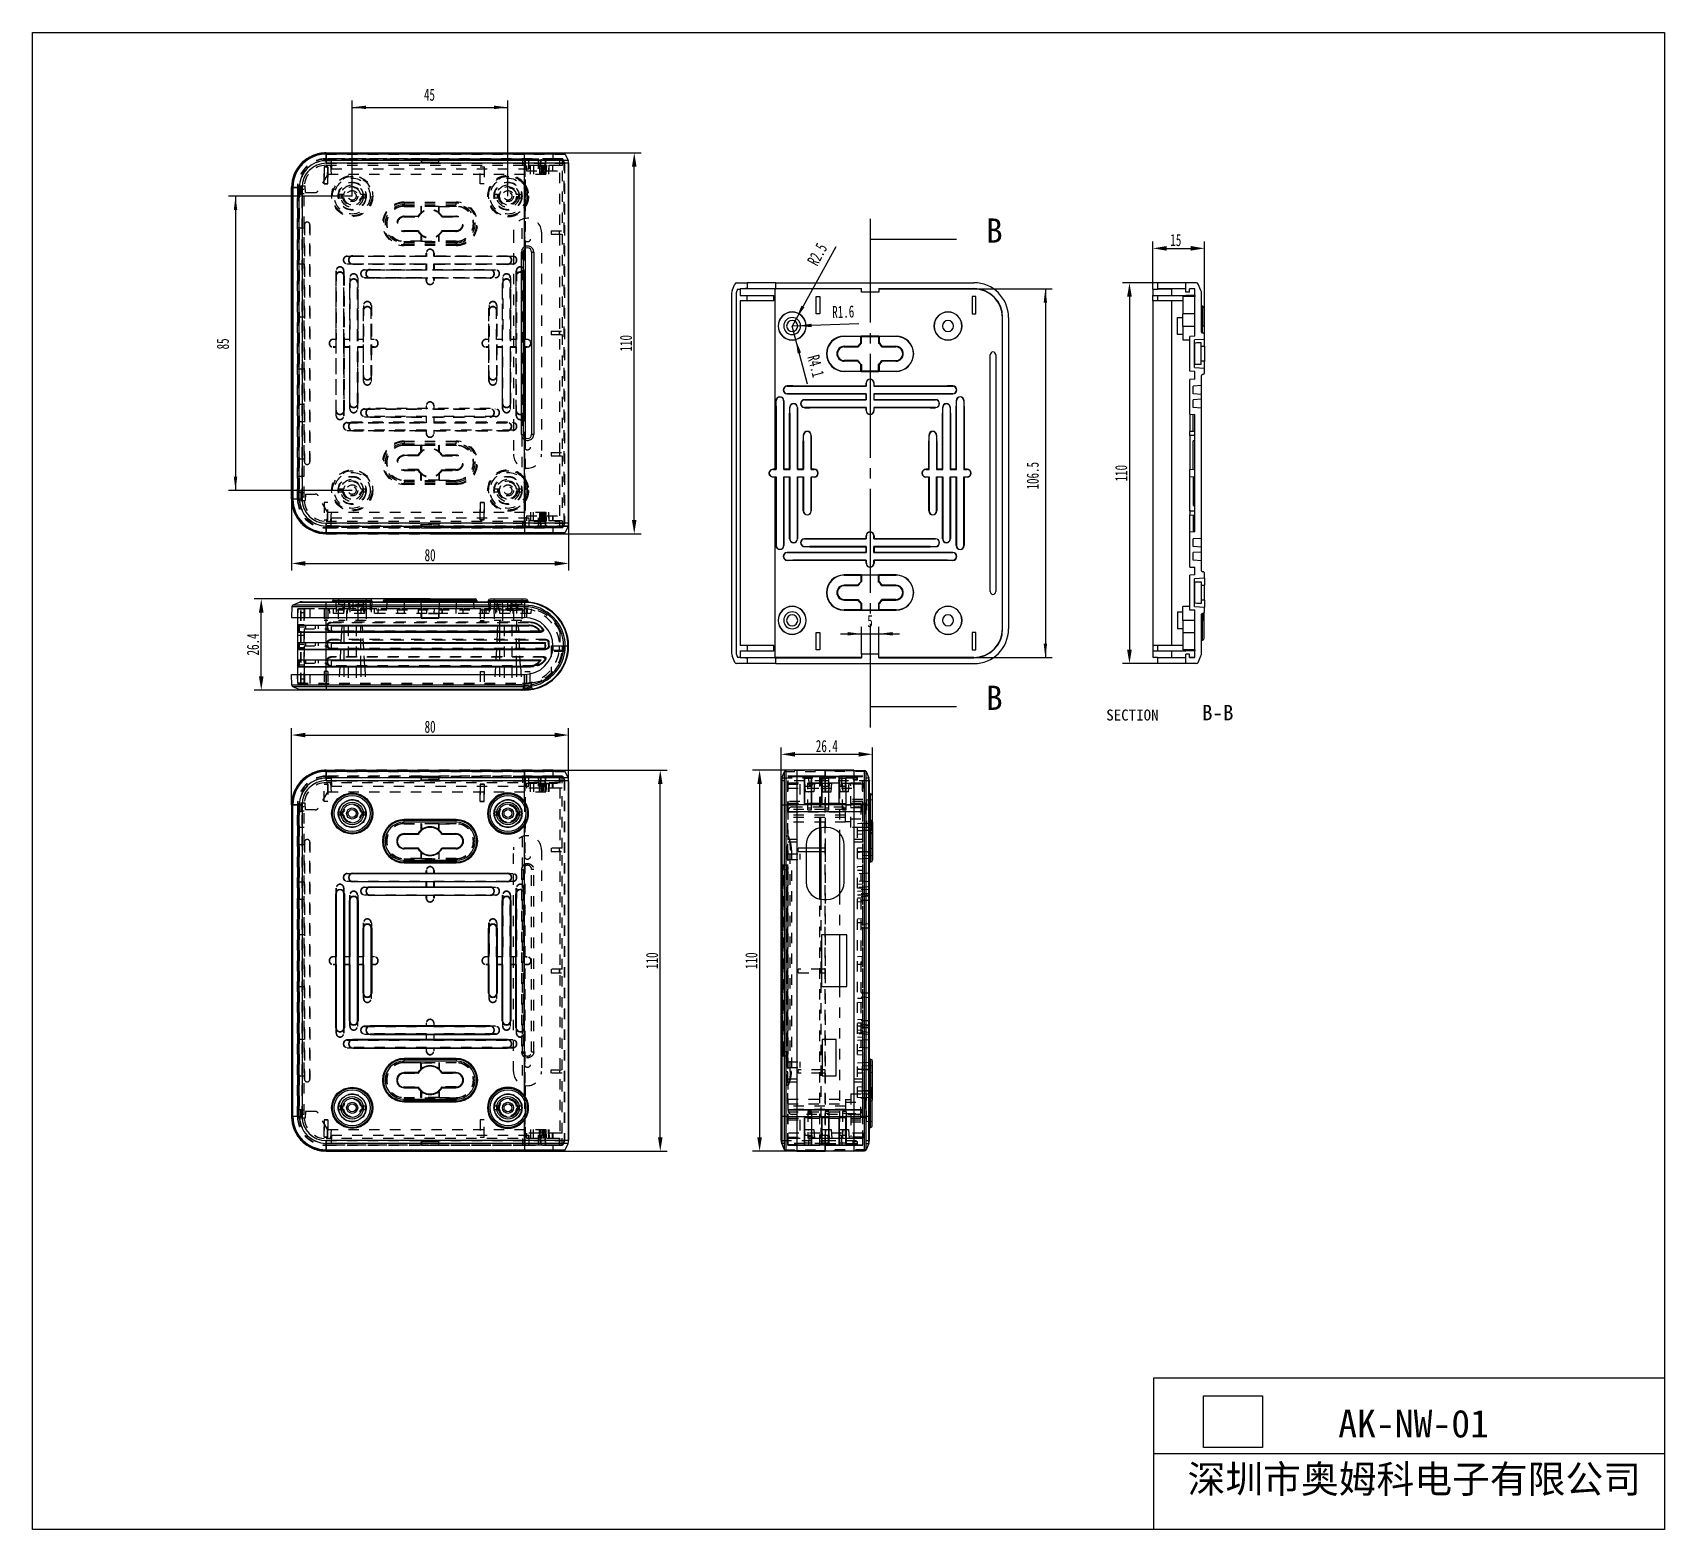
# Model space of a CAD drawing. Header units: millimetres. Extents: x 70 to 542, y 32 to 464.
import ezdxf

# ---------------------------------------------------------------- set-up
doc = ezdxf.new("R2010")
doc.units = ezdxf.units.MM
doc.header["$PDSIZE"] = -5
doc.linetypes.add('EB_DASH', pattern=[6, 3, -3])
doc.linetypes.add('EB_DASHDOT', pattern=[39, 30, -3, 3, -3])
doc.layers.get('Defpoints').update_dxf_attribs({"linetype": 'CONTINUOUS'})
for name, color, linetype in [('1', 7, 'CONTINUOUS'), ('1_DXF_CONTINUOUS_LINE', 7, 'CONTINUOUS'), ('1_DXF_HIDDEN_LINE', 7, 'CONTINUOUS'), ('2_DXF_CONTINUOUS_LINE', 7, 'CONTINUOUS'), ('2_DXF_HIDDEN_LINE', 7, 'CONTINUOUS'), ('3_DXF_CONTINUOUS_LINE', 7, 'CONTINUOUS'), ('3_DXF_HIDDEN_LINE', 7, 'CONTINUOUS'), ('4_DXF_CONTINUOUS_LINE', 7, 'CONTINUOUS'), ('4_DXF_HIDDEN_LINE', 7, 'CONTINUOUS'), ('CAXA4', 3, 'CONTINUOUS'), ('TOP', 7, 'CONTINUOUS')]:
    doc.layers.add(name, color=color, linetype=linetype)
doc.styles.get("Standard").update_dxf_attribs({"font": '', "width": 0.8})
doc.styles.add('USERTXTSTYLE1', font='', dxfattribs={"width": 1.32619})
doc.styles.add('USERTXTSTYLE2', font='', dxfattribs={"width": 1.308886})
doc.styles.add('USERTXTSTYLE3', font='', dxfattribs={"width": 1.284056})
doc.styles.add('标准', font='', dxfattribs={"width": 0.667})
doc.styles.get('Standard').set_extended_font_data('仿宋_GB2312')
doc.styles.get('USERTXTSTYLE1').set_extended_font_data('仿宋_GB2312')
doc.styles.get('USERTXTSTYLE2').set_extended_font_data('仿宋_GB2312')
doc.styles.get('USERTXTSTYLE3').set_extended_font_data('仿宋_GB2312')
doc.styles.get('标准').set_extended_font_data('仿宋_GB2312')
doc.dimstyles.new('标准', dxfattribs={"dimtxt": 3.5, "dimasz": 4, "dimexe": 2, "dimexo": 0, "dimtad": 1, "dimdec": 1, "dimdsep": 46, "dimtxsty": '标准', "dimcen": 0, "dimdle": 6, "dimazin": 0, "dimtfac": 1, "dimtdec": 3, "dimtmove": 0, "dimatfit": 3, "dimfxl": 1, "dimtolj": 1, "dimtzin": 0, "dimarcsym": 0})
picture_1 = doc.add_image_def('image1.png', size_in_pixel=(283, 248))

msp = doc.modelspace()

# ---------------------------------------------------------------- texts
at = {"layer": '1', "color": 7, "linetype": 'Continuous', "attachment_point": 1}
for s, insert, char_height, style in [('\\f仿宋_GB2312|b0|i0|p34;B', (345.83, 410.78), 7, 'USERTXTSTYLE1'), ('\\f仿宋_GB2312|b0|i0|p34;B', (345.83, 275.85), 7, 'USERTXTSTYLE1'), ('\\f仿宋_GB2312|b0|i0|p34;SECTION ', (380.51, 268.96), 3.175, 'USERTXTSTYLE2'), ('\\f仿宋_GB2312|b0|i0|p34;B-B', (408.18, 270.29), 4.445, 'USERTXTSTYLE3')]:
    msp.add_mtext(s, dxfattribs=dict(at, insert=insert, char_height=char_height, style=style))
at = {"layer": 'TOP', "char_height": 8, "attachment_point": 1}
for s, insert, width in [('{\\W1;AK-NW-01}', (447.52, 66.74), 71.6155), ('{\\fSimSun|b0|i0|c134|p2;\\W1;深圳市奥姆科电子有限公司}', (404.02, 50.72), 145.5043)]:
    msp.add_mtext(s, dxfattribs=dict(at, insert=insert, width=width))

# ---------------------------------------------------------------- blocks, each defined once
blk = doc.blocks.new('*D0')
at = {"layer": 'CAXA4', "linetype": 'Continuous'}
for points in [[(162.71, 442.87), (166.71, 442.37), (166.71, 443.37)], [(207.71, 442.87), (203.71, 442.37), (203.71, 443.37)]]:
    blk.add_hatch(color=0, dxfattribs=at).paths.add_polyline_path(points, flags=0)
at = {"layer": 'CAXA4', "color": 0, "linetype": 'Continuous'}
for p, q in [((162.71, 417.24), (162.71, 444.87)), ((207.71, 417.24), (207.71, 444.87)), ((162.71, 442.87), (207.71, 442.87))]:
    blk.add_line(p, q, dxfattribs=at)
at = {"layer": 'CAXA4', "color": 0, "linetype": 'Continuous', "insert": (183.44, 448.29), "char_height": 3.5, "attachment_point": 1, "style": '标准'}
blk.add_mtext('\\f仿宋_GB2312|b0|i0|p34;45', dxfattribs=at)
blk = doc.blocks.new('*D1')
at = {"layer": 'CAXA4', "linetype": 'Continuous'}
for points in [[(129.01, 417.24), (128.51, 413.24), (129.51, 413.24)], [(129.01, 332.24), (128.51, 336.24), (129.51, 336.24)]]:
    blk.add_hatch(color=0, dxfattribs=at).paths.add_polyline_path(points, flags=0)
at = {"layer": 'CAXA4', "color": 0, "linetype": 'Continuous'}
for p, q in [((162.71, 417.24), (127.01, 417.24)), ((129.01, 417.24), (129.01, 332.24)), ((162.71, 332.24), (127.01, 332.24))]:
    blk.add_line(p, q, dxfattribs=at)
at = {"layer": 'CAXA4', "color": 0, "linetype": 'Continuous', "insert": (123.59, 372.97), "char_height": 3.5, "attachment_point": 1, "rotation": 90, "style": '标准'}
blk.add_mtext('\\f仿宋_GB2312|b0|i0|p34;85', dxfattribs=at)
blk = doc.blocks.new('*D2')
at = {"layer": 'CAXA4', "linetype": 'Continuous'}
for points in [[(362.93, 390.46), (362.43, 386.46), (363.43, 386.46)], [(362.93, 283.98), (362.43, 287.98), (363.43, 287.98)]]:
    blk.add_hatch(color=0, dxfattribs=at).paths.add_polyline_path(points, flags=0)
at = {"layer": 'CAXA4', "color": 0, "linetype": 'Continuous'}
for p, q in [((314.79, 390.46), (364.93, 390.46)), ((362.93, 390.46), (362.93, 283.98)), ((342.29, 283.98), (364.93, 283.98))]:
    blk.add_line(p, q, dxfattribs=at)
at = {"layer": 'CAXA4', "color": 0, "linetype": 'Continuous', "insert": (357.51, 332.52), "char_height": 3.5, "attachment_point": 1, "rotation": 90, "style": '标准'}
blk.add_mtext('\\f仿宋_GB2312|b0|i0|p34;106.5', dxfattribs=at)
blk = doc.blocks.new('*D3')
at = {"layer": 'CAXA4', "linetype": 'Continuous'}
for points in [[(309.79, 290.83), (305.79, 290.33), (305.79, 291.33)], [(314.79, 290.83), (318.79, 290.33), (318.79, 291.33)]]:
    blk.add_hatch(color=0, dxfattribs=at).paths.add_polyline_path(points, flags=0)
at = {"layer": 'CAXA4', "color": 0, "linetype": 'Continuous'}
for p, q in [((309.79, 284.92), (309.79, 292.83)), ((314.79, 284.92), (314.79, 292.83)), ((303.79, 290.83), (320.79, 290.83))]:
    blk.add_line(p, q, dxfattribs=at)
at = {"layer": 'CAXA4', "color": 0, "linetype": 'Continuous', "insert": (311.49, 296.25), "char_height": 3.5, "attachment_point": 1, "style": '标准'}
blk.add_mtext('\\f仿宋_GB2312|b0|i0|p34;5', dxfattribs=at)
blk = doc.blocks.new('*D4')
at = {"layer": 'CAXA4', "linetype": 'Continuous'}
blk.add_hatch(color=0, dxfattribs=at).paths.add_polyline_path([(290.97, 381.87), (292.47, 385.61), (293.34, 385.13)], flags=0)
at = {"layer": 'CAXA4', "color": 0, "linetype": 'Continuous'}
blk.add_line((302.38, 402.56), (289.79, 379.72), dxfattribs=at)
at = {"layer": 'CAXA4', "color": 0, "linetype": 'Continuous', "insert": (293.96, 398.5), "char_height": 3.5, "attachment_point": 1, "rotation": 61.1202, "style": '标准'}
blk.add_mtext('\\f仿宋_GB2312|b0|i0|p34;R2.5', dxfattribs=at)
blk = doc.blocks.new('*D5')
at = {"layer": 'CAXA4', "linetype": 'Continuous'}
blk.add_hatch(color=0, dxfattribs=at).paths.add_polyline_path([(291.39, 379.77), (295.37, 380.39), (295.4, 379.39)], flags=0)
at = {"layer": 'CAXA4', "color": 0, "linetype": 'Continuous'}
blk.add_line((309.09, 380.31), (289.79, 379.72), dxfattribs=at)
at = {"layer": 'CAXA4', "color": 0, "linetype": 'Continuous', "insert": (301.31, 385.5), "char_height": 3.5, "attachment_point": 1, "rotation": 1.7402, "style": '标准'}
blk.add_mtext('\\f仿宋_GB2312|b0|i0|p34;R1.6', dxfattribs=at)
blk = doc.blocks.new('*D6')
at = {"layer": 'CAXA4', "linetype": 'Continuous'}
blk.add_hatch(color=0, dxfattribs=at).paths.add_polyline_path([(290.83, 375.8), (292.35, 372.06), (291.38, 371.8)], flags=0)
at = {"layer": 'CAXA4', "color": 0, "linetype": 'Continuous'}
blk.add_line((294.25, 362.95), (289.79, 379.72), dxfattribs=at)
at = {"layer": 'CAXA4', "color": 0, "linetype": 'Continuous', "insert": (297.53, 371.71), "char_height": 3.5, "attachment_point": 1, "rotation": 284.9033, "style": '标准'}
blk.add_mtext('\\f仿宋_GB2312|b0|i0|p34;R4.1', dxfattribs=at)
blk = doc.blocks.new('*D7')
at = {"layer": 'Defpoints', "color": 0}
for p in [(408.92, 402.15), (393.97, 390.38), (408.92, 377.22)]:
    blk.add_point(p, dxfattribs=at)
at = {"layer": 'TOP', "color": 0, "lineweight": -2}
for p, q in [((393.97, 390.38), (393.97, 404.15)), ((397.97, 402.15), (404.92, 402.15)), ((408.92, 377.22), (408.92, 404.15))]:
    blk.add_line(p, q, dxfattribs=at)
at = {"layer": 'TOP', "color": 0}
for points in [[(397.97, 402.82), (397.97, 401.48), (393.97, 402.15)], [(404.92, 402.82), (404.92, 401.48), (408.92, 402.15)]]:
    blk.add_solid(points, dxfattribs=at)
at = {"layer": 'TOP', "color": 0, "insert": (400.61, 404.53), "char_height": 3.5, "attachment_point": 5, "style": '标准'}
blk.add_mtext('\\A1;15', dxfattribs=at)
blk = doc.blocks.new('*D8')
at = {"layer": 'Defpoints', "color": 0}
for p in [(395.27, 392.22), (387.22, 282.22), (395.27, 282.22)]:
    blk.add_point(p, dxfattribs=at)
at = {"layer": 'TOP', "color": 0, "lineweight": -2}
for p, q in [((395.27, 392.22), (385.22, 392.22)), ((387.22, 388.22), (387.22, 286.22)), ((395.27, 282.22), (385.22, 282.22))]:
    blk.add_line(p, q, dxfattribs=at)
at = {"layer": 'TOP', "color": 0}
for points in [[(386.55, 388.22), (387.89, 388.22), (387.22, 392.22)], [(386.55, 286.22), (387.89, 286.22), (387.22, 282.22)]]:
    blk.add_solid(points, dxfattribs=at)
at = {"layer": 'TOP', "color": 0, "insert": (384.84, 337.22), "char_height": 3.5, "attachment_point": 5, "rotation": 90, "style": '标准'}
blk.add_mtext('\\A1;110', dxfattribs=at)
blk = doc.blocks.new('*D9')
at = {"layer": 'Defpoints', "color": 0}
for p in [(145.21, 329.74), (225.21, 322.76), (225.21, 311.15)]:
    blk.add_point(p, dxfattribs=at)
at = {"layer": 'TOP', "color": 0, "lineweight": -2}
for p, q in [((145.21, 329.74), (145.21, 309.15)), ((225.21, 322.76), (225.21, 309.15)), ((149.21, 311.15), (221.21, 311.15))]:
    blk.add_line(p, q, dxfattribs=at)
at = {"layer": 'TOP', "color": 0}
for points in [[(149.21, 311.82), (149.21, 310.48), (145.21, 311.15)], [(221.21, 311.82), (221.21, 310.48), (225.21, 311.15)]]:
    blk.add_solid(points, dxfattribs=at)
at = {"layer": 'TOP', "color": 0, "insert": (185.21, 313.53), "char_height": 3.5, "attachment_point": 5, "style": '标准'}
blk.add_mtext('\\A1;80', dxfattribs=at)
blk = doc.blocks.new('*D10')
at = {"layer": 'Defpoints', "color": 0}
for p in [(187.96, 429.74), (244.18, 429.74), (187.96, 319.74)]:
    blk.add_point(p, dxfattribs=at)
at = {"layer": 'TOP', "color": 0, "lineweight": -2}
for p, q in [((187.96, 429.74), (246.18, 429.74)), ((244.18, 323.74), (244.18, 425.74)), ((187.96, 319.74), (246.18, 319.74))]:
    blk.add_line(p, q, dxfattribs=at)
at = {"layer": 'TOP', "color": 0}
for points in [[(243.51, 425.74), (244.84, 425.74), (244.18, 429.74)], [(243.51, 323.74), (244.84, 323.74), (244.18, 319.74)]]:
    blk.add_solid(points, dxfattribs=at)
at = {"layer": 'TOP', "color": 0, "insert": (241.8, 374.74), "char_height": 3.5, "attachment_point": 5, "rotation": 90, "style": '标准'}
blk.add_mtext('\\A1;110', dxfattribs=at)
blk = doc.blocks.new('*D11')
at = {"layer": 'Defpoints', "color": 0}
for p in [(136.44, 300.96), (185.21, 300.96), (180.35, 274.56)]:
    blk.add_point(p, dxfattribs=at)
at = {"layer": 'TOP', "color": 0, "lineweight": -2}
for p, q in [((185.21, 300.96), (134.44, 300.96)), ((136.44, 278.56), (136.44, 296.96)), ((180.35, 274.56), (134.44, 274.56))]:
    blk.add_line(p, q, dxfattribs=at)
at = {"layer": 'TOP', "color": 0}
for points in [[(135.77, 296.96), (137.1, 296.96), (136.44, 300.96)], [(135.77, 278.56), (137.1, 278.56), (136.44, 274.56)]]:
    blk.add_solid(points, dxfattribs=at)
at = {"layer": 'TOP', "color": 0, "insert": (134.06, 287.76), "char_height": 3.5, "attachment_point": 5, "rotation": 90, "style": '标准'}
blk.add_mtext('\\A1;26.4', dxfattribs=at)
blk = doc.blocks.new('*D12')
at = {"layer": 'Defpoints', "color": 0}
for p in [(313.01, 256.03), (286.61, 248.41), (313.01, 225.43)]:
    blk.add_point(p, dxfattribs=at)
at = {"layer": 'TOP', "color": 0, "lineweight": -2}
for p, q in [((286.61, 248.41), (286.61, 258.03)), ((290.61, 256.03), (309.01, 256.03)), ((313.01, 225.43), (313.01, 258.03))]:
    blk.add_line(p, q, dxfattribs=at)
at = {"layer": 'TOP', "color": 0}
for points in [[(290.61, 256.69), (290.61, 255.36), (286.61, 256.03)], [(309.01, 256.69), (309.01, 255.36), (313.01, 256.03)]]:
    blk.add_solid(points, dxfattribs=at)
at = {"layer": 'TOP', "color": 0, "insert": (299.81, 258.4), "char_height": 3.5, "attachment_point": 5, "style": '标准'}
blk.add_mtext('\\A1;26.4', dxfattribs=at)
blk = doc.blocks.new('*D13')
at = {"layer": 'Defpoints', "color": 0}
for p in [(299.36, 251.43), (280.38, 141.43), (299.36, 141.43)]:
    blk.add_point(p, dxfattribs=at)
at = {"layer": 'TOP', "color": 0, "lineweight": -2}
for p, q in [((299.36, 251.43), (278.38, 251.43)), ((280.38, 247.43), (280.38, 145.43)), ((299.36, 141.43), (278.38, 141.43))]:
    blk.add_line(p, q, dxfattribs=at)
at = {"layer": 'TOP', "color": 0}
for points in [[(279.72, 247.43), (281.05, 247.43), (280.38, 251.43)], [(279.72, 145.43), (281.05, 145.43), (280.38, 141.43)]]:
    blk.add_solid(points, dxfattribs=at)
at = {"layer": 'TOP', "color": 0, "insert": (278.01, 196.43), "char_height": 3.5, "attachment_point": 5, "rotation": 90, "style": '标准'}
blk.add_mtext('\\A1;110', dxfattribs=at)
blk = doc.blocks.new('*D14')
at = {"layer": 'Defpoints', "color": 0}
for p in [(225.21, 261.59), (225.21, 248.41), (145.21, 241.43)]:
    blk.add_point(p, dxfattribs=at)
at = {"layer": 'TOP', "color": 0, "lineweight": -2}
for p, q in [((145.21, 241.43), (145.21, 263.59)), ((149.21, 261.59), (221.21, 261.59)), ((225.21, 248.41), (225.21, 263.59))]:
    blk.add_line(p, q, dxfattribs=at)
at = {"layer": 'TOP', "color": 0}
for points in [[(149.21, 262.26), (149.21, 260.93), (145.21, 261.59)], [(221.21, 262.26), (221.21, 260.93), (225.21, 261.59)]]:
    blk.add_solid(points, dxfattribs=at)
at = {"layer": 'TOP', "color": 0, "insert": (185.21, 263.97), "char_height": 3.5, "attachment_point": 5, "style": '标准'}
blk.add_mtext('\\A1;80', dxfattribs=at)
blk = doc.blocks.new('*D15')
at = {"layer": 'Defpoints', "color": 0}
for p in [(187.96, 251.43), (251.69, 251.43), (187.96, 141.43)]:
    blk.add_point(p, dxfattribs=at)
at = {"layer": 'TOP', "color": 0, "lineweight": -2}
for p, q in [((187.96, 251.43), (253.69, 251.43)), ((251.69, 145.43), (251.69, 247.43)), ((187.96, 141.43), (253.69, 141.43))]:
    blk.add_line(p, q, dxfattribs=at)
at = {"layer": 'TOP', "color": 0}
for points in [[(251.03, 247.43), (252.36, 247.43), (251.69, 251.43)], [(251.03, 145.43), (252.36, 145.43), (251.69, 141.43)]]:
    blk.add_solid(points, dxfattribs=at)
at = {"layer": 'TOP', "color": 0, "insert": (249.32, 196.43), "char_height": 3.5, "attachment_point": 5, "rotation": 90, "style": '标准'}
blk.add_mtext('\\A1;110', dxfattribs=at)

# ---------------------------------------------------------------- dimensions: what is measured, and where the dimension line sits
at = {"layer": 'CAXA4'}
for base, p1, p2, text, picture, middle in [((185.21, 442.87), (162.71, 417.24), (207.71, 417.24), '\\f仿宋_GB2312;45', '*D0', (185.21, 445.89)), ((312.29, 290.83), (309.79, 284.92), (314.79, 284.92), '\\f仿宋_GB2312;5', '*D3', (312.29, 293.85))]:
    dim = msp.add_linear_dim(base=base, p1=p1, p2=p2, text=text, dimstyle='标准', dxfattribs=at)
    dim.commit()
    dim.dimension.update_dxf_attribs({"geometry": picture, "text_midpoint": middle})
for base, p1, p2, angle, text, picture, middle in [((129.01, 374.74), (162.71, 417.24), (162.71, 332.24), 90, '\\f仿宋_GB2312;85', '*D1', (125.99, 374.74)), ((362.93, 337.22), (314.79, 390.46), (342.29, 283.98), 270, '\\f仿宋_GB2312;106.5', '*D2', (359.91, 337.22))]:
    dim = msp.add_linear_dim(base=base, p1=p1, p2=p2, angle=angle, text=text, dimstyle='标准', dxfattribs=at)
    dim.commit()
    dim.dimension.update_dxf_attribs({"geometry": picture, "text_midpoint": middle})
for mpoint, text, picture, middle in [((290.97, 381.87), '\\f仿宋_GB2312;R2.5', '*D4', (297.85, 400.6)), ((291.39, 379.77), '\\f仿宋_GB2312;R1.6', '*D5', (305.1, 383.21)), ((290.83, 375.8), '\\f仿宋_GB2312;R4.1', '*D6', (296.17, 367.49))]:
    dim = msp.add_radius_dim(center=(289.79, 379.72), mpoint=mpoint, text=text, dimstyle='标准', dxfattribs=at)
    dim.commit()
    dim.dimension.update_dxf_attribs({"geometry": picture, "text_midpoint": middle})
at = {"layer": 'TOP'}
for base, p1, p2, picture, middle in [((244.18, 429.74), (187.96, 319.74), (187.96, 429.74), '*D10', (241.8, 374.74)), ((387.22, 282.22), (395.27, 392.22), (395.27, 282.22), '*D8', (384.84, 337.22)), ((136.44, 300.96), (180.35, 274.56), (185.21, 300.96), '*D11', (134.06, 287.76)), ((251.69, 251.43), (187.96, 141.43), (187.96, 251.43), '*D15', (249.32, 196.43)), ((280.38, 141.43), (299.36, 251.43), (299.36, 141.43), '*D13', (278.01, 196.43))]:
    dim = msp.add_linear_dim(base=base, p1=p1, p2=p2, angle=90, dimstyle='标准', override={"dimazin": 2}, dxfattribs=at)
    dim.commit()
    dim.dimension.update_dxf_attribs({"geometry": picture, "text_midpoint": middle})
dim = msp.add_linear_dim(base=(408.91830889, 402.15110019), p1=(393.96830889, 390.37791097), p2=(408.91830889, 377.2227998), dimstyle='标准', override={"dimazin": 2}, dxfattribs=at)
dim.commit()
dim.dimension.update_dxf_attribs({"geometry": '*D7', "text_midpoint": (400.60714441, 402.15110019), "dimtype": 160})
for base, p1, p2, picture, middle in [((225.21, 311.15), (145.21, 329.74), (225.21, 322.76), '*D9', (185.21, 313.53)), ((225.21, 261.59), (145.21, 241.43), (225.21, 248.41), '*D14', (185.21, 263.97)), ((313.01, 256.03), (286.61, 248.41), (313.01, 225.43), '*D12', (299.81, 258.4))]:
    dim = msp.add_linear_dim(base=base, p1=p1, p2=p2, dimstyle='标准', override={"dimazin": 2}, dxfattribs=at)
    dim.commit()
    dim.dimension.update_dxf_attribs({"geometry": picture, "text_midpoint": middle})

# ---------------------------------------------------------------- linework, layer by layer
at = {"layer": '1', "color": 7, "linetype": 'EB_DASHDOT'}
msp.add_line((312.29, 410.69), (312.29, 263.76), dxfattribs=at)
at = {"layer": '1', "color": 7, "linetype": 'Continuous'}
for p, q in [((337.29, 404.69), (312.29, 404.69)), ((272.46, 390), (273.26, 391.85)), ((273.71, 392.15), (276.79, 392.22)), ((276.79, 392.22), (276.79, 390.52)), ((285.04, 390.52), (285.04, 392.22)), ((285.04, 392.22), (342.29, 392.22)), ((395.27, 392.22), (395.27, 390.52)), ((403.52, 389.52), (403.52, 392.22)), ((406.6, 392.15), (403.52, 392.22)), ((407.85, 390), (407.05, 391.85)), ((272.29, 389.21), (272.29, 285.24)), ((274.03, 390.36), (273.59, 389.35)), ((273.59, 389.35), (273.59, 285.09)), ((274.03, 390.36), (274.79, 390.38)), ((274.79, 390.48), (274.79, 390.38)), ((274.79, 390.38), (274.79, 388.52)), ((274.79, 388.52), (276.79, 388.52)), ((274.79, 387.02), (274.79, 287.42)), ((276.79, 387.02), (274.79, 387.02)), ((276.79, 388.52), (284.49, 388.52)), ((276.79, 387.02), (276.79, 388.52)), ((284.49, 387.02), (276.79, 387.02)), ((284.49, 387.02), (284.49, 388.52)), ((284.84, 338.38), (284.84, 390.46)), ((285.04, 390.52), (309.79, 390.52)), ((309.79, 390.46), (285.04, 390.46)), ((296.69, 383.22), (296.69, 388.22)), ((296.69, 388.22), (297.79, 388.22)), ((297.79, 388.22), (297.79, 383.22)), ((309.79, 389.52), (309.79, 390.52)), ((314.79, 389.52), (309.79, 389.52)), ((314.79, 390.52), (314.79, 389.52)), ((314.79, 390.52), (342.29, 390.52)), ((342.29, 390.46), (314.79, 390.46)), ((342.89, 388.22), (341.79, 388.22)), ((341.79, 388.22), (341.79, 383.22)), ((342.89, 383.22), (342.89, 388.22)), ((393.97, 390.38), (395.27, 390.38)), ((393.97, 390.38), (393.97, 388.52)), ((393.97, 388.52), (395.27, 388.52)), ((393.97, 387.02), (393.97, 388.52)), ((395.27, 387.02), (393.97, 387.02)), ((393.97, 387.02), (393.97, 287.42)), ((395.27, 390.48), (395.27, 390.38)), ((395.27, 388.52), (395.27, 387.02)), ((395.27, 388.52), (403.5, 388.52)), ((402.62, 387.02), (395.27, 387.02)), ((399.36, 390.46), (399.36, 388.52)), ((399.36, 387.02), (399.36, 287.42)), ((406.12, 388.22), (402.62, 388.22)), ((402.62, 388.22), (402.62, 383.22)), ((406.11, 388.52), (403.5, 388.52)), ((403.5, 388.22), (403.5, 388.52)), ((404.52, 389.52), (403.52, 389.52)), ((406.12, 390.46), (404.52, 390.5)), ((404.52, 389.52), (404.52, 390.5)), ((406.11, 388.52), (406.11, 388.22)), ((406.12, 376.82), (406.12, 390.46)), ((408.02, 377.97), (408.02, 389.21)), ((297.79, 383.22), (296.69, 383.22)), ((341.79, 383.22), (342.89, 383.22)), ((350.53, 292.22), (350.53, 382.22)), ((350.59, 292.22), (350.59, 382.22)), ((352.29, 382.22), (352.29, 292.22)), ((401.12, 382.17), (402.62, 382.17)), ((401.12, 377.27), (401.12, 382.17)), ((406.12, 383.22), (402.62, 383.22)), ((402.62, 379.72), (402.62, 383.22)), ((408.34, 385.41), (408.26, 385.41)), ((408.26, 385.41), (408.26, 379.72)), ((408.34, 385.41), (408.34, 379.72)), ((408.82, 384.91), (408.82, 379.72)), ((285.73, 379.72), (285.79, 379.72)), ((293.79, 379.72), (293.85, 379.72)), ((330.73, 379.72), (330.79, 379.72)), ((338.79, 379.72), (338.85, 379.72)), ((402.62, 377.27), (401.12, 377.27)), ((402.62, 379.72), (406.12, 379.72)), ((402.62, 379.72), (402.62, 375.72)), ((408.26, 377.72), (408.26, 379.72)), ((408.26, 379.72), (408.34, 379.72)), ((408.42, 377.72), (408.27, 377.72)), ((408.34, 377.72), (408.34, 379.72)), ((408.82, 379.72), (408.34, 379.72)), ((408.82, 379.72), (408.82, 377.52)), ((408.92, 375.87), (408.92, 377.22)), ((304.79, 376.73), (304.79, 376.82)), ((304.79, 376.82), (309.73, 376.82)), ((309.64, 376.73), (304.79, 376.73)), ((304.84, 373.87), (308.8, 373.87)), ((304.84, 373.77), (304.84, 373.7)), ((308.86, 373.77), (304.84, 373.77)), ((304.84, 373.7), (308.9, 373.7)), ((309.73, 376.82), (309.64, 376.73)), ((309.64, 374.85), (309.64, 376.73)), ((314.85, 376.82), (309.73, 376.82)), ((309.81, 376.74), (309.73, 376.82)), ((309.81, 376.74), (314.77, 376.74)), ((309.81, 374.77), (309.81, 376.74)), ((314.85, 376.82), (314.77, 376.74)), ((314.77, 376.74), (314.77, 374.77)), ((314.94, 376.73), (314.85, 376.82)), ((314.85, 376.82), (319.79, 376.82)), ((314.94, 376.73), (314.94, 374.85)), ((319.79, 376.73), (314.94, 376.73)), ((315.68, 373.7), (319.74, 373.7)), ((319.74, 373.77), (315.72, 373.77)), ((315.78, 373.87), (319.74, 373.87)), ((319.74, 373.7), (319.74, 373.77)), ((319.79, 376.82), (319.79, 376.73)), ((402.62, 375.72), (404.62, 375.69)), ((406.12, 376.82), (404.62, 376.74)), ((404.62, 366.7), (404.62, 376.74)), ((408.92, 375.87), (406.02, 375.72)), ((406.02, 367.72), (406.02, 375.72)), ((406.12, 368.59), (406.12, 374.85)), ((407.92, 373.87), (407.92, 374.85)), ((407.92, 369.57), (407.92, 373.87)), ((408.92, 373.92), (408.92, 375.87)), ((408.92, 373.92), (408.92, 369.52)), ((304.84, 369.75), (304.84, 369.67)), ((308.81, 369.75), (304.84, 369.75)), ((304.84, 369.67), (308.86, 369.67)), ((308.8, 369.57), (304.84, 369.57)), ((309.64, 366.72), (309.64, 368.59)), ((309.81, 368.58), (309.81, 366.7)), ((314.77, 366.7), (314.77, 368.68)), ((314.94, 368.59), (314.94, 366.72)), ((315.68, 369.75), (319.74, 369.75)), ((315.72, 369.67), (319.74, 369.67)), ((319.74, 369.57), (315.78, 369.57)), ((319.74, 369.67), (319.74, 369.75)), ((346.99, 303.02), (346.99, 371.42)), ((348.59, 371.42), (348.59, 303.02)), ((406.02, 367.72), (408.92, 367.57)), ((407.92, 368.59), (407.92, 369.57)), ((408.92, 367.57), (408.92, 369.52)), ((304.79, 366.72), (309.64, 366.72)), ((304.79, 366.62), (304.79, 366.72)), ((309.73, 366.62), (304.79, 366.62)), ((309.64, 366.72), (309.73, 366.62)), ((309.73, 366.62), (309.81, 366.7)), ((309.73, 366.62), (314.85, 366.62)), ((314.77, 366.7), (309.81, 366.7)), ((311.21, 363.25), (311.14, 363.25)), ((311.14, 363.25), (311.14, 362.4)), ((311.21, 362.32), (311.21, 363.25)), ((313.44, 363.25), (313.36, 363.25)), ((313.36, 363.25), (313.36, 362.32)), ((313.44, 362.4), (313.44, 363.25)), ((314.77, 366.7), (314.85, 366.62)), ((314.85, 366.62), (314.94, 366.72)), ((319.79, 366.62), (314.85, 366.62)), ((314.94, 366.72), (319.79, 366.72)), ((319.79, 366.72), (319.79, 366.62)), ((406.12, 366.62), (404.62, 366.7)), ((406.12, 364.4), (404.62, 364.32)), ((404.62, 354.22), (404.62, 364.32)), ((406.12, 364.4), (406.12, 366.62)), ((408.02, 362.5), (408.02, 365.47)), ((408.42, 365.72), (408.27, 365.72)), ((408.92, 366.22), (408.92, 367.57)), ((288.36, 362.4), (288.36, 362.32)), ((289.94, 362.4), (288.36, 362.4)), ((288.36, 362.32), (311.21, 362.32)), ((288.36, 360.17), (288.36, 360.09)), ((311.21, 360.17), (288.36, 360.17)), ((288.36, 360.09), (289.94, 360.09)), ((289.94, 362.4), (311.14, 362.4)), ((289.94, 362.4), (289.94, 362.38)), ((311.16, 362.38), (289.94, 362.38)), ((289.94, 360.12), (289.94, 360.09)), ((289.94, 360.12), (311.16, 360.12)), ((311.14, 360.09), (289.94, 360.09)), ((293.36, 358.45), (293.36, 358.37)), ((294.94, 358.45), (293.36, 358.45)), ((293.36, 358.37), (311.21, 358.37)), ((294.94, 358.45), (294.94, 358.43)), ((294.94, 358.45), (311.14, 358.45)), ((311.16, 358.43), (294.94, 358.43)), ((311.14, 362.4), (311.16, 362.38)), ((311.16, 360.12), (311.14, 360.09)), ((311.14, 360.09), (311.14, 358.45)), ((311.14, 358.45), (311.16, 358.43)), ((311.21, 362.32), (311.16, 362.38)), ((311.21, 360.17), (311.16, 360.12)), ((311.21, 358.37), (311.16, 358.43)), ((311.21, 358.37), (311.21, 360.17)), ((313.42, 362.38), (313.36, 362.32)), ((313.36, 362.32), (336.21, 362.32)), ((313.42, 360.12), (313.36, 360.17)), ((313.36, 360.17), (313.36, 358.37)), ((336.21, 360.17), (313.36, 360.17)), ((313.42, 358.43), (313.36, 358.37)), ((313.36, 358.37), (331.21, 358.37)), ((313.42, 362.38), (313.44, 362.4)), ((334.64, 362.38), (313.42, 362.38)), ((313.44, 360.09), (313.42, 360.12)), ((313.42, 360.12), (334.64, 360.12)), ((313.42, 358.43), (313.44, 358.45)), ((329.64, 358.43), (313.42, 358.43)), ((313.44, 362.4), (334.64, 362.4)), ((313.44, 358.45), (313.44, 360.09)), ((334.64, 360.09), (313.44, 360.09)), ((313.44, 358.45), (329.64, 358.45)), ((331.21, 358.45), (329.64, 358.45)), ((329.64, 358.43), (329.64, 358.45)), ((331.21, 358.37), (331.21, 358.45)), ((336.21, 362.4), (334.64, 362.4)), ((334.64, 362.38), (334.64, 362.4)), ((334.64, 360.09), (334.64, 360.12)), ((334.64, 360.09), (336.21, 360.09)), ((336.21, 362.32), (336.21, 362.4)), ((336.21, 360.09), (336.21, 360.17)), ((408.02, 362.5), (405.62, 362.38)), ((405.62, 360.12), (405.62, 362.38)), ((408.02, 359.99), (405.62, 360.12)), ((408.02, 358.55), (405.62, 358.43)), ((405.62, 356.17), (405.62, 358.43)), ((408.02, 359.99), (408.02, 362.5)), ((408.02, 358.55), (408.02, 359.99)), ((408.02, 356.04), (408.02, 358.55)), ((285.11, 358.15), (285.11, 356.57)), ((285.19, 358.15), (285.11, 358.15)), ((285.11, 338.38), (285.11, 356.57)), ((285.14, 356.57), (285.11, 356.57)), ((285.14, 356.57), (285.14, 338.35)), ((285.19, 338.3), (285.19, 358.15)), ((287.42, 358.15), (287.34, 358.15)), ((287.34, 358.15), (287.34, 338.3)), ((287.39, 338.35), (287.39, 356.57)), ((287.42, 356.57), (287.39, 356.57)), ((287.42, 356.57), (287.42, 358.15)), ((287.42, 356.57), (287.42, 338.38)), ((289.06, 356.15), (289.06, 354.57)), ((289.14, 356.15), (289.06, 356.15)), ((289.06, 338.38), (289.06, 354.57)), ((289.09, 354.57), (289.06, 354.57)), ((289.09, 354.57), (289.09, 338.35)), ((289.14, 338.3), (289.14, 356.15)), ((291.37, 356.15), (291.29, 356.15)), ((291.29, 356.15), (291.29, 338.3)), ((291.37, 354.57), (291.34, 354.57)), ((291.34, 338.35), (291.34, 354.57)), ((291.37, 354.57), (291.37, 356.15)), ((291.37, 354.57), (291.37, 338.38)), ((293.36, 356.22), (293.36, 356.14)), ((311.21, 356.22), (293.36, 356.22)), ((293.36, 356.14), (294.94, 356.14)), ((294.94, 356.17), (294.94, 356.14)), ((294.94, 356.17), (311.16, 356.17)), ((311.14, 356.14), (294.94, 356.14)), ((311.16, 356.17), (311.14, 356.14)), ((311.14, 356.14), (311.14, 355.3)), ((311.14, 355.3), (311.21, 355.3)), ((311.21, 356.22), (311.16, 356.17)), ((311.21, 355.3), (311.21, 356.22)), ((313.36, 356.22), (313.42, 356.17)), ((313.36, 356.22), (313.36, 355.3)), ((331.21, 356.22), (313.36, 356.22)), ((313.36, 355.3), (313.44, 355.3)), ((313.44, 356.14), (313.42, 356.17)), ((313.42, 356.17), (329.64, 356.17)), ((313.44, 355.3), (313.44, 356.14)), ((329.64, 356.14), (313.44, 356.14)), ((329.64, 356.14), (329.64, 356.17)), ((329.64, 356.14), (331.21, 356.14)), ((331.21, 356.14), (331.21, 356.22)), ((333.21, 356.15), (333.21, 354.57)), ((333.29, 356.15), (333.21, 356.15)), ((333.24, 354.57), (333.21, 354.57)), ((333.21, 338.38), (333.21, 354.57)), ((333.24, 354.57), (333.24, 338.35)), ((333.29, 338.3), (333.29, 356.15)), ((335.52, 356.15), (335.44, 356.15)), ((335.44, 356.15), (335.44, 338.3)), ((335.49, 338.35), (335.49, 354.57)), ((335.52, 354.57), (335.49, 354.57)), ((335.52, 354.57), (335.52, 356.15)), ((335.52, 354.57), (335.52, 338.38)), ((337.16, 358.15), (337.16, 356.57)), ((337.24, 358.15), (337.16, 358.15)), ((337.19, 356.57), (337.16, 356.57)), ((337.16, 338.38), (337.16, 356.57)), ((337.19, 356.57), (337.19, 338.35)), ((337.24, 338.3), (337.24, 358.15)), ((339.47, 358.15), (339.39, 358.15)), ((339.39, 358.15), (339.39, 338.3)), ((339.44, 338.35), (339.44, 356.57)), ((339.47, 356.57), (339.44, 356.57)), ((339.47, 356.57), (339.47, 358.15)), ((339.47, 356.57), (339.47, 338.38)), ((404.62, 354.22), (406.12, 354.14)), ((404.62, 354.22), (404.62, 349.22)), ((408.02, 356.04), (405.62, 356.17)), ((405.62, 349.28), (405.62, 354.17)), ((406.12, 320.3), (406.12, 354.14)), ((408.02, 318.4), (408.02, 356.04)), ((406.12, 349.3), (404.62, 349.22)), ((404.62, 348.15), (404.62, 349.22)), ((293.09, 348.15), (293.01, 348.15)), ((293.01, 348.15), (293.01, 346.57)), ((293.04, 346.57), (293.01, 346.57)), ((293.01, 338.38), (293.01, 346.57)), ((293.04, 346.57), (293.04, 338.35)), ((293.09, 338.3), (293.09, 348.15)), ((295.32, 348.15), (295.24, 348.15)), ((295.24, 348.15), (295.24, 338.3)), ((295.32, 346.57), (295.29, 346.57)), ((295.29, 338.35), (295.29, 346.57)), ((295.32, 346.57), (295.32, 348.15)), ((295.32, 346.57), (295.32, 338.38)), ((329.26, 348.15), (329.26, 346.57)), ((329.34, 348.15), (329.26, 348.15)), ((329.26, 338.38), (329.26, 346.57)), ((329.29, 346.57), (329.26, 346.57)), ((329.29, 346.57), (329.29, 338.35)), ((329.34, 338.3), (329.34, 348.15)), ((331.57, 348.15), (331.49, 348.15)), ((331.49, 348.15), (331.49, 338.3)), ((331.54, 338.35), (331.54, 346.57)), ((331.57, 346.57), (331.54, 346.57)), ((331.57, 346.57), (331.57, 348.15)), ((331.57, 346.57), (331.57, 338.38)), ((406.12, 348.15), (404.62, 348.15)), ((404.62, 348.15), (404.62, 338.3)), ((406.12, 346.57), (405.62, 346.57)), ((405.62, 338.35), (405.62, 346.57)), ((284.26, 338.38), (284.26, 338.3)), ((284.26, 338.3), (285.19, 338.3)), ((284.26, 336.15), (284.26, 336.07)), ((284.26, 336.15), (285.19, 336.15)), ((285.11, 338.38), (284.84, 338.38)), ((285.11, 336.07), (284.84, 336.07)), ((284.84, 283.98), (284.84, 336.07)), ((285.14, 338.35), (285.11, 338.38)), ((285.11, 336.07), (285.14, 336.1)), ((285.11, 317.87), (285.11, 336.07)), ((285.19, 338.3), (285.14, 338.35)), ((285.14, 336.1), (285.19, 336.15)), ((285.14, 317.87), (285.14, 336.1)), ((285.19, 336.15), (285.19, 316.3)), ((287.34, 338.3), (287.39, 338.35)), ((287.34, 338.3), (289.14, 338.3)), ((287.39, 336.1), (287.34, 336.15)), ((287.34, 316.3), (287.34, 336.15)), ((287.34, 336.15), (289.14, 336.15)), ((287.42, 338.38), (287.39, 338.35)), ((287.39, 336.1), (287.42, 336.07)), ((287.39, 336.1), (287.39, 317.87)), ((289.06, 338.38), (287.42, 338.38)), ((289.06, 336.07), (287.42, 336.07)), ((287.42, 336.07), (287.42, 317.87)), ((289.09, 338.35), (289.06, 338.38)), ((289.09, 336.1), (289.06, 336.07)), ((289.06, 319.87), (289.06, 336.07)), ((289.09, 338.35), (289.14, 338.3)), ((289.09, 336.1), (289.14, 336.15)), ((289.09, 319.87), (289.09, 336.1)), ((289.14, 336.15), (289.14, 318.3)), ((291.34, 338.35), (291.29, 338.3)), ((291.29, 338.3), (293.09, 338.3)), ((291.34, 336.1), (291.29, 336.15)), ((291.29, 318.3), (291.29, 336.15)), ((291.29, 336.15), (293.09, 336.15)), ((291.37, 338.38), (291.34, 338.35)), ((291.34, 336.1), (291.37, 336.07)), ((291.34, 336.1), (291.34, 319.87)), ((293.01, 338.38), (291.37, 338.38)), ((293.01, 336.07), (291.37, 336.07)), ((291.37, 336.07), (291.37, 319.87)), ((293.04, 338.35), (293.01, 338.38)), ((293.01, 336.07), (293.04, 336.1)), ((293.01, 327.87), (293.01, 336.07)), ((293.09, 338.3), (293.04, 338.35)), ((293.04, 336.1), (293.09, 336.15)), ((293.04, 327.87), (293.04, 336.1)), ((293.09, 336.15), (293.09, 326.3)), ((295.24, 338.3), (295.29, 338.35)), ((295.24, 338.3), (296.16, 338.3)), ((295.29, 336.1), (295.24, 336.15)), ((295.24, 326.3), (295.24, 336.15)), ((295.24, 336.15), (296.16, 336.15)), ((295.32, 338.38), (295.29, 338.35)), ((295.29, 336.1), (295.32, 336.07)), ((295.29, 336.1), (295.29, 327.87)), ((296.16, 338.38), (295.32, 338.38)), ((296.16, 336.07), (295.32, 336.07)), ((295.32, 336.07), (295.32, 327.87)), ((296.16, 338.3), (296.16, 338.38)), ((296.16, 336.07), (296.16, 336.15)), ((328.41, 338.38), (328.41, 338.3)), ((329.26, 338.38), (328.41, 338.38)), ((328.41, 338.3), (329.34, 338.3)), ((328.41, 336.15), (328.41, 336.07)), ((328.41, 336.15), (329.34, 336.15)), ((329.26, 336.07), (328.41, 336.07)), ((329.29, 338.35), (329.26, 338.38)), ((329.26, 336.07), (329.29, 336.1)), ((329.26, 327.87), (329.26, 336.07)), ((329.34, 338.3), (329.29, 338.35)), ((329.29, 336.1), (329.34, 336.15)), ((329.29, 327.87), (329.29, 336.1)), ((329.34, 336.15), (329.34, 326.3)), ((331.49, 338.3), (331.54, 338.35)), ((331.49, 338.3), (333.29, 338.3)), ((331.54, 336.1), (331.49, 336.15)), ((331.49, 336.15), (333.29, 336.15)), ((331.49, 326.3), (331.49, 336.15)), ((331.57, 338.38), (331.54, 338.35)), ((331.54, 336.1), (331.57, 336.07)), ((331.54, 336.1), (331.54, 327.87)), ((333.21, 338.38), (331.57, 338.38)), ((333.21, 336.07), (331.57, 336.07)), ((331.57, 336.07), (331.57, 327.87)), ((333.24, 338.35), (333.21, 338.38)), ((333.21, 336.07), (333.24, 336.1)), ((333.21, 319.87), (333.21, 336.07)), ((333.29, 338.3), (333.24, 338.35)), ((333.24, 336.1), (333.29, 336.15)), ((333.24, 319.87), (333.24, 336.1)), ((333.29, 336.15), (333.29, 318.3)), ((335.44, 338.3), (335.49, 338.35)), ((335.44, 338.3), (337.24, 338.3)), ((335.49, 336.1), (335.44, 336.15)), ((335.44, 336.15), (337.24, 336.15)), ((335.44, 318.3), (335.44, 336.15)), ((335.52, 338.38), (335.49, 338.35)), ((335.49, 336.1), (335.49, 319.87)), ((335.49, 336.1), (335.52, 336.07)), ((337.16, 338.38), (335.52, 338.38)), ((337.16, 336.07), (335.52, 336.07)), ((335.52, 336.07), (335.52, 319.87)), ((337.19, 338.35), (337.16, 338.38)), ((337.16, 336.07), (337.19, 336.1)), ((337.16, 317.87), (337.16, 336.07)), ((337.24, 338.3), (337.19, 338.35)), ((337.19, 336.1), (337.24, 336.15)), ((337.19, 317.87), (337.19, 336.1)), ((337.24, 336.15), (337.24, 316.3)), ((339.39, 338.3), (339.44, 338.35)), ((339.39, 338.3), (340.31, 338.3)), ((339.44, 336.1), (339.39, 336.15)), ((339.39, 336.15), (340.31, 336.15)), ((339.39, 316.3), (339.39, 336.15)), ((339.47, 338.38), (339.44, 338.35)), ((339.47, 336.07), (339.44, 336.1)), ((339.44, 336.1), (339.44, 317.87)), ((340.31, 338.38), (339.47, 338.38)), ((340.31, 336.07), (339.47, 336.07)), ((339.47, 336.07), (339.47, 317.87)), ((340.31, 338.3), (340.31, 338.38)), ((340.31, 336.07), (340.31, 336.15)), ((404.62, 338.3), (406.12, 338.38)), ((404.62, 336.15), (404.62, 338.3)), ((406.12, 336.07), (404.62, 336.15)), ((404.62, 326.3), (404.62, 336.15)), ((405.62, 336.1), (405.62, 327.87)), ((293.01, 326.3), (293.01, 327.87)), ((293.01, 327.87), (293.04, 327.87)), ((293.01, 326.3), (293.09, 326.3)), ((295.24, 326.3), (295.32, 326.3)), ((295.29, 327.87), (295.32, 327.87)), ((295.32, 327.87), (295.32, 326.3)), ((329.26, 326.3), (329.26, 327.87)), ((329.26, 327.87), (329.29, 327.87)), ((329.26, 326.3), (329.34, 326.3)), ((331.49, 326.3), (331.57, 326.3)), ((331.54, 327.87), (331.57, 327.87)), ((331.57, 327.87), (331.57, 326.3)), ((404.62, 326.3), (406.12, 326.3)), ((404.62, 326.3), (404.62, 325.22)), ((404.62, 325.22), (406.12, 325.14)), ((404.62, 320.22), (404.62, 325.22)), ((405.62, 327.87), (406.12, 327.87)), ((405.62, 325.17), (405.62, 320.28)), ((285.11, 316.3), (285.11, 317.87)), ((285.11, 317.87), (285.14, 317.87)), ((285.11, 316.3), (285.19, 316.3)), ((287.34, 316.3), (287.42, 316.3)), ((287.39, 317.87), (287.42, 317.87)), ((287.42, 317.87), (287.42, 316.3)), ((289.06, 318.3), (289.06, 319.87)), ((289.06, 319.87), (289.09, 319.87)), ((289.06, 318.3), (289.14, 318.3)), ((291.29, 318.3), (291.37, 318.3)), ((291.34, 319.87), (291.37, 319.87)), ((291.37, 319.87), (291.37, 318.3)), ((293.36, 318.3), (293.36, 318.22)), ((293.36, 318.3), (294.94, 318.3)), ((311.21, 318.22), (293.36, 318.22)), ((293.36, 316.07), (293.36, 315.99)), ((293.36, 316.07), (311.21, 316.07)), ((294.94, 315.99), (293.36, 315.99)), ((294.94, 318.3), (294.94, 318.28)), ((311.14, 318.3), (294.94, 318.3)), ((294.94, 318.28), (311.16, 318.28)), ((311.16, 316.02), (294.94, 316.02)), ((294.94, 316.02), (294.94, 315.99)), ((294.94, 315.99), (311.14, 315.99)), ((311.21, 319.15), (311.14, 319.15)), ((311.14, 318.3), (311.14, 319.15)), ((311.16, 318.28), (311.14, 318.3)), ((311.14, 315.99), (311.16, 316.02)), ((311.14, 314.35), (311.14, 315.99)), ((311.16, 318.28), (311.21, 318.22)), ((311.16, 316.02), (311.21, 316.07)), ((311.21, 319.15), (311.21, 318.22)), ((311.21, 316.07), (311.21, 314.27)), ((313.44, 319.15), (313.36, 319.15)), ((313.36, 318.22), (313.36, 319.15)), ((313.36, 318.22), (313.42, 318.28)), ((331.21, 318.22), (313.36, 318.22)), ((313.42, 316.02), (313.36, 316.07)), ((313.36, 314.27), (313.36, 316.07)), ((313.36, 316.07), (331.21, 316.07)), ((313.44, 318.3), (313.42, 318.28)), ((313.42, 318.28), (329.64, 318.28)), ((329.64, 316.02), (313.42, 316.02)), ((313.42, 316.02), (313.44, 315.99)), ((313.44, 319.15), (313.44, 318.3)), ((329.64, 318.3), (313.44, 318.3)), ((313.44, 315.99), (313.44, 314.35)), ((313.44, 315.99), (329.64, 315.99)), ((329.64, 318.3), (331.21, 318.3)), ((329.64, 318.28), (329.64, 318.3)), ((329.64, 315.99), (329.64, 316.02)), ((331.21, 315.99), (329.64, 315.99)), ((331.21, 318.22), (331.21, 318.3)), ((331.21, 315.99), (331.21, 316.07)), ((333.21, 318.3), (333.21, 319.87)), ((333.21, 319.87), (333.24, 319.87)), ((333.21, 318.3), (333.29, 318.3)), ((335.44, 318.3), (335.52, 318.3)), ((335.49, 319.87), (335.52, 319.87)), ((335.52, 319.87), (335.52, 318.3)), ((337.16, 316.3), (337.16, 317.87)), ((337.16, 317.87), (337.19, 317.87)), ((337.16, 316.3), (337.24, 316.3)), ((339.39, 316.3), (339.47, 316.3)), ((339.44, 317.87), (339.47, 317.87)), ((339.47, 317.87), (339.47, 316.3)), ((406.12, 320.3), (404.62, 320.22)), ((404.62, 310.12), (404.62, 320.22)), ((408.02, 318.4), (405.62, 318.28)), ((405.62, 316.02), (405.62, 318.28)), ((408.02, 315.89), (405.62, 316.02)), ((408.02, 315.89), (408.02, 318.4)), ((408.02, 314.45), (408.02, 315.89)), ((288.36, 314.35), (288.36, 314.27)), ((288.36, 314.35), (289.94, 314.35)), ((311.21, 314.27), (288.36, 314.27)), ((288.36, 312.12), (288.36, 312.04)), ((288.36, 312.12), (311.21, 312.12)), ((289.94, 312.04), (288.36, 312.04)), ((289.94, 314.35), (289.94, 314.33)), ((289.94, 314.35), (311.14, 314.35)), ((289.94, 314.33), (311.16, 314.33)), ((289.94, 312.07), (289.94, 312.04)), ((311.16, 312.07), (289.94, 312.07)), ((311.14, 312.04), (289.94, 312.04)), ((311.16, 314.33), (311.14, 314.35)), ((311.14, 312.04), (311.16, 312.07)), ((311.14, 311.2), (311.14, 312.04)), ((311.14, 311.2), (311.21, 311.2)), ((311.21, 314.27), (311.16, 314.33)), ((311.21, 312.12), (311.16, 312.07)), ((311.21, 312.12), (311.21, 311.2)), ((313.36, 314.27), (313.42, 314.33)), ((336.21, 314.27), (313.36, 314.27)), ((313.36, 312.12), (313.42, 312.07)), ((313.36, 311.2), (313.36, 312.12)), ((313.36, 312.12), (336.21, 312.12)), ((313.36, 311.2), (313.44, 311.2)), ((313.44, 314.35), (313.42, 314.33)), ((313.42, 314.33), (334.64, 314.33)), ((334.64, 312.07), (313.42, 312.07)), ((313.42, 312.07), (313.44, 312.04)), ((313.44, 314.35), (334.64, 314.35)), ((313.44, 312.04), (313.44, 311.2)), ((334.64, 312.04), (313.44, 312.04)), ((334.64, 314.35), (336.21, 314.35)), ((334.64, 314.33), (334.64, 314.35)), ((334.64, 312.04), (334.64, 312.07)), ((336.21, 312.04), (334.64, 312.04)), ((336.21, 314.27), (336.21, 314.35)), ((336.21, 312.04), (336.21, 312.12)), ((408.02, 314.45), (405.62, 314.33)), ((405.62, 312.07), (405.62, 314.33)), ((408.02, 311.94), (405.62, 312.07)), ((408.02, 311.94), (408.02, 314.45)), ((408.02, 308.97), (408.02, 311.94)), ((304.79, 307.73), (304.79, 307.82)), ((309.73, 307.82), (304.79, 307.82)), ((304.79, 307.73), (309.64, 307.73)), ((309.64, 307.73), (309.73, 307.82)), ((309.64, 307.73), (309.64, 305.85)), ((309.73, 307.82), (314.85, 307.82)), ((309.73, 307.82), (309.81, 307.74)), ((314.77, 307.74), (309.81, 307.74)), ((309.81, 307.74), (309.81, 305.86)), ((314.77, 307.74), (314.85, 307.82)), ((314.77, 305.77), (314.77, 307.74)), ((314.85, 307.82), (314.94, 307.73)), ((319.79, 307.82), (314.85, 307.82)), ((314.94, 305.85), (314.94, 307.73)), ((314.94, 307.73), (319.79, 307.73)), ((319.79, 307.82), (319.79, 307.73)), ((404.62, 310.12), (406.12, 310.04)), ((406.12, 307.82), (404.62, 307.74)), ((404.62, 297.7), (404.62, 307.74)), ((408.92, 306.87), (406.02, 306.72)), ((406.02, 298.72), (406.02, 306.72)), ((406.12, 307.82), (406.12, 310.04)), ((408.42, 308.72), (408.27, 308.72)), ((408.92, 306.87), (408.92, 308.22)), ((408.92, 306.87), (408.92, 304.92)), ((308.8, 304.87), (304.84, 304.87)), ((304.84, 304.77), (304.84, 304.7)), ((304.84, 304.77), (308.86, 304.77)), ((308.81, 304.7), (304.84, 304.7)), ((319.74, 304.7), (315.68, 304.7)), ((315.72, 304.77), (319.74, 304.77)), ((319.74, 304.87), (315.78, 304.87)), ((319.74, 304.7), (319.74, 304.77)), ((406.12, 299.59), (406.12, 305.85)), ((407.92, 305.85), (407.92, 304.87)), ((407.92, 304.87), (407.92, 300.57)), ((408.92, 300.52), (408.92, 304.92)), ((309.64, 297.72), (304.79, 297.72)), ((304.79, 297.62), (304.79, 297.72)), ((304.79, 297.62), (309.73, 297.62)), ((304.84, 300.75), (304.84, 300.67)), ((304.84, 300.75), (308.9, 300.75)), ((308.86, 300.67), (304.84, 300.67)), ((304.84, 300.57), (308.8, 300.57)), ((309.64, 299.59), (309.64, 297.72)), ((309.73, 297.62), (309.64, 297.72)), ((309.73, 297.62), (309.81, 297.7)), ((314.85, 297.62), (309.73, 297.62)), ((309.81, 299.68), (309.81, 297.7)), ((309.81, 297.7), (314.77, 297.7)), ((314.77, 299.68), (314.77, 297.7)), ((314.85, 297.62), (314.77, 297.7)), ((314.94, 297.72), (314.85, 297.62)), ((314.85, 297.62), (319.79, 297.62)), ((314.94, 297.72), (314.94, 299.59)), ((319.79, 297.72), (314.94, 297.72)), ((319.74, 300.75), (315.68, 300.75)), ((319.74, 300.67), (315.72, 300.67)), ((315.78, 300.57), (319.74, 300.57)), ((319.74, 300.67), (319.74, 300.75)), ((319.79, 297.72), (319.79, 297.62)), ((401.12, 297.17), (402.62, 297.17)), ((401.12, 297.17), (401.12, 292.27)), ((404.62, 298.76), (402.62, 298.72)), ((402.62, 294.72), (402.62, 298.72)), ((406.12, 297.62), (404.62, 297.7)), ((406.02, 298.72), (408.92, 298.57)), ((406.12, 283.98), (406.12, 297.62)), ((407.92, 300.57), (407.92, 299.59)), ((408.92, 300.52), (408.92, 298.57)), ((408.92, 297.22), (408.92, 298.57)), ((285.79, 294.72), (285.73, 294.72)), ((293.85, 294.72), (293.79, 294.72)), ((330.79, 294.72), (330.73, 294.72)), ((338.85, 294.72), (338.79, 294.72)), ((402.62, 292.27), (401.12, 292.27)), ((406.12, 294.72), (402.62, 294.72)), ((402.62, 294.72), (402.62, 291.22)), ((408.02, 285.24), (408.02, 296.47)), ((408.26, 294.72), (408.26, 296.72)), ((408.26, 289.04), (408.26, 294.72)), ((408.26, 294.72), (408.34, 294.72)), ((408.42, 296.72), (408.27, 296.72)), ((408.34, 296.72), (408.34, 294.72)), ((408.34, 289.04), (408.34, 294.72)), ((408.82, 294.72), (408.34, 294.72)), ((408.82, 294.72), (408.82, 296.92)), ((408.82, 289.54), (408.82, 294.72)), ((296.69, 286.22), (296.69, 291.22)), ((296.69, 291.22), (297.79, 291.22)), ((297.79, 291.22), (297.79, 286.22)), ((341.79, 291.22), (341.79, 286.22)), ((342.89, 291.22), (341.79, 291.22)), ((342.89, 286.22), (342.89, 291.22)), ((402.62, 291.22), (406.12, 291.22)), ((402.62, 291.22), (402.62, 286.22)), ((408.26, 289.04), (408.34, 289.04)), ((273.26, 282.59), (272.46, 284.44)), ((273.59, 285.09), (274.03, 284.08)), ((274.03, 284.08), (274.79, 284.07)), ((276.79, 287.42), (274.79, 287.42)), ((274.79, 285.92), (274.79, 284.07)), ((274.79, 285.92), (276.79, 285.92)), ((274.79, 284.07), (274.79, 283.97)), ((284.49, 287.42), (276.79, 287.42)), ((276.79, 287.42), (276.79, 285.92)), ((276.79, 285.92), (284.49, 285.92)), ((276.79, 283.92), (276.79, 282.22)), ((284.49, 285.92), (284.49, 287.42)), ((309.79, 283.98), (285.04, 283.98)), ((285.04, 283.92), (309.79, 283.92)), ((285.04, 282.22), (285.04, 283.92)), ((297.79, 286.22), (296.69, 286.22)), ((314.79, 284.92), (309.79, 284.92)), ((309.79, 284.92), (309.79, 283.92)), ((314.79, 283.92), (314.79, 284.92)), ((342.29, 283.98), (314.79, 283.98)), ((314.79, 283.92), (342.29, 283.92)), ((341.79, 286.22), (342.89, 286.22)), ((395.27, 287.42), (393.97, 287.42)), ((393.97, 287.42), (393.97, 285.92)), ((393.97, 285.92), (395.27, 285.92)), ((393.97, 285.92), (393.97, 284.07)), ((393.97, 284.07), (395.27, 284.07)), ((395.27, 287.42), (395.27, 285.92)), ((402.62, 287.42), (395.27, 287.42)), ((395.27, 285.92), (403.5, 285.92)), ((395.27, 284.07), (395.27, 283.97)), ((395.27, 283.92), (395.27, 282.22)), ((399.36, 285.92), (399.36, 283.99)), ((406.12, 286.22), (402.62, 286.22)), ((403.5, 285.92), (403.5, 286.22)), ((406.11, 285.92), (403.5, 285.92)), ((403.52, 282.22), (403.52, 284.92)), ((404.52, 284.92), (403.52, 284.92)), ((404.52, 283.95), (404.52, 284.92)), ((406.12, 283.98), (404.52, 283.95)), ((406.11, 286.22), (406.11, 285.92)), ((407.05, 282.59), (407.85, 284.44)), ((276.79, 282.22), (273.71, 282.29)), ((285.04, 282.22), (342.29, 282.22)), ((406.6, 282.29), (403.52, 282.22)), ((337.29, 269.76), (312.29, 269.76))]:
    msp.add_line(p, q, dxfattribs=at)
for centre, radius, start, end in [((273.72, 391.65), 0.5, 91.2717, 156.4596), ((342.29, 382.22), 10, 0, 89.9977), ((406.59, 391.65), 0.5, 23.5395, 88.727), ((274.29, 389.21), 2, 156.46, 180), ((342.29, 382.22), 8.3, 0, 89.9998), ((342.29, 382.22), 8.24, 0, 89.9998), ((406.02, 389.21), 2, 0, 23.5395), ((289.79, 379.72), 4.06, 0, 180), ((289.79, 379.72), 4, 0, 180), ((289.79, 379.72), 2.45, 90, 270), ((289.79, 379.72), 2.45, 270, 90), ((334.79, 379.72), 4.06, 0, 180), ((334.79, 379.72), 4, 0, 180), ((408.27, 385.66), 0.25, 180, 267), ((408.32, 384.91), 0.5, 0, 87.0003), ((289.79, 379.72), 4.06, 180, 0), ((289.79, 379.72), 4, 180, 0), ((289.79, 379.72), 1.6, 90, 270), ((289.79, 379.72), 1.6, 270, 90), ((334.79, 379.72), 4.06, 180, 0), ((334.79, 379.72), 4, 180, 0), ((334.79, 379.72), 1.6, 0, 180), ((334.79, 379.72), 1.6, 180, 0), ((408.27, 377.97), 0.25, 180, 270), ((408.42, 377.22), 0.5, 0, 90), ((304.79, 371.72), 5.1, 90, 270), ((304.79, 371.72), 5.01, 90, 270), ((304.84, 371.72), 2.15, 90, 270), ((304.84, 371.72), 2.05, 90, 270), ((304.84, 371.72), 1.98, 90, 270), ((312.29, 371.72), 4.1, 130.2714, 148.3761), ((312.29, 371.72), 4, 129.6136, 149.1695), ((312.29, 371.72), 3.93, 129.1117, 149.7754), ((312.29, 371.72), 3.93, 30.2246, 50.8883), ((312.29, 371.72), 4, 30.8305, 50.3864), ((312.29, 371.72), 4.1, 31.6239, 49.7286), ((319.74, 371.72), 2.15, 270, 90), ((319.74, 371.72), 2.05, 270, 90), ((319.74, 371.72), 1.98, 270, 90), ((319.79, 371.72), 5.1, 270, 90), ((319.79, 371.72), 5.01, 270, 90), ((312.29, 371.72), 4.1, 211.6239, 229.7286), ((312.29, 371.72), 4, 209.6142, 231.7376), ((312.29, 371.72), 3.93, 309.1117, 329.7754), ((312.29, 371.72), 4, 309.6136, 329.1695), ((312.29, 371.72), 4.1, 310.2714, 328.3761), ((347.79, 371.42), 0.8, 0, 180), ((312.29, 363.25), 1.15, 0, 180), ((312.29, 363.25), 1.08, 0, 180), ((408.27, 365.47), 0.25, 90, 180), ((408.42, 366.22), 0.5, 270, 0), ((286.26, 358.15), 1.15, 0, 180), ((286.26, 358.15), 1.07, 0, 180), ((288.36, 361.25), 1.15, 90, 270), ((288.36, 361.25), 1.07, 90, 270), ((293.36, 357.3), 1.15, 90, 270), ((293.36, 357.3), 1.08, 90, 270), ((331.21, 357.3), 1.15, 270, 90), ((331.21, 357.3), 1.08, 270, 90), ((336.21, 361.25), 1.15, 270, 90), ((336.21, 361.25), 1.07, 270, 90), ((338.31, 358.15), 1.15, 0, 180), ((338.31, 358.15), 1.08, 0, 180), ((290.21, 356.15), 1.15, 0, 180), ((290.21, 356.15), 1.08, 0, 180), ((312.29, 355.3), 1.15, 180, 360), ((312.29, 355.3), 1.08, 180, 0), ((334.36, 356.15), 1.15, 0, 180), ((334.36, 356.15), 1.08, 0, 180), ((294.16, 348.15), 1.15, 0, 180), ((294.16, 348.15), 1.08, 0, 180), ((330.41, 348.15), 1.15, 0, 180), ((330.41, 348.15), 1.07, 0, 180), ((284.26, 337.22), 1.08, 90, 270), ((296.16, 337.22), 1.15, 270, 90), ((296.16, 337.22), 1.08, 270, 90), ((328.41, 337.22), 1.15, 90, 270), ((328.41, 337.22), 1.07, 90, 270), ((340.31, 337.22), 1.15, 270, 90), ((340.31, 337.22), 1.07, 270, 90), ((294.16, 326.3), 1.15, 180, 360), ((294.16, 326.3), 1.08, 180, 360), ((330.41, 326.3), 1.15, 180, 0), ((330.41, 326.3), 1.07, 180, 0), ((286.26, 316.3), 1.15, 180, 0), ((286.26, 316.3), 1.07, 180, 0), ((290.21, 318.3), 1.15, 180, 0), ((290.21, 318.3), 1.08, 180, 0), ((293.36, 317.15), 1.15, 90, 270), ((293.36, 317.15), 1.08, 90, 270), ((312.29, 319.15), 1.15, 0, 180), ((312.29, 319.15), 1.07, 0, 180), ((331.21, 317.15), 1.15, 270, 90), ((331.21, 317.15), 1.08, 270, 90), ((334.36, 318.3), 1.15, 180, 0), ((334.36, 318.3), 1.08, 180, 0), ((338.31, 316.3), 1.15, 180, 0), ((338.31, 316.3), 1.08, 180, 0), ((288.36, 313.2), 1.15, 90, 270), ((288.36, 313.2), 1.07, 90, 270), ((312.29, 311.2), 1.15, 180, 0), ((312.29, 311.2), 1.07, 180, 0), ((336.21, 313.2), 1.15, 270, 90), ((336.21, 313.2), 1.07, 270, 90), ((304.79, 302.72), 5.1, 90, 270), ((304.79, 302.72), 5.01, 90, 270), ((319.79, 302.72), 5.1, 270, 90), ((319.79, 302.72), 5.01, 270, 90), ((408.27, 308.97), 0.25, 180, 270), ((408.42, 308.22), 0.5, 0, 90.0003), ((304.84, 302.72), 2.15, 90, 270), ((304.84, 302.72), 2.05, 90, 270), ((304.84, 302.72), 1.98, 90, 270), ((312.29, 302.72), 4.1, 130.2714, 148.3761), ((312.29, 302.72), 4, 128.2624, 150.3858), ((312.29, 302.72), 3.93, 30.2246, 50.8883), ((312.29, 302.72), 4, 30.8305, 50.3864), ((312.29, 302.72), 4.1, 31.6239, 49.7286), ((319.74, 302.72), 2.15, 270, 90), ((319.74, 302.72), 2.05, 270, 90), ((319.74, 302.72), 1.98, 270, 90), ((347.79, 303.02), 0.8, 180, 0), ((289.79, 294.72), 4.06, 0, 180), ((289.79, 294.72), 4, 0, 180), ((289.79, 294.72), 2.45, 90, 270), ((289.79, 294.72), 2.45, 270, 90), ((312.29, 302.72), 4.1, 211.6239, 229.7286), ((312.29, 302.72), 4, 210.8305, 230.3864), ((312.29, 302.72), 3.93, 210.2246, 230.8883), ((312.29, 302.72), 3.93, 309.1117, 329.7754), ((312.29, 302.72), 4, 309.6136, 329.1695), ((312.29, 302.72), 4.1, 310.2714, 328.3761), ((334.79, 294.72), 4.06, 0, 180), ((334.79, 294.72), 4, 0, 180), ((408.42, 297.22), 0.5, 270, 0), ((289.79, 294.72), 4.06, 180, 0), ((289.79, 294.72), 4, 180, 0), ((289.79, 294.72), 1.6, 90, 270), ((289.79, 294.72), 1.6, 270, 90), ((334.79, 294.72), 4.06, 180, 0), ((334.79, 294.72), 4, 180, 0), ((334.79, 294.72), 1.6, 0, 180), ((334.79, 294.72), 1.6, 180, 0), ((342.29, 292.22), 8.24, 270, 359.9998), ((342.29, 292.22), 8.3, 270, 359.9998), ((342.29, 292.22), 10, 270.0023, 0), ((408.27, 296.47), 0.25, 90, 180), ((408.27, 288.79), 0.25, 93, 180), ((408.32, 289.54), 0.5, 273, 0.0003), ((274.29, 285.24), 2, 180.0055, 203.5438), ((406.02, 285.24), 2, 336.4604, 360), ((273.72, 282.79), 0.5, 203.5379, 268.7297), ((406.59, 282.79), 0.5, 271.273, 336.4606)]:
    msp.add_arc(centre, radius, start, end, dxfattribs=at)
for points, knots in [([(285.04, 392.22), (282.86, 392.22), (280.73, 392.22), (277.69, 392.22), (276.79, 392.22), (276.79, 392.22)], [0, 0, 0, 0, 4.125, 4.125, 8.25, 8.25, 8.25, 8.25]), ([(403.52, 392.22), (403.52, 392.22), (402.62, 392.22), (399.58, 392.22), (397.45, 392.22), (395.27, 392.22)], [0, 0, 0, 0, 4.125, 4.125, 8.25, 8.25, 8.25, 8.25]), ([(284.84, 390.46), (282.68, 390.46), (280.57, 390.46), (277.02, 390.46), (275.6, 390.46), (274.79, 390.46)], [0, 0, 0, 0, 5.025, 5.025, 10.050001, 10.050001, 10.050001, 10.050001]), ([(276.79, 390.52), (276.79, 390.52), (277.68, 390.52), (280.73, 390.52), (282.86, 390.52), (285.04, 390.52)], [0, 0, 0, 0, 4.125, 4.125, 8.25, 8.25, 8.25, 8.25]), ([(395.27, 390.52), (397.45, 390.52), (399.58, 390.52), (402.62, 390.52), (403.52, 390.52), (403.52, 390.52)], [0, 0, 0, 0, 4.125, 4.125, 8.25, 8.25, 8.25, 8.25]), ([(284.26, 336.07), (284.14, 336.07), (284.01, 336.09), (283.89, 336.14), (283.76, 336.18), (283.65, 336.24), (283.55, 336.32), (283.45, 336.4), (283.36, 336.5), (283.29, 336.61), (283.22, 336.72), (283.17, 336.85), (283.15, 336.97), (283.12, 337.1), (283.11, 337.23), (283.13, 337.36), (283.14, 337.48), (283.18, 337.61), (283.23, 337.73), (283.29, 337.84), (283.37, 337.95), (283.46, 338.04), (283.55, 338.13), (283.65, 338.21), (283.77, 338.26), (283.89, 338.32), (284.02, 338.35), (284.14, 338.37), (284.18, 338.37), (284.22, 338.38), (284.26, 338.38)], [0, 0, 0, 0, 0.385369, 0.385369, 0.385369, 0.770569, 0.770569, 0.770569, 1.158317, 1.158317, 1.158317, 1.546729, 1.546729, 1.546729, 1.932046, 1.932046, 1.932046, 2.314644, 2.314644, 2.314644, 2.698565, 2.698565, 2.698565, 3.086037, 3.086037, 3.086037, 3.474567, 3.474567, 3.474567, 3.593736, 3.593736, 3.593736, 3.593736]), ([(274.79, 283.99), (275.6, 283.99), (277, 283.98), (280.55, 283.98), (282.68, 283.98), (284.84, 283.98)], [0, 0, 0, 0, 5.025, 5.025, 10.050001, 10.050001, 10.050001, 10.050001]), ([(285.04, 283.92), (282.86, 283.92), (280.73, 283.92), (277.69, 283.92), (276.79, 283.92), (276.79, 283.92)], [0, 0, 0, 0, 4.125, 4.125, 8.25, 8.25, 8.25, 8.25]), ([(403.52, 283.92), (403.52, 283.92), (402.62, 283.92), (399.58, 283.92), (397.45, 283.92), (395.27, 283.92)], [0, 0, 0, 0, 4.125, 4.125, 8.25, 8.25, 8.25, 8.25]), ([(285.04, 282.22), (282.86, 282.22), (280.73, 282.22), (277.69, 282.22), (276.79, 282.22), (276.79, 282.22)], [0, 0, 0, 0, 4.125, 4.125, 8.25, 8.25, 8.25, 8.25]), ([(403.52, 282.22), (403.52, 282.22), (402.62, 282.22), (399.58, 282.22), (397.45, 282.22), (395.27, 282.22)], [0, 0, 0, 0, 4.125, 4.125, 8.25, 8.25, 8.25, 8.25])]:
    msp.add_open_spline(points, degree=3, knots=knots, dxfattribs=at)
for points, degree in [([(276.79, 390.52), (276.12, 390.51), (275.46, 390.49), (274.79, 390.48)], 3), ([(284.84, 390.46), (284.91, 390.46), (284.97, 390.46), (285.04, 390.46)], 3), ([(285.04, 390.46), (285.04, 390.48), (285.04, 390.5), (285.04, 390.52)], 3), ([(342.29, 390.52), (342.29, 390.5), (342.29, 390.48), (342.29, 390.46)], 3), ([(395.27, 390.52), (395.27, 390.51), (395.27, 390.49), (395.27, 390.48)], 3), ([(395.27, 390.48), (396.63, 390.48), (397.99, 390.47), (399.36, 390.46)], 3), ([(403.54, 390.46), (402.42, 390.46), (400.98, 390.46), (399.36, 390.46)], 3), ([(406.12, 390.46), (406.12, 390.46), (405.57, 390.46), (404.54, 390.46)], 3), ([(350.53, 382.22), (350.55, 382.22), (350.57, 382.22), (350.59, 382.22)], 3), ([(308.9, 373.7), (308.89, 373.71), (308.88, 373.72), (308.87, 373.75), (308.86, 373.76), (308.86, 373.77)], 3), ([(309.64, 374.85), (309.65, 374.85), (309.67, 374.84), (309.71, 374.82), (309.73, 374.81), (309.74, 374.8)], 3), ([(309.74, 374.8), (309.75, 374.8), (309.76, 374.79), (309.79, 374.78), (309.8, 374.77), (309.81, 374.77)], 3), ([(314.77, 374.77), (314.78, 374.77), (314.79, 374.78), (314.82, 374.79), (314.83, 374.8), (314.84, 374.8)], 3), ([(314.94, 374.85), (314.93, 374.85), (314.91, 374.84), (314.87, 374.82), (314.85, 374.81), (314.84, 374.8)], 3), ([(315.72, 373.77), (315.72, 373.76), (315.71, 373.75), (315.7, 373.72), (315.69, 373.71), (315.68, 373.7)], 3), ([(407.92, 374.85), (407.71, 374.85), (407.28, 374.84), (406.65, 374.82), (406.23, 374.81), (406.02, 374.8)], 3), ([(407.92, 373.87), (408.03, 373.88), (408.25, 373.89), (408.58, 373.91), (408.81, 373.92), (408.92, 373.92)], 3), ([(309.64, 368.59), (309.65, 368.6), (309.67, 368.61), (309.71, 368.63), (309.73, 368.64), (309.74, 368.64)], 3), ([(314.84, 368.64), (314.83, 368.65), (314.82, 368.65), (314.79, 368.66), (314.78, 368.67), (314.77, 368.68)], 3), ([(314.94, 368.59), (314.93, 368.6), (314.91, 368.61), (314.87, 368.63), (314.85, 368.64), (314.84, 368.64)], 3), ([(315.68, 369.75), (315.69, 369.74), (315.7, 369.72), (315.71, 369.7), (315.72, 369.68), (315.72, 369.67)], 3), ([(407.92, 368.59), (407.71, 368.6), (407.28, 368.61), (406.65, 368.63), (406.23, 368.64), (406.02, 368.64)], 3), ([(408.92, 369.52), (408.81, 369.53), (408.58, 369.54), (408.25, 369.56), (408.03, 369.57), (407.92, 369.57)], 3), ([(284.84, 338.38), (284.78, 338.38), (284.65, 338.38), (284.46, 338.38), (284.33, 338.38), (284.26, 338.38)], 3), ([(284.84, 336.07), (284.78, 336.07), (284.65, 336.07), (284.46, 336.07), (284.33, 336.07), (284.26, 336.07)], 3), ([(309.74, 305.8), (309.73, 305.81), (309.71, 305.82), (309.67, 305.84), (309.65, 305.85), (309.64, 305.85)], 3), ([(314.84, 305.8), (314.83, 305.8), (314.82, 305.79), (314.79, 305.78), (314.78, 305.77), (314.77, 305.77)], 3), ([(314.94, 305.85), (314.93, 305.85), (314.91, 305.84), (314.87, 305.82), (314.85, 305.81), (314.84, 305.8)], 3), ([(315.72, 304.77), (315.72, 304.76), (315.71, 304.75), (315.7, 304.72), (315.69, 304.71), (315.68, 304.7)], 3), ([(406.02, 305.8), (406.23, 305.81), (406.65, 305.82), (407.28, 305.84), (407.71, 305.85), (407.92, 305.85)], 3), ([(407.92, 304.87), (408.03, 304.88), (408.25, 304.89), (408.58, 304.91), (408.81, 304.92), (408.92, 304.92)], 3), ([(308.86, 300.67), (308.86, 300.68), (308.87, 300.7), (308.88, 300.72), (308.89, 300.74), (308.9, 300.75)], 3), ([(309.64, 299.59), (309.65, 299.6), (309.67, 299.61), (309.71, 299.63), (309.73, 299.64), (309.74, 299.64)], 3), ([(309.74, 299.64), (309.75, 299.65), (309.76, 299.65), (309.79, 299.66), (309.8, 299.67), (309.81, 299.68)], 3), ([(314.77, 299.68), (314.78, 299.67), (314.79, 299.66), (314.82, 299.65), (314.83, 299.65), (314.84, 299.64)], 3), ([(314.84, 299.64), (314.85, 299.64), (314.87, 299.63), (314.91, 299.61), (314.93, 299.6), (314.94, 299.59)], 3), ([(315.72, 300.67), (315.72, 300.68), (315.71, 300.7), (315.7, 300.72), (315.69, 300.74), (315.68, 300.75)], 3), ([(407.92, 299.59), (407.71, 299.6), (407.28, 299.61), (406.65, 299.63), (406.23, 299.64), (406.02, 299.64)], 3), ([(408.92, 300.52), (408.81, 300.53), (408.58, 300.54), (408.25, 300.56), (408.03, 300.57), (407.92, 300.57)], 3), ([(350.53, 292.22), (350.59, 292.22)], 1), ([(274.79, 283.97), (275.46, 283.95), (276.12, 283.94), (276.79, 283.92)], 3), ([(284.84, 283.98), (284.91, 283.98), (284.97, 283.98), (285.04, 283.98)], 3), ([(285.04, 283.98), (285.04, 283.92)], 1), ([(342.29, 283.92), (342.29, 283.98)], 1), ([(395.27, 283.97), (396.63, 283.97), (397.99, 283.97), (399.36, 283.99)], 3), ([(395.27, 283.97), (395.27, 283.95), (395.27, 283.94), (395.27, 283.92)], 3), ([(399.36, 283.99), (400.98, 283.99), (402.41, 283.98), (403.53, 283.98)], 3), ([(404.54, 283.98), (405.56, 283.98), (406.12, 283.98), (406.12, 283.98)], 3)]:
    msp.add_open_spline(points, degree=degree, dxfattribs=at)
at = {"layer": '1_DXF_CONTINUOUS_LINE', "color": 7, "linetype": 'Continuous'}
for p, q in [((224.24, 429.38), (225.05, 427.53)), ((225.21, 322.76), (225.21, 426.73)), ((212.66, 402.08), (212.66, 375.9)), ((212.39, 395.67), (212.31, 395.67)), ((212.31, 375.82), (212.31, 395.67)), ((212.39, 394.09), (212.37, 394.09)), ((212.37, 394.09), (212.37, 375.87)), ((212.39, 395.67), (212.39, 375.9)), ((212.39, 375.9), (212.31, 375.82)), ((213.24, 375.82), (212.31, 375.82)), ((213.24, 373.67), (212.31, 373.67)), ((212.31, 373.67), (212.39, 373.59)), ((212.31, 373.67), (212.31, 353.82)), ((212.37, 355.39), (212.37, 373.62)), ((212.39, 375.9), (212.66, 375.9)), ((212.39, 373.59), (212.66, 373.59)), ((212.39, 353.82), (212.39, 373.59)), ((212.66, 373.59), (212.66, 347.41)), ((213.24, 375.82), (213.24, 375.9)), ((213.24, 373.59), (213.24, 373.67)), ((212.31, 353.82), (212.39, 353.82)), ((212.37, 355.39), (212.39, 355.39)), ((225.05, 321.96), (224.24, 320.11)), ((145.28, 298.64), (145.21, 295.56)), ((212.46, 298.64), (145.28, 298.64)), ((147.43, 299.89), (145.58, 299.09)), ((212.46, 299.09), (145.58, 299.09)), ((212.46, 299.89), (147.43, 299.89)), ((148.23, 300.06), (212.46, 300.06)), ((155.21, 295.56), (155.21, 298.64)), ((155.22, 299.09), (155.22, 300.06)), ((157.03, 300.39), (157.03, 300.3)), ((168.4, 300.39), (157.03, 300.39)), ((168.4, 300.3), (157.03, 300.3)), ((167.9, 300.86), (157.53, 300.86)), ((168.4, 300.39), (168.4, 300.3)), ((171.71, 300.46), (171.71, 300.31)), ((198.71, 300.46), (171.71, 300.46)), ((198.71, 300.31), (171.71, 300.31)), ((172.21, 300.96), (198.21, 300.96)), ((177.71, 300.06), (177.71, 300.96)), ((192.71, 300.06), (192.71, 300.96)), ((198.71, 300.46), (198.71, 300.31)), ((213.4, 300.39), (202.03, 300.39)), ((202.03, 300.39), (202.03, 300.3)), ((212.26, 300.3), (202.03, 300.3)), ((212.9, 300.86), (202.53, 300.86)), ((212.46, 299.89), (212.46, 299.09)), ((212.46, 298.64), (212.46, 295.56)), ((213.4, 300.39), (213.4, 300.24)), ((145.21, 295.56), (212.46, 295.56)), ((220.71, 287.31), (225.21, 287.31)), ((155.21, 251.43), (155.21, 251.36)), ((155.21, 251.43), (220.71, 251.43)), ((223.79, 251.36), (155.21, 251.36)), ((155.22, 251.06), (155.22, 248.41)), ((224.24, 251.06), (155.22, 251.06)), ((212.46, 251.36), (212.46, 251.43)), ((212.46, 251.06), (212.46, 249.21)), ((223.79, 251.36), (220.71, 251.43)), ((225.05, 249.21), (224.24, 251.06)), ((299.36, 251.43), (299.36, 249.63)), ((307.61, 251.43), (299.36, 251.43)), ((307.61, 251.43), (307.61, 141.43)), ((307.61, 251.43), (310.69, 251.36)), ((310.69, 141.5), (310.69, 251.36)), ((311.13, 251.06), (311.94, 249.21)), ((311.14, 141.8), (311.14, 251.06)), ((225.05, 249.21), (155.22, 249.21)), ((225.21, 248.41), (155.22, 248.41)), ((212.46, 242.49), (212.46, 248.41)), ((225.21, 248.41), (225.21, 144.45)), ((299.36, 249.73), (307.61, 249.73)), ((303.45, 249.67), (303.45, 249.63)), ((311.94, 143.65), (311.94, 249.21)), ((312.11, 248.42), (312.11, 248.3)), ((312.11, 144.45), (312.11, 248.41)), ((145.21, 241.43), (145.21, 151.43)), ((145.28, 241.43), (145.21, 241.43)), ((145.28, 151.43), (145.28, 241.43)), ((145.58, 151.44), (145.58, 241.43)), ((145.58, 241.43), (148.23, 241.43)), ((147.43, 151.43), (147.43, 241.43)), ((148.23, 241.43), (148.23, 151.43)), ((212.26, 242.34), (212.46, 242.49)), ((310.69, 241.43), (307.61, 241.43)), ((311.13, 241.43), (312.11, 241.43)), ((312.34, 233.24), (312.34, 244.62)), ((312.34, 244.62), (312.43, 244.61)), ((312.43, 233.25), (312.43, 244.61)), ((312.91, 244.11), (312.91, 233.75)), ((177.71, 236.43), (177.71, 237.18)), ((192.71, 237.18), (177.71, 237.18)), ((192.71, 236.93), (177.71, 236.93)), ((192.71, 236.43), (177.71, 236.43)), ((192.71, 236.43), (192.71, 237.18)), ((213.63, 238.93), (213.4, 238.93)), ((313.01, 236.43), (313.01, 225.43)), ((177.76, 233.08), (177.76, 233.13)), ((177.76, 233.13), (181.69, 233.13)), ((181.72, 233.08), (177.76, 233.08)), ((177.76, 232.98), (181.78, 232.98)), ((188.65, 232.98), (192.66, 232.98)), ((192.66, 233.08), (188.71, 233.08)), ((188.73, 233.13), (192.66, 233.13)), ((192.66, 233.13), (192.66, 233.08)), ((212.46, 235.37), (212.26, 235.52)), ((212.46, 216.05), (212.46, 235.37)), ((298.06, 234.81), (298.06, 228.93)), ((303.45, 233.29), (303.45, 215.67)), ((312.34, 233.24), (312.43, 233.25)), ((312.36, 224.93), (312.36, 233.24)), ((312.51, 224.93), (312.51, 233.25)), ((181.78, 228.88), (177.76, 228.88)), ((177.76, 228.73), (177.76, 228.78)), ((177.76, 228.78), (181.72, 228.78)), ((181.69, 228.73), (177.76, 228.73)), ((192.66, 228.88), (188.65, 228.88)), ((188.71, 228.78), (192.66, 228.78)), ((192.66, 228.73), (188.73, 228.73)), ((192.66, 228.78), (192.66, 228.73)), ((298.06, 227.93), (298.06, 214.15)), ((162.86, 221.58), (162.86, 221.71)), ((162.86, 221.71), (207.56, 221.71)), ((184.06, 221.61), (162.86, 221.61)), ((162.86, 221.58), (207.56, 221.58)), ((177.71, 224.68), (177.71, 225.43)), ((177.71, 225.43), (192.71, 225.43)), ((192.71, 224.93), (177.71, 224.93)), ((177.71, 224.68), (192.71, 224.68)), ((184.09, 221.58), (184.06, 221.61)), ((186.37, 221.61), (186.34, 221.58)), ((207.56, 221.61), (186.37, 221.61)), ((192.71, 225.43), (192.71, 224.68)), ((207.56, 221.71), (207.56, 221.58)), ((312.51, 224.93), (312.36, 224.93)), ((162.86, 219.2), (162.86, 219.33)), ((162.86, 219.33), (207.56, 219.33)), ((162.86, 219.3), (184.06, 219.3)), ((207.56, 219.2), (162.86, 219.2)), ((167.86, 217.63), (167.86, 217.76)), ((167.86, 217.76), (202.56, 217.76)), ((184.06, 217.66), (167.86, 217.66)), ((167.86, 217.63), (202.56, 217.63)), ((184.06, 219.3), (184.09, 219.33)), ((184.09, 217.63), (184.06, 217.66)), ((186.34, 219.33), (186.37, 219.3)), ((186.37, 217.66), (186.34, 217.63)), ((186.37, 219.3), (207.56, 219.3)), ((202.56, 217.66), (186.37, 217.66)), ((202.56, 217.76), (202.56, 217.63)), ((207.56, 219.33), (207.56, 219.2)), ((157.94, 177.08), (157.94, 215.78)), ((157.94, 215.78), (158.06, 215.78)), ((158.04, 215.78), (158.04, 197.59)), ((158.06, 177.08), (158.06, 215.78)), ((160.32, 177.08), (160.32, 215.78)), ((160.32, 215.78), (160.44, 215.78)), ((160.34, 197.59), (160.34, 215.78)), ((160.44, 215.78), (160.44, 177.08)), ((161.89, 179.08), (161.89, 213.78)), ((161.89, 213.78), (162.01, 213.78)), ((161.99, 213.78), (161.99, 197.59)), ((162.01, 179.08), (162.01, 213.78)), ((164.27, 179.08), (164.27, 213.78)), ((164.27, 213.78), (164.39, 213.78)), ((164.29, 197.59), (164.29, 213.78)), ((164.39, 213.78), (164.39, 179.08)), ((167.86, 215.25), (167.86, 215.38)), ((167.86, 215.38), (202.56, 215.38)), ((167.86, 215.35), (184.06, 215.35)), ((202.56, 215.25), (167.86, 215.25)), ((184.06, 215.35), (184.09, 215.38)), ((186.34, 215.38), (186.37, 215.35)), ((186.37, 215.35), (202.56, 215.35)), ((202.56, 215.38), (202.56, 215.25)), ((206.04, 213.78), (206.16, 213.78)), ((206.04, 179.08), (206.04, 213.78)), ((206.14, 213.78), (206.14, 197.59)), ((206.16, 179.08), (206.16, 213.78)), ((208.42, 213.78), (208.54, 213.78)), ((208.42, 179.08), (208.42, 213.78)), ((208.44, 197.59), (208.44, 213.78)), ((208.54, 213.78), (208.54, 179.08)), ((209.99, 215.78), (210.11, 215.78)), ((209.99, 177.08), (209.99, 215.78)), ((210.09, 215.78), (210.09, 197.59)), ((210.11, 177.08), (210.11, 215.78)), ((212.37, 215.78), (212.49, 215.78)), ((212.37, 177.08), (212.37, 215.78)), ((212.39, 197.59), (212.39, 215.78)), ((212.49, 177.08), (212.49, 215.78)), ((165.84, 187.08), (165.84, 205.78)), ((165.84, 205.78), (165.96, 205.78)), ((165.94, 205.78), (165.94, 197.59)), ((165.96, 187.08), (165.96, 205.78)), ((168.22, 187.08), (168.22, 205.78)), ((168.22, 205.78), (168.34, 205.78)), ((168.24, 197.59), (168.24, 205.78)), ((168.34, 205.78), (168.34, 187.08)), ((202.09, 205.78), (202.21, 205.78)), ((202.09, 187.08), (202.09, 205.78)), ((202.19, 205.78), (202.19, 197.59)), ((202.21, 187.08), (202.21, 205.78)), ((204.47, 205.78), (204.59, 205.78)), ((204.47, 187.08), (204.47, 205.78)), ((204.49, 197.59), (204.49, 205.78)), ((204.59, 205.78), (204.59, 187.08)), ((303.45, 203.93), (303.45, 188.93)), ((158.04, 197.59), (158.06, 197.56)), ((158.04, 195.28), (158.06, 195.3)), ((158.04, 195.28), (158.04, 177.08)), ((160.32, 197.56), (160.34, 197.59)), ((160.34, 195.28), (160.32, 195.3)), ((160.34, 177.08), (160.34, 195.28)), ((161.99, 197.59), (162.01, 197.56)), ((162.01, 195.3), (161.99, 195.28)), ((161.99, 195.28), (161.99, 179.08)), ((164.27, 197.56), (164.29, 197.59)), ((164.29, 195.28), (164.27, 195.3)), ((164.29, 179.08), (164.29, 195.28)), ((165.94, 197.59), (165.96, 197.56)), ((165.96, 195.3), (165.94, 195.28)), ((165.94, 195.28), (165.94, 187.08)), ((168.22, 197.56), (168.24, 197.59)), ((168.24, 195.28), (168.22, 195.3)), ((168.24, 187.08), (168.24, 195.28)), ((202.19, 197.59), (202.21, 197.56)), ((202.21, 195.3), (202.19, 195.28)), ((202.19, 195.28), (202.19, 187.08)), ((204.47, 197.56), (204.49, 197.59)), ((204.49, 195.28), (204.47, 195.3)), ((204.49, 187.08), (204.49, 195.28)), ((206.14, 197.59), (206.16, 197.56)), ((206.16, 195.3), (206.14, 195.28)), ((206.14, 195.28), (206.14, 179.08)), ((208.42, 197.56), (208.44, 197.59)), ((208.42, 195.3), (208.44, 195.28)), ((208.44, 179.08), (208.44, 195.28)), ((210.09, 197.59), (210.11, 197.56)), ((210.11, 195.3), (210.09, 195.28)), ((210.09, 195.28), (210.09, 177.08)), ((212.37, 197.56), (212.39, 197.59)), ((212.39, 195.28), (212.37, 195.3)), ((212.39, 177.08), (212.39, 195.28)), ((165.96, 187.08), (165.84, 187.08)), ((168.34, 187.08), (168.22, 187.08)), ((202.21, 187.08), (202.09, 187.08)), ((204.59, 187.08), (204.47, 187.08)), ((158.06, 177.08), (157.94, 177.08)), ((160.44, 177.08), (160.32, 177.08)), ((162.01, 179.08), (161.89, 179.08)), ((164.39, 179.08), (164.27, 179.08)), ((202.56, 177.61), (167.86, 177.61)), ((167.86, 177.48), (167.86, 177.61)), ((167.86, 177.51), (184.06, 177.51)), ((167.86, 177.48), (202.56, 177.48)), ((167.86, 175.23), (202.56, 175.23)), ((167.86, 175.1), (167.86, 175.23)), ((184.06, 175.2), (167.86, 175.2)), ((167.86, 175.1), (202.56, 175.1)), ((184.06, 177.51), (184.09, 177.48)), ((184.09, 175.23), (184.06, 175.2)), ((186.34, 177.48), (186.37, 177.51)), ((186.37, 175.2), (186.34, 175.23)), ((186.37, 177.51), (202.56, 177.51)), ((202.56, 175.2), (186.37, 175.2)), ((202.56, 177.61), (202.56, 177.48)), ((202.56, 175.23), (202.56, 175.1)), ((206.16, 179.08), (206.04, 179.08)), ((208.54, 179.08), (208.42, 179.08)), ((210.11, 177.08), (209.99, 177.08)), ((212.49, 177.08), (212.37, 177.08)), ((212.46, 157.49), (212.46, 176.82)), ((162.86, 173.53), (162.86, 173.66)), ((207.56, 173.66), (162.86, 173.66)), ((184.06, 173.56), (162.86, 173.56)), ((162.86, 173.53), (207.56, 173.53)), ((162.86, 171.15), (162.86, 171.28)), ((162.86, 171.28), (207.56, 171.28)), ((162.86, 171.25), (184.06, 171.25)), ((162.86, 171.15), (207.56, 171.15)), ((184.06, 173.56), (184.09, 173.53)), ((184.09, 171.28), (184.06, 171.25)), ((186.34, 173.53), (186.37, 173.56)), ((186.37, 171.25), (186.34, 171.28)), ((207.56, 173.56), (186.37, 173.56)), ((186.37, 171.25), (207.56, 171.25)), ((207.56, 173.66), (207.56, 173.53)), ((207.56, 171.28), (207.56, 171.15)), ((192.71, 168.18), (177.71, 168.18)), ((177.71, 167.43), (177.71, 168.18)), ((192.71, 167.93), (177.71, 167.93)), ((192.71, 167.43), (177.71, 167.43)), ((192.71, 168.18), (192.71, 167.43)), ((312.51, 167.93), (312.36, 167.93)), ((312.36, 159.61), (312.36, 167.93)), ((312.51, 159.61), (312.51, 167.93)), ((313.01, 156.43), (313.01, 167.43)), ((181.69, 164.13), (177.76, 164.13)), ((177.76, 164.08), (177.76, 164.13)), ((177.76, 164.08), (181.72, 164.08)), ((181.78, 163.98), (177.76, 163.98)), ((192.66, 163.98), (188.65, 163.98)), ((188.71, 164.08), (192.66, 164.08)), ((192.66, 164.13), (188.73, 164.13)), ((192.66, 164.13), (192.66, 164.08)), ((177.71, 156.43), (192.71, 156.43)), ((177.71, 155.68), (177.71, 156.43)), ((192.71, 155.93), (177.71, 155.93)), ((177.71, 155.68), (192.71, 155.68)), ((177.76, 159.88), (181.78, 159.88)), ((181.72, 159.78), (177.76, 159.78)), ((177.76, 159.73), (177.76, 159.78)), ((177.76, 159.73), (181.69, 159.73)), ((188.65, 159.88), (192.66, 159.88)), ((192.66, 159.78), (188.71, 159.78)), ((188.73, 159.73), (192.66, 159.73)), ((192.66, 159.78), (192.66, 159.73)), ((192.71, 155.68), (192.71, 156.43)), ((212.26, 157.34), (212.46, 157.49)), ((312.43, 159.61), (312.34, 159.62)), ((312.34, 148.24), (312.34, 159.62)), ((312.43, 148.25), (312.43, 159.61)), ((312.91, 148.75), (312.91, 159.12)), ((145.28, 151.43), (145.21, 151.43)), ((148.23, 151.43), (145.58, 151.44)), ((213.63, 153.93), (213.4, 153.93)), ((310.69, 151.43), (307.61, 151.43)), ((312.11, 151.43), (311.13, 151.44)), ((212.46, 150.37), (212.26, 150.52)), ((212.46, 144.45), (212.46, 150.37)), ((312.43, 148.25), (312.34, 148.24)), ((155.21, 141.5), (223.79, 141.5)), ((155.21, 141.43), (155.21, 141.5)), ((155.21, 141.43), (220.71, 141.43)), ((225.21, 144.45), (155.22, 144.45)), ((155.22, 141.8), (155.22, 144.45)), ((225.05, 143.65), (155.22, 143.65)), ((155.22, 141.8), (224.24, 141.8)), ((212.46, 143.65), (212.46, 141.8)), ((212.46, 141.5), (212.46, 141.43)), ((220.71, 141.43), (223.79, 141.5)), ((224.24, 141.8), (225.05, 143.65)), ((299.36, 143.23), (299.36, 141.43)), ((307.61, 143.13), (299.36, 143.13)), ((307.61, 141.43), (299.36, 141.43)), ((303.45, 143.23), (303.45, 143.19)), ((307.61, 141.43), (310.69, 141.5)), ((311.94, 143.65), (311.13, 141.8))]:
    msp.add_line(p, q, dxfattribs=at)
for centre, radius in [((162.71, 238.93), 5.94), ((162.71, 238.93), 5.69), ((162.71, 238.93), 5.68), ((162.71, 238.93), 5.18), ((162.71, 238.93), 4), ((162.71, 238.93), 3.92), ((162.71, 238.93), 3.25), ((162.71, 238.93), 2.75), ((162.71, 238.93), 1.6), ((207.71, 238.93), 5.68), ((207.71, 238.93), 5.18), ((207.71, 238.93), 4), ((207.71, 238.93), 3.92), ((207.71, 238.93), 3.25), ((207.71, 238.93), 2.75), ((207.71, 238.93), 1.6), ((162.71, 153.93), 5.94), ((162.71, 153.93), 5.69), ((162.71, 153.93), 5.68), ((162.71, 153.93), 5.18), ((162.71, 153.93), 4), ((162.71, 153.93), 3.92), ((162.71, 153.93), 3.25), ((162.71, 153.93), 2.75), ((207.71, 153.93), 5.68), ((207.71, 153.93), 5.18), ((207.71, 153.93), 4), ((207.71, 153.93), 3.92), ((207.71, 153.93), 3.25), ((207.71, 153.93), 2.75), ((162.71, 153.93), 1.6), ((207.71, 153.93), 1.6)]:
    msp.add_circle(centre, radius, dxfattribs=at)
for centre, radius, start, end in [((223.78, 429.18), 0.5, 23.5404, 88.7297), ((223.21, 426.73), 2, 0.0047, 23.5438), ((211.24, 395.67), 1.15, 0, 39.1716), ((211.24, 395.67), 1.07, 0, 32.5639), ((213.24, 374.74), 1.07, 270, 90), ((211.24, 353.82), 1.15, 320.718, 360), ((211.24, 353.82), 1.07, 327.2875, 360), ((223.21, 322.76), 2, 336.4562, 359.9953), ((223.78, 320.31), 0.5, 271.2703, 336.4596), ((145.78, 298.63), 0.5, 113.5395, 178.727), ((148.23, 298.06), 2, 90.0009, 113.5149), ((156.78, 300.31), 0.25, 270, 357), ((157.53, 300.36), 0.5, 90, 177), ((167.9, 300.36), 0.5, 3, 90), ((168.65, 300.31), 0.25, 183, 270), ((171.46, 300.31), 0.25, 270.001, 0), ((172.21, 300.46), 0.5, 90, 180), ((198.21, 300.46), 0.5, 0, 90), ((198.96, 300.31), 0.25, 180, 269.999), ((201.78, 300.31), 0.25, 270, 357), ((202.53, 300.36), 0.5, 90, 177), ((212.46, 287.31), 12.75, 0, 90), ((212.46, 287.31), 12.58, 0, 90.0129), ((212.46, 287.31), 11.78, 0, 90.0131), ((212.46, 287.31), 11.33, 0, 89.9986), ((212.9, 300.36), 0.5, 3, 90), ((212.46, 287.31), 8.25, 0, 89.9998), ((155.21, 241.43), 10, 90.0011, 179.9989), ((155.21, 241.43), 9.93, 90.0001, 179.9999), ((155.22, 241.43), 9.64, 90.0005, 179.9991), ((223.78, 250.86), 0.5, 23.5404, 88.7297), ((310.68, 250.86), 0.5, 23.5395, 88.727), ((155.22, 241.43), 7.79, 90.0195, 179.98), ((155.22, 241.43), 6.99, 90.0217, 179.9778), ((223.21, 248.41), 2, 0.0047, 23.5438), ((310.11, 248.42), 2, 0, 23.514), ((207.71, 238.93), 5.94, 36.8666, 323.1334), ((207.71, 238.93), 5.69, 36.8666, 323.1334), ((312.36, 244.87), 0.25, 180, 266.9989), ((312.41, 244.12), 0.5, 0, 87), ((177.71, 230.93), 6.25, 90, 270), ((177.71, 230.93), 6, 90, 270), ((177.71, 230.93), 5.5, 90, 270), ((192.71, 230.93), 6.25, 270, 90), ((192.71, 230.93), 6, 270, 90), ((192.71, 230.93), 5.5, 270, 90), ((312.51, 236.43), 0.5, 0, 35.3581), ((177.76, 230.93), 2.2, 90, 270), ((177.76, 230.93), 2.15, 90, 270), ((177.76, 230.93), 2.05, 90, 270), ((185.21, 230.93), 4.15, 32.0288, 147.9712), ((185.21, 230.93), 4.1, 130.2714, 148.3761), ((185.21, 230.93), 4, 30.8305, 149.1695), ((185.21, 230.93), 4.1, 31.6239, 49.7286), ((192.66, 230.93), 2.2, 270, 90), ((192.66, 230.93), 2.15, 270, 90), ((192.66, 230.93), 2.05, 270, 90), ((312.36, 232.99), 0.25, 93, 179.9989), ((312.41, 233.75), 0.5, 273, 0), ((185.21, 230.93), 4.15, 212.0288, 327.9712), ((185.21, 230.93), 4.1, 211.6239, 229.7286), ((185.21, 230.93), 4, 210.8305, 329.1695), ((185.21, 230.93), 4.1, 310.2714, 328.3761), ((162.86, 220.46), 1.25, 90, 270), ((162.86, 220.46), 1.13, 90, 270), ((207.56, 220.46), 1.25, 270, 90), ((207.56, 220.46), 1.13, 270, 90), ((312.36, 224.68), 0.25, 90, 157.5), ((312.51, 225.43), 0.5, 270, 0), ((159.19, 215.78), 1.25, 0, 180), ((159.19, 215.78), 1.13, 0, 180), ((167.86, 216.51), 1.25, 90, 270), ((167.86, 216.51), 1.13, 90, 270), ((202.56, 216.51), 1.25, 270, 90), ((202.56, 216.51), 1.13, 270, 90), ((211.24, 215.78), 1.25, 12.175, 180), ((211.24, 215.78), 1.13, 0, 180), ((163.14, 213.78), 1.25, 0, 180), ((163.14, 213.78), 1.13, 0, 180), ((207.29, 213.78), 1.25, 0, 180), ((207.29, 213.78), 1.13, 0, 180), ((167.09, 205.78), 1.25, 0, 180), ((167.09, 205.78), 1.13, 0, 180), ((203.34, 205.78), 1.25, 0, 180), ((203.34, 205.78), 1.13, 0, 180), ((167.09, 187.08), 1.25, 180, 0), ((167.09, 187.08), 1.13, 180, 0), ((203.34, 187.08), 1.25, 180, 360), ((203.34, 187.08), 1.13, 180, 360), ((159.19, 177.08), 1.25, 180, 0), ((159.19, 177.08), 1.13, 180, 0), ((163.14, 179.08), 1.25, 180, 0), ((163.14, 179.08), 1.13, 180, 0), ((167.86, 176.36), 1.25, 90, 270), ((167.86, 176.36), 1.13, 90, 270), ((202.56, 176.36), 1.25, 270, 90), ((202.56, 176.36), 1.13, 270, 90), ((207.29, 179.08), 1.25, 180, 360), ((207.29, 179.08), 1.13, 180, 0), ((211.24, 177.08), 1.25, 180, 347.825), ((211.24, 177.08), 1.13, 180, 0), ((162.86, 172.41), 1.25, 90, 270), ((162.86, 172.41), 1.13, 90, 270), ((207.56, 172.41), 1.25, 270, 90), ((207.56, 172.41), 1.13, 270, 90), ((177.71, 161.93), 6.25, 90, 270), ((177.71, 161.93), 6, 90, 270), ((177.71, 161.93), 5.5, 90, 270), ((185.21, 161.93), 4.15, 32.0288, 147.9712), ((185.21, 161.93), 4.1, 130.2714, 148.3761), ((185.21, 161.93), 4, 30.8305, 149.1695), ((185.21, 161.93), 4.1, 31.6239, 49.7286), ((192.71, 161.93), 6.25, 270, 90), ((192.71, 161.93), 6, 270, 90), ((192.71, 161.93), 5.5, 270, 90), ((312.36, 168.18), 0.25, 202.5, 270), ((312.51, 167.43), 0.5, 0, 90), ((177.76, 161.93), 2.2, 90, 270), ((177.76, 161.93), 2.15, 90, 270), ((177.76, 161.93), 2.05, 90, 270), ((192.66, 161.93), 2.2, 270, 90), ((192.66, 161.93), 2.15, 270, 90), ((192.66, 161.93), 2.05, 270, 90), ((185.21, 161.93), 4.15, 212.0288, 327.9712), ((185.21, 161.93), 4.1, 211.6239, 229.7286), ((185.21, 161.93), 4, 210.8305, 329.1695), ((185.21, 161.93), 4.1, 310.2714, 328.3761), ((207.71, 153.93), 5.94, 36.8666, 323.1334), ((207.71, 153.93), 5.69, 36.8666, 323.1334), ((312.36, 159.87), 0.25, 180, 266.9989), ((312.41, 159.12), 0.5, 0, 87), ((312.51, 156.43), 0.5, 324.6419, 360), ((155.21, 151.43), 10, 180, 269.9977), ((155.21, 151.43), 9.93, 180, 269.9998), ((155.22, 151.44), 9.64, 180, 269.9969), ((155.22, 151.44), 7.79, 180.0167, 269.9837), ((155.22, 151.44), 6.99, 180.0222, 269.9783), ((312.36, 147.99), 0.25, 93, 179.9989), ((312.41, 148.75), 0.5, 273, 0), ((223.78, 142), 0.5, 271.2703, 336.4596), ((223.21, 144.45), 2, 336.4562, 359.9953), ((310.68, 142), 0.5, 271.273, 336.4605), ((310.11, 144.45), 2, 336.4605, 359.9722)]:
    msp.add_arc(centre, radius, start, end, dxfattribs=at)
for points, knots in [([(212.66, 375.9), (212.73, 375.9), (212.86, 375.9), (213.05, 375.9), (213.18, 375.9), (213.24, 375.9)], [0, 0, 0, 0, 0.1917676, 0.3834291, 0.5750007, 0.5750007, 0.5750007, 0.5750007]), ([(212.66, 373.59), (212.73, 373.59), (212.86, 373.59), (213.05, 373.59), (213.18, 373.59), (213.24, 373.59)], [0, 0, 0, 0, 0.1917676, 0.3834291, 0.5750007, 0.5750007, 0.5750007, 0.5750007]), ([(213.24, 375.9), (213.37, 375.9), (213.64, 375.85), (213.99, 375.65), (214.25, 375.33), (214.39, 374.95), (214.39, 374.54), (214.25, 374.15), (213.99, 373.84), (213.64, 373.64), (213.37, 373.59), (213.24, 373.59)], [0, 0, 0, 0, 0.390692, 0.793162, 1.195549, 1.596452, 1.996956, 2.397821, 2.800331, 3.202329, 3.592027, 3.592027, 3.592027, 3.592027]), ([(155.21, 298.64), (155.21, 298.7), (155.22, 298.82), (155.22, 298.96), (155.22, 299.05), (155.22, 299.09)], [0, 0, 0, 0, 0.1844958, 0.3409484, 0.4473076, 0.4473076, 0.4473076, 0.4473076]), ([(213.27, 300.25), (213.21, 300.26), (213, 300.28), (212.66, 300.29), (212.39, 300.3), (212.26, 300.3)], [0, 0, 0, 0, 0.18722, 0.642456, 1.011316, 1.011316, 1.011316, 1.011316]), ([(212.46, 300.06), (212.44, 300.06), (212.4, 300.07), (212.35, 300.1), (212.33, 300.13), (212.3, 300.16), (212.27, 300.22), (212.27, 300.27), (212.26, 300.3)], [0, 0, 0, 0, 0.0761208, 0.1174587, 0.1580668, 0.2003609, 0.246922, 0.3401552, 0.3401552, 0.3401552, 0.3401552]), ([(212.46, 300.06), (212.46, 300.06), (212.47, 300.02), (212.46, 299.98), (212.46, 299.92), (212.46, 299.89)], [0, 0, 0, 0, 0.0187554, 0.0745973, 0.1664679, 0.1664679, 0.1664679, 0.1664679]), ([(212.46, 299.09), (212.46, 299.05), (212.46, 298.96), (212.46, 298.81), (212.46, 298.7), (212.46, 298.64)], [0, 0, 0, 0, 0.1066614, 0.2632711, 0.4472926, 0.4472926, 0.4472926, 0.4472926]), ([(213.4, 300.24), (213.39, 300.24), (213.34, 300.25), (213.3, 300.25), (213.27, 300.25)], [0, 0, 0, 0, 0.0593974, 0.1305627, 0.1305627, 0.1305627, 0.1305627]), ([(213.63, 300.01), (213.61, 300.01), (213.57, 300.02), (213.52, 300.04), (213.48, 300.07), (213.45, 300.11), (213.42, 300.16), (213.41, 300.21), (213.4, 300.24)], [0, 0, 0, 0, 0.0716719, 0.1205293, 0.1665747, 0.21262, 0.2614773, 0.3556794, 0.3556794, 0.3556794, 0.3556794]), ([(155.22, 251.06), (155.22, 251.11), (155.22, 251.2), (155.21, 251.3), (155.22, 251.35), (155.21, 251.36)], [0, 0, 0, 0, 0.155678, 0.2606809, 0.3002325, 0.3002325, 0.3002325, 0.3002325]), ([(212.46, 251.36), (212.46, 251.35), (212.47, 251.3), (212.46, 251.2), (212.46, 251.11), (212.46, 251.06)], [0, 0, 0, 0, 0.039733, 0.144832, 0.3002025, 0.3002025, 0.3002025, 0.3002025]), ([(212.46, 249.21), (212.46, 249.13), (212.46, 248.95), (212.46, 248.69), (212.46, 248.51), (212.46, 248.41)], [0, 0, 0, 0, 0.2578383, 0.525777, 0.7987688, 0.7987688, 0.7987688, 0.7987688]), ([(300.36, 249.68), (300.48, 249.68), (301.06, 249.68), (302.06, 249.69), (302.94, 249.67), (303.36, 249.67)], [0, 0, 0, 0, 0.361395, 1.737743, 3.00023, 3.00023, 3.00023, 3.00023]), ([(307.41, 249.67), (307.27, 249.67), (306.59, 249.67), (305.9, 249.67), (305.36, 249.67)], [0, 0, 0, 0, 0.410491, 2.049996, 2.049996, 2.049996, 2.049996]), ([(145.28, 241.43), (145.3, 241.43), (145.35, 241.43), (145.44, 241.43), (145.53, 241.43), (145.58, 241.43)], [0, 0, 0, 0, 0.0397453, 0.1449023, 0.3002306, 0.3002306, 0.3002306, 0.3002306]), ([(212.26, 242.34), (212.4, 242.17), (212.72, 241.68), (213.12, 240.81), (213.36, 239.84), (213.4, 239.2), (213.4, 238.93)], [0, 0, 0, 0, 0.667743, 1.755254, 2.837822, 3.656206, 3.656206, 3.656206, 3.656206]), ([(213.63, 238.93), (213.63, 239.35), (213.54, 240.2), (213.14, 241.42), (212.71, 242.15), (212.46, 242.49)], [0, 0, 0, 0, 1.268264, 2.5433, 3.804848, 3.804848, 3.804848, 3.804848]), ([(310.69, 241.43), (310.75, 241.43), (310.86, 241.43), (311.01, 241.43), (311.1, 241.43), (311.13, 241.43)], [0, 0, 0, 0, 0.1844838, 0.3409931, 0.4473071, 0.4473071, 0.4473071, 0.4473071]), ([(213.4, 238.93), (213.4, 238.69), (213.36, 238.07), (213.14, 237.1), (212.74, 236.21), (212.4, 235.7), (212.26, 235.52)], [0, 0, 0, 0, 0.738453, 1.847748, 2.962331, 3.656095, 3.656095, 3.656095, 3.656095]), ([(212.46, 235.37), (212.71, 235.71), (213.14, 236.45), (213.54, 237.66), (213.63, 238.51), (213.63, 238.93)], [0, 0, 0, 0, 1.262071, 2.537093, 3.804848, 3.804848, 3.804848, 3.804848]), ([(181.69, 233.13), (181.7, 233.13), (181.7, 233.12), (181.71, 233.1), (181.72, 233.09), (181.72, 233.08)], [0, 0, 0, 0, 0.02000033, 0.03999061, 0.05997094, 0.05997094, 0.05997094, 0.05997094]), ([(182.56, 234.06), (182.58, 234.05), (182.6, 234.04), (182.63, 234.03), (182.65, 234.02), (182.66, 234.01)], [0, 0, 0, 0, 0.0366719, 0.0733029, 0.1098936, 0.1098936, 0.1098936, 0.1098936]), ([(187.86, 234.06), (187.85, 234.05), (187.83, 234.04), (187.8, 234.03), (187.78, 234.02), (187.76, 234.01)], [0, 0, 0, 0, 0.0366438, 0.0732748, 0.1098936, 0.1098936, 0.1098936, 0.1098936]), ([(188.71, 233.08), (188.71, 233.09), (188.71, 233.1), (188.72, 233.12), (188.73, 233.13), (188.73, 233.13)], [0, 0, 0, 0, 0.01998033, 0.03997061, 0.05997094, 0.05997094, 0.05997094, 0.05997094]), ([(181.72, 228.78), (181.72, 228.78), (181.71, 228.76), (181.7, 228.75), (181.7, 228.74), (181.69, 228.73)], [0, 0, 0, 0, 0.01998033, 0.03997061, 0.05997094, 0.05997094, 0.05997094, 0.05997094]), ([(182.56, 227.8), (182.58, 227.81), (182.6, 227.82), (182.63, 227.83), (182.65, 227.84), (182.66, 227.85)], [0, 0, 0, 0, 0.0366438, 0.0732748, 0.1098936, 0.1098936, 0.1098936, 0.1098936]), ([(187.86, 227.8), (187.85, 227.81), (187.83, 227.82), (187.8, 227.83), (187.78, 227.84), (187.76, 227.85)], [0, 0, 0, 0, 0.0366719, 0.0733029, 0.1098936, 0.1098936, 0.1098936, 0.1098936]), ([(188.73, 228.73), (188.73, 228.74), (188.72, 228.75), (188.71, 228.76), (188.71, 228.78), (188.71, 228.78)], [0, 0, 0, 0, 0.02000033, 0.03999061, 0.05997094, 0.05997094, 0.05997094, 0.05997094]), ([(212.49, 215.78), (212.49, 215.81), (212.49, 215.87), (212.48, 215.96), (212.47, 216.02), (212.46, 216.05)], [0, 0, 0, 0, 0.088898, 0.1774561, 0.2662373, 0.2662373, 0.2662373, 0.2662373]), ([(212.46, 176.82), (212.47, 176.85), (212.48, 176.9), (212.49, 176.99), (212.49, 177.05), (212.49, 177.08)], [0, 0, 0, 0, 0.0889063, 0.177465, 0.2662373, 0.2662373, 0.2662373, 0.2662373]), ([(182.56, 165.06), (182.58, 165.05), (182.6, 165.04), (182.63, 165.03), (182.65, 165.02), (182.66, 165.01)], [0, 0, 0, 0, 0.0366719, 0.0733029, 0.1098936, 0.1098936, 0.1098936, 0.1098936]), ([(187.76, 165.01), (187.78, 165.02), (187.8, 165.03), (187.83, 165.04), (187.85, 165.05), (187.86, 165.06)], [0, 0, 0, 0, 0.0366188, 0.0732498, 0.1098936, 0.1098936, 0.1098936, 0.1098936]), ([(181.69, 164.13), (181.7, 164.13), (181.7, 164.12), (181.71, 164.1), (181.72, 164.09), (181.72, 164.08)], [0, 0, 0, 0, 0.02000033, 0.03999061, 0.05997094, 0.05997094, 0.05997094, 0.05997094]), ([(188.71, 164.08), (188.71, 164.09), (188.71, 164.1), (188.72, 164.12), (188.73, 164.13), (188.73, 164.13)], [0, 0, 0, 0, 0.01998033, 0.03997061, 0.05997094, 0.05997094, 0.05997094, 0.05997094]), ([(181.72, 159.78), (181.72, 159.78), (181.71, 159.76), (181.7, 159.75), (181.7, 159.74), (181.69, 159.73)], [0, 0, 0, 0, 0.01998033, 0.03997061, 0.05997094, 0.05997094, 0.05997094, 0.05997094]), ([(182.66, 158.85), (182.65, 158.84), (182.63, 158.83), (182.6, 158.82), (182.58, 158.81), (182.56, 158.8)], [0, 0, 0, 0, 0.0366188, 0.0732498, 0.1098936, 0.1098936, 0.1098936, 0.1098936]), ([(187.86, 158.8), (187.85, 158.81), (187.83, 158.82), (187.8, 158.83), (187.78, 158.84), (187.76, 158.85)], [0, 0, 0, 0, 0.0366719, 0.0733029, 0.1098936, 0.1098936, 0.1098936, 0.1098936]), ([(188.73, 159.73), (188.73, 159.74), (188.72, 159.75), (188.71, 159.76), (188.71, 159.78), (188.71, 159.78)], [0, 0, 0, 0, 0.02000033, 0.03999061, 0.05997094, 0.05997094, 0.05997094, 0.05997094]), ([(212.26, 157.34), (212.4, 157.16), (212.74, 156.65), (213.14, 155.76), (213.36, 154.79), (213.4, 154.18), (213.4, 153.93)], [0, 0, 0, 0, 0.693764, 1.808347, 2.917641, 3.656095, 3.656095, 3.656095, 3.656095]), ([(213.63, 153.93), (213.63, 154.35), (213.54, 155.2), (213.14, 156.42), (212.71, 157.15), (212.46, 157.49)], [0, 0, 0, 0, 1.268288, 2.543308, 3.804848, 3.804848, 3.804848, 3.804848]), ([(145.58, 151.44), (145.53, 151.44), (145.44, 151.44), (145.35, 151.43), (145.3, 151.44), (145.28, 151.43)], [0, 0, 0, 0, 0.1556789, 0.2606799, 0.3002307, 0.3002307, 0.3002307, 0.3002307]), ([(213.4, 153.93), (213.4, 153.66), (213.36, 153.02), (213.12, 152.05), (212.72, 151.19), (212.4, 150.7), (212.26, 150.52)], [0, 0, 0, 0, 0.818384, 1.900952, 2.988464, 3.656206, 3.656206, 3.656206, 3.656206]), ([(212.46, 150.37), (212.71, 150.71), (213.14, 151.45), (213.54, 152.66), (213.63, 153.51), (213.63, 153.93)], [0, 0, 0, 0, 1.26208, 2.537118, 3.804848, 3.804848, 3.804848, 3.804848]), ([(311.13, 151.44), (311.1, 151.44), (311.01, 151.43), (310.86, 151.43), (310.75, 151.43), (310.69, 151.43)], [0, 0, 0, 0, 0.1066678, 0.2632818, 0.4473071, 0.4473071, 0.4473071, 0.4473071]), ([(155.21, 141.5), (155.22, 141.51), (155.21, 141.56), (155.22, 141.66), (155.22, 141.75), (155.22, 141.8)], [0, 0, 0, 0, 0.0397513, 0.1448591, 0.3002325, 0.3002325, 0.3002325, 0.3002325]), ([(212.46, 144.45), (212.46, 144.36), (212.46, 144.18), (212.46, 143.91), (212.46, 143.74), (212.46, 143.65)], [0, 0, 0, 0, 0.2730825, 0.5410202, 0.7987688, 0.7987688, 0.7987688, 0.7987688]), ([(212.46, 141.8), (212.46, 141.75), (212.46, 141.66), (212.47, 141.56), (212.46, 141.51), (212.46, 141.5)], [0, 0, 0, 0, 0.1556745, 0.260669, 0.3002025, 0.3002025, 0.3002025, 0.3002025]), ([(300.36, 143.18), (300.48, 143.18), (301.06, 143.18), (302.06, 143.18), (302.94, 143.19), (303.36, 143.19)], [0, 0, 0, 0, 0.361395, 1.737743, 3.00023, 3.00023, 3.00023, 3.00023]), ([(305.36, 143.19), (305.9, 143.19), (306.59, 143.19), (307.27, 143.19), (307.41, 143.19)], [0, 0, 0, 0, 1.640395, 2.049996, 2.049996, 2.049996, 2.049996])]:
    msp.add_open_spline(points, degree=3, knots=knots, dxfattribs=at)
for points in [[(299.36, 249.69), (299.69, 249.69), (300.02, 249.68), (300.36, 249.68)], [(303.36, 249.67), (303.39, 249.67), (303.42, 249.67), (303.45, 249.67)], [(304.27, 249.67), (303.99, 249.67), (303.72, 249.67), (303.45, 249.67)], [(305.34, 249.67), (304.98, 249.67), (304.63, 249.67), (304.27, 249.67)], [(305.36, 249.67), (305.35, 249.67), (305.34, 249.67), (305.34, 249.67)], [(307.61, 249.67), (307.54, 249.67), (307.47, 249.67), (307.41, 249.67)], [(299.36, 143.18), (299.69, 143.18), (300.02, 143.18), (300.36, 143.18)], [(303.36, 143.19), (303.39, 143.19), (303.42, 143.19), (303.45, 143.19)], [(303.45, 143.19), (303.72, 143.19), (303.99, 143.19), (304.27, 143.19)], [(304.27, 143.19), (304.63, 143.19), (304.98, 143.19), (305.34, 143.19)], [(305.34, 143.19), (305.34, 143.19), (305.35, 143.19), (305.36, 143.19)], [(307.41, 143.19), (307.47, 143.19), (307.54, 143.19), (307.61, 143.19)]]:
    msp.add_open_spline(points, degree=3, dxfattribs=at)
at = {"layer": '1_DXF_HIDDEN_LINE', "color": 8, "linetype": 'EB_DASH'}
for p, q in [((155.21, 429.74), (155.21, 429.68)), ((155.21, 429.74), (220.71, 429.74)), ((155.21, 429.68), (223.79, 429.68)), ((155.22, 426.73), (155.22, 429.38)), ((155.22, 429.38), (224.24, 429.38)), ((212.46, 427.53), (212.46, 429.74)), ((220.71, 429.74), (220.71, 428.04)), ((220.71, 429.74), (223.79, 429.68)), ((154.61, 425.74), (154.61, 420.74)), ((155.71, 425.74), (154.61, 425.74)), ((182.71, 428.04), (155.21, 428.04)), ((155.21, 427.99), (212.46, 427.99)), ((225.05, 427.53), (155.22, 427.53)), ((155.22, 426.73), (225.21, 426.73)), ((155.71, 420.74), (155.71, 425.74)), ((182.71, 428.04), (182.71, 427.04)), ((182.71, 428.02), (187.71, 428.02)), ((182.71, 427.04), (187.71, 427.04)), ((187.71, 427.04), (187.71, 428.04)), ((187.71, 428.04), (220.71, 428.04)), ((199.71, 420.74), (199.71, 425.74)), ((199.71, 425.74), (200.81, 425.74)), ((200.81, 425.74), (200.81, 420.74)), ((212.46, 426.73), (212.46, 420.81)), ((212.66, 427.99), (212.66, 402.08)), ((213.01, 426.04), (213.01, 424.54)), ((222.71, 426.04), (213.01, 426.04)), ((213.01, 424.54), (222.71, 424.54)), ((222.71, 428), (220.71, 428.04)), ((220.71, 424.54), (220.71, 426.04)), ((222.71, 426.04), (222.71, 428)), ((223.47, 427.88), (222.71, 427.9)), ((222.71, 324.94), (222.71, 424.54)), ((223.91, 426.87), (223.47, 427.88)), ((223.91, 322.61), (223.91, 426.87)), ((145.21, 329.74), (145.21, 419.74)), ((145.28, 419.74), (145.21, 419.74)), ((145.28, 419.74), (145.28, 329.74)), ((145.58, 419.74), (145.58, 329.75)), ((148.23, 419.74), (145.58, 419.74)), ((146.91, 419.74), (146.91, 329.74)), ((146.97, 419.74), (146.91, 419.74)), ((146.97, 419.74), (146.97, 329.74)), ((147.43, 419.74), (147.43, 329.75)), ((148.23, 329.75), (148.23, 419.74)), ((154.61, 420.74), (155.71, 420.74)), ((200.81, 420.74), (199.71, 420.74)), ((212.46, 420.81), (212.26, 420.66)), ((177.71, 415.49), (177.71, 414.74)), ((177.71, 415.49), (192.71, 415.49)), ((192.71, 415.24), (177.71, 415.24)), ((192.71, 414.74), (192.71, 415.49)), ((213.63, 417.24), (213.4, 417.24)), ((177.71, 414.74), (192.71, 414.74)), ((177.71, 414.25), (177.71, 414.34)), ((177.71, 414.34), (192.71, 414.34)), ((177.71, 414.25), (182.56, 414.25)), ((177.76, 411.45), (177.76, 411.39)), ((177.76, 411.45), (181.69, 411.45)), ((181.72, 411.39), (177.76, 411.39)), ((177.76, 411.29), (177.76, 411.22)), ((177.76, 411.29), (181.78, 411.29)), ((177.76, 411.22), (181.82, 411.22)), ((182.56, 414.25), (182.66, 414.34)), ((182.56, 414.25), (182.56, 412.37)), ((182.66, 414.34), (182.74, 414.27)), ((182.74, 412.29), (182.74, 414.27)), ((187.69, 414.27), (182.74, 414.27)), ((187.77, 414.34), (187.69, 414.27)), ((187.69, 412.29), (187.69, 414.27)), ((187.77, 414.34), (187.86, 414.25)), ((187.86, 412.37), (187.86, 414.25)), ((187.86, 414.25), (192.71, 414.25)), ((192.66, 411.22), (188.61, 411.22)), ((188.65, 411.29), (192.66, 411.29)), ((192.66, 411.39), (188.71, 411.39)), ((188.73, 411.45), (192.66, 411.45)), ((192.66, 411.39), (192.66, 411.45)), ((192.66, 411.22), (192.66, 411.29)), ((192.71, 414.34), (192.71, 414.25)), ((212.26, 413.83), (212.46, 413.68)), ((212.46, 413.68), (212.46, 394.36)), ((148.91, 340.54), (148.91, 408.94)), ((150.51, 408.94), (150.51, 340.54)), ((177.76, 407.27), (177.76, 407.19)), ((177.76, 407.27), (181.82, 407.27)), ((181.78, 407.19), (177.76, 407.19)), ((177.76, 407.09), (177.76, 407.04)), ((177.76, 407.09), (181.72, 407.09)), ((181.69, 407.04), (177.76, 407.04)), ((182.56, 406.12), (182.56, 404.24)), ((182.74, 406.2), (182.74, 404.22)), ((187.69, 404.22), (187.69, 406.1)), ((187.86, 404.24), (187.86, 406.12)), ((192.66, 407.19), (188.65, 407.19)), ((188.69, 407.27), (192.66, 407.27)), ((188.71, 407.09), (192.66, 407.09)), ((192.66, 407.04), (188.73, 407.04)), ((192.66, 407.19), (192.66, 407.27)), ((192.66, 407.04), (192.66, 407.09)), ((177.71, 404.14), (177.71, 404.24)), ((182.56, 404.24), (177.71, 404.24)), ((177.71, 404.14), (192.71, 404.14)), ((177.71, 402.99), (177.71, 403.74)), ((192.71, 403.74), (177.71, 403.74)), ((192.71, 403.24), (177.71, 403.24)), ((192.71, 402.99), (177.71, 402.99)), ((182.66, 404.14), (182.56, 404.24)), ((182.74, 404.22), (182.66, 404.14)), ((182.74, 404.22), (187.69, 404.22)), ((184.06, 399.92), (184.06, 400.77)), ((184.14, 400.77), (184.06, 400.77)), ((184.14, 400.77), (184.14, 399.84)), ((186.29, 399.84), (186.29, 400.77)), ((186.37, 400.77), (186.29, 400.77)), ((186.37, 400.77), (186.37, 399.92)), ((187.77, 404.14), (187.69, 404.22)), ((187.86, 404.24), (187.77, 404.14)), ((192.71, 404.24), (187.86, 404.24)), ((192.71, 404.24), (192.71, 404.14)), ((192.71, 402.99), (192.71, 403.74)), ((161.29, 399.92), (161.29, 399.84)), ((161.29, 399.92), (184.06, 399.92)), ((184.14, 399.84), (161.29, 399.84)), ((161.29, 397.69), (161.29, 397.62)), ((161.29, 397.69), (184.14, 397.69)), ((184.06, 397.62), (161.29, 397.62)), ((162.86, 400.02), (162.86, 399.9)), ((162.86, 400.02), (207.56, 400.02)), ((162.86, 399.9), (207.56, 399.9)), ((162.86, 397.64), (162.86, 397.52)), ((162.86, 397.64), (207.56, 397.64)), ((207.56, 397.52), (162.86, 397.52)), ((166.29, 395.97), (166.29, 395.89)), ((166.29, 395.97), (184.06, 395.97)), ((167.86, 396.07), (167.86, 395.95)), ((167.86, 396.07), (202.56, 396.07)), ((167.86, 395.95), (202.56, 395.95)), ((184.14, 399.84), (184.06, 399.92)), ((184.06, 397.62), (184.14, 397.69)), ((184.06, 395.97), (184.06, 397.62)), ((184.14, 395.89), (184.06, 395.97)), ((184.14, 397.69), (184.14, 395.89)), ((186.29, 399.84), (186.37, 399.92)), ((209.14, 399.84), (186.29, 399.84)), ((186.29, 395.89), (186.29, 397.69)), ((186.29, 397.69), (186.37, 397.62)), ((186.29, 397.69), (209.14, 397.69)), ((186.37, 395.97), (186.29, 395.89)), ((186.37, 399.92), (209.14, 399.92)), ((186.37, 397.62), (186.37, 395.97)), ((209.14, 397.62), (186.37, 397.62)), ((186.37, 395.97), (204.14, 395.97)), ((202.56, 395.95), (202.56, 396.07)), ((204.14, 395.89), (204.14, 395.97)), ((207.56, 399.9), (207.56, 400.02)), ((207.56, 397.52), (207.56, 397.64)), ((209.14, 399.84), (209.14, 399.92)), ((209.14, 397.62), (209.14, 397.69)), ((157.94, 394.09), (157.94, 355.39)), ((158.06, 394.09), (157.94, 394.09)), ((158.04, 375.9), (158.04, 395.67)), ((158.11, 395.67), (158.04, 395.67)), ((158.06, 355.39), (158.06, 394.09)), ((158.11, 395.67), (158.11, 375.82)), ((160.26, 375.82), (160.26, 395.67)), ((160.34, 395.67), (160.26, 395.67)), ((160.32, 355.39), (160.32, 394.09)), ((160.44, 394.09), (160.32, 394.09)), ((160.34, 395.67), (160.34, 375.9)), ((160.44, 355.39), (160.44, 394.09)), ((161.89, 392.09), (161.89, 357.39)), ((162.01, 392.09), (161.89, 392.09)), ((161.99, 375.9), (161.99, 393.67)), ((162.06, 393.67), (161.99, 393.67)), ((162.01, 357.39), (162.01, 392.09)), ((162.06, 393.67), (162.06, 375.82)), ((164.21, 375.82), (164.21, 393.67)), ((164.29, 393.67), (164.21, 393.67)), ((164.27, 357.39), (164.27, 392.09)), ((164.39, 392.09), (164.27, 392.09)), ((164.29, 393.67), (164.29, 375.9)), ((164.39, 357.39), (164.39, 392.09)), ((184.14, 395.89), (166.29, 395.89)), ((166.29, 393.74), (166.29, 393.67)), ((166.29, 393.74), (184.14, 393.74)), ((166.29, 393.67), (184.06, 393.67)), ((167.86, 393.69), (167.86, 393.57)), ((167.86, 393.69), (202.56, 393.69)), ((202.56, 393.57), (167.86, 393.57)), ((184.06, 393.67), (184.14, 393.74)), ((184.06, 392.82), (184.06, 393.67)), ((184.06, 392.82), (184.14, 392.82)), ((184.14, 393.74), (184.14, 392.82)), ((204.14, 395.89), (186.29, 395.89)), ((186.29, 392.82), (186.29, 393.74)), ((186.37, 393.67), (186.29, 393.74)), ((186.29, 393.74), (204.14, 393.74)), ((186.29, 392.82), (186.37, 392.82)), ((186.37, 393.67), (186.37, 392.82)), ((186.37, 393.67), (204.14, 393.67)), ((202.56, 393.57), (202.56, 393.69)), ((204.14, 393.67), (204.14, 393.74)), ((206.16, 392.09), (206.04, 392.09)), ((206.04, 392.09), (206.04, 357.39)), ((206.14, 375.9), (206.14, 393.67)), ((206.21, 393.67), (206.14, 393.67)), ((206.16, 357.39), (206.16, 392.09)), ((206.21, 393.67), (206.21, 375.82)), ((208.36, 375.82), (208.36, 393.67)), ((208.44, 393.67), (208.36, 393.67)), ((208.54, 392.09), (208.42, 392.09)), ((208.42, 357.39), (208.42, 392.09)), ((208.44, 393.67), (208.44, 375.9)), ((208.54, 357.39), (208.54, 392.09)), ((210.11, 394.09), (209.99, 394.09)), ((209.99, 394.09), (209.99, 355.39)), ((210.16, 395.67), (210.09, 395.67)), ((210.09, 375.9), (210.09, 395.67)), ((210.11, 355.39), (210.11, 394.09)), ((210.16, 395.67), (210.16, 375.82)), ((212.49, 394.09), (212.39, 394.09)), ((212.49, 394.09), (212.49, 355.39)), ((165.84, 384.09), (165.84, 365.39)), ((165.96, 384.09), (165.84, 384.09)), ((165.94, 375.9), (165.94, 385.67)), ((166.01, 385.67), (165.94, 385.67)), ((165.96, 365.39), (165.96, 384.09)), ((166.01, 385.67), (166.01, 375.82)), ((168.16, 375.82), (168.16, 385.67)), ((168.24, 385.67), (168.16, 385.67)), ((168.22, 365.39), (168.22, 384.09)), ((168.34, 384.09), (168.22, 384.09)), ((168.24, 385.67), (168.24, 375.9)), ((168.34, 365.39), (168.34, 384.09)), ((202.21, 384.09), (202.09, 384.09)), ((202.09, 384.09), (202.09, 365.39)), ((202.26, 385.67), (202.19, 385.67)), ((202.19, 375.9), (202.19, 385.67)), ((202.21, 365.39), (202.21, 384.09)), ((202.26, 385.67), (202.26, 375.82)), ((204.49, 385.67), (204.41, 385.67)), ((204.41, 375.82), (204.41, 385.67)), ((204.59, 384.09), (204.47, 384.09)), ((204.47, 365.39), (204.47, 384.09)), ((204.49, 385.67), (204.49, 375.9)), ((204.59, 365.39), (204.59, 384.09)), ((157.19, 375.9), (157.19, 375.82)), ((157.19, 375.9), (158.04, 375.9)), ((158.11, 375.82), (157.19, 375.82)), ((157.19, 373.67), (157.19, 373.59)), ((158.11, 373.67), (157.19, 373.67)), ((157.19, 373.59), (158.04, 373.59)), ((158.04, 375.9), (158.11, 375.82)), ((158.04, 373.59), (158.11, 373.67)), ((158.04, 353.82), (158.04, 373.59)), ((158.11, 353.82), (158.11, 373.67)), ((160.34, 375.9), (160.26, 375.82)), ((162.06, 375.82), (160.26, 375.82)), ((160.26, 373.67), (160.26, 353.82)), ((160.26, 373.67), (160.34, 373.59)), ((162.06, 373.67), (160.26, 373.67)), ((160.34, 375.9), (161.99, 375.9)), ((160.34, 353.82), (160.34, 373.59)), ((160.34, 373.59), (161.99, 373.59)), ((162.06, 375.82), (161.99, 375.9)), ((161.99, 373.59), (162.06, 373.67)), ((161.99, 355.82), (161.99, 373.59)), ((162.06, 355.82), (162.06, 373.67)), ((164.29, 375.9), (164.21, 375.82)), ((166.01, 375.82), (164.21, 375.82)), ((164.21, 373.67), (164.21, 355.82)), ((164.21, 373.67), (164.29, 373.59)), ((166.01, 373.67), (164.21, 373.67)), ((164.29, 375.9), (165.94, 375.9)), ((164.29, 355.82), (164.29, 373.59)), ((164.29, 373.59), (165.94, 373.59)), ((166.01, 375.82), (165.94, 375.9)), ((165.94, 373.59), (166.01, 373.67)), ((165.94, 363.82), (165.94, 373.59)), ((166.01, 363.82), (166.01, 373.67)), ((168.24, 375.9), (168.16, 375.82)), ((169.09, 375.82), (168.16, 375.82)), ((168.16, 373.67), (168.16, 363.82)), ((168.16, 373.67), (168.24, 373.59)), ((169.09, 373.67), (168.16, 373.67)), ((168.24, 375.9), (169.09, 375.9)), ((168.24, 363.82), (168.24, 373.59)), ((168.24, 373.59), (169.09, 373.59)), ((169.09, 375.82), (169.09, 375.9)), ((169.09, 373.59), (169.09, 373.67)), ((201.34, 375.9), (202.19, 375.9)), ((201.34, 375.9), (201.34, 375.82)), ((202.26, 375.82), (201.34, 375.82)), ((202.26, 373.67), (201.34, 373.67)), ((201.34, 373.67), (201.34, 373.59)), ((201.34, 373.59), (202.19, 373.59)), ((202.26, 375.82), (202.19, 375.9)), ((202.19, 373.59), (202.26, 373.67)), ((202.19, 363.82), (202.19, 373.59)), ((202.26, 363.82), (202.26, 373.67)), ((204.49, 375.9), (204.41, 375.82)), ((206.21, 375.82), (204.41, 375.82)), ((206.21, 373.67), (204.41, 373.67)), ((204.41, 373.67), (204.49, 373.59)), ((204.41, 373.67), (204.41, 363.82)), ((204.49, 375.9), (206.14, 375.9)), ((204.49, 373.59), (206.14, 373.59)), ((204.49, 363.82), (204.49, 373.59)), ((206.21, 375.82), (206.14, 375.9)), ((206.14, 373.59), (206.21, 373.67)), ((206.14, 355.82), (206.14, 373.59)), ((206.21, 355.82), (206.21, 373.67)), ((208.36, 375.82), (208.44, 375.9)), ((210.16, 375.82), (208.36, 375.82)), ((210.16, 373.67), (208.36, 373.67)), ((208.44, 373.59), (208.36, 373.67)), ((208.36, 373.67), (208.36, 355.82)), ((208.44, 375.9), (210.09, 375.9)), ((208.44, 373.59), (210.09, 373.59)), ((208.44, 355.82), (208.44, 373.59)), ((210.16, 375.82), (210.09, 375.9)), ((210.09, 373.59), (210.16, 373.67)), ((210.09, 353.82), (210.09, 373.59)), ((210.16, 353.82), (210.16, 373.67)), ((212.37, 375.87), (212.37, 373.62)), ((165.84, 365.39), (165.96, 365.39)), ((165.94, 363.82), (166.01, 363.82)), ((168.16, 363.82), (168.24, 363.82)), ((168.22, 365.39), (168.34, 365.39)), ((202.09, 365.39), (202.21, 365.39)), ((202.19, 363.82), (202.26, 363.82)), ((204.41, 363.82), (204.49, 363.82)), ((204.47, 365.39), (204.59, 365.39)), ((157.94, 355.39), (158.06, 355.39)), ((158.04, 353.82), (158.11, 353.82)), ((160.26, 353.82), (160.34, 353.82)), ((160.32, 355.39), (160.44, 355.39)), ((161.89, 357.39), (162.01, 357.39)), ((161.99, 355.82), (162.06, 355.82)), ((164.21, 355.82), (164.29, 355.82)), ((164.27, 357.39), (164.39, 357.39)), ((166.29, 355.82), (166.29, 355.74)), ((166.29, 355.82), (184.06, 355.82)), ((166.29, 355.74), (184.14, 355.74)), ((166.29, 353.59), (166.29, 353.52)), ((184.14, 353.59), (166.29, 353.59)), ((166.29, 353.52), (184.06, 353.52)), ((202.56, 355.92), (167.86, 355.92)), ((167.86, 355.92), (167.86, 355.8)), ((167.86, 355.8), (202.56, 355.8)), ((167.86, 353.54), (202.56, 353.54)), ((167.86, 353.54), (167.86, 353.42)), ((184.14, 356.67), (184.06, 356.67)), ((184.06, 356.67), (184.06, 355.82)), ((184.14, 355.74), (184.06, 355.82)), ((184.06, 353.52), (184.14, 353.59)), ((184.06, 353.52), (184.06, 351.87)), ((184.14, 355.74), (184.14, 356.67)), ((184.14, 351.79), (184.14, 353.59)), ((186.37, 356.67), (186.29, 356.67)), ((186.29, 356.67), (186.29, 355.74)), ((186.29, 355.74), (186.37, 355.82)), ((186.29, 355.74), (204.14, 355.74)), ((204.14, 353.59), (186.29, 353.59)), ((186.37, 353.52), (186.29, 353.59)), ((186.29, 353.59), (186.29, 351.79)), ((186.37, 355.82), (186.37, 356.67)), ((186.37, 355.82), (204.14, 355.82)), ((186.37, 353.52), (204.14, 353.52)), ((186.37, 351.87), (186.37, 353.52)), ((202.56, 355.8), (202.56, 355.92)), ((202.56, 353.42), (202.56, 353.54)), ((204.14, 355.74), (204.14, 355.82)), ((204.14, 353.52), (204.14, 353.59)), ((206.04, 357.39), (206.16, 357.39)), ((206.14, 355.82), (206.21, 355.82)), ((208.36, 355.82), (208.44, 355.82)), ((208.42, 357.39), (208.54, 357.39)), ((209.99, 355.39), (210.11, 355.39)), ((210.09, 353.82), (210.16, 353.82)), ((212.39, 355.39), (212.49, 355.39)), ((212.46, 355.13), (212.46, 335.81)), ((161.29, 351.87), (161.29, 351.79)), ((161.29, 351.87), (184.06, 351.87)), ((161.29, 351.79), (184.14, 351.79)), ((161.29, 349.64), (161.29, 349.57)), ((184.14, 349.64), (161.29, 349.64)), ((161.29, 349.57), (184.06, 349.57)), ((162.86, 351.97), (162.86, 351.85)), ((207.56, 351.97), (162.86, 351.97)), ((162.86, 351.85), (207.56, 351.85)), ((162.86, 349.59), (162.86, 349.47)), ((162.86, 349.59), (207.56, 349.59)), ((162.86, 349.47), (207.56, 349.47)), ((167.86, 353.42), (202.56, 353.42)), ((184.06, 351.87), (184.14, 351.79)), ((184.06, 349.57), (184.14, 349.64)), ((184.06, 349.57), (184.06, 348.72)), ((184.14, 348.72), (184.14, 349.64)), ((186.29, 351.79), (186.37, 351.87)), ((186.29, 351.79), (209.14, 351.79)), ((209.14, 349.64), (186.29, 349.64)), ((186.37, 349.57), (186.29, 349.64)), ((186.29, 349.64), (186.29, 348.72)), ((186.37, 351.87), (209.14, 351.87)), ((186.37, 349.57), (209.14, 349.57)), ((186.37, 348.72), (186.37, 349.57)), ((207.56, 351.85), (207.56, 351.97)), ((207.56, 349.47), (207.56, 349.59)), ((209.14, 351.79), (209.14, 351.87)), ((209.14, 349.57), (209.14, 349.64)), ((177.71, 346.49), (192.71, 346.49)), ((177.71, 346.49), (177.71, 345.74)), ((192.71, 346.24), (177.71, 346.24)), ((177.71, 345.74), (192.71, 345.74)), ((177.71, 345.34), (192.71, 345.34)), ((177.71, 345.25), (177.71, 345.34)), ((182.56, 345.25), (177.71, 345.25)), ((182.66, 345.34), (182.56, 345.25)), ((182.56, 343.37), (182.56, 345.25)), ((182.74, 345.27), (182.66, 345.34)), ((182.74, 345.27), (187.69, 345.27)), ((182.74, 345.27), (182.74, 343.29)), ((184.06, 348.72), (184.14, 348.72)), ((186.29, 348.72), (186.37, 348.72)), ((187.77, 345.34), (187.69, 345.27)), ((187.69, 343.38), (187.69, 345.27)), ((187.86, 345.25), (187.77, 345.34)), ((192.71, 345.25), (187.86, 345.25)), ((187.86, 345.25), (187.86, 343.37)), ((192.71, 345.74), (192.71, 346.49)), ((192.71, 345.34), (192.71, 345.25)), ((212.66, 347.41), (212.66, 321.5)), ((181.69, 342.45), (177.76, 342.45)), ((177.76, 342.45), (177.76, 342.39)), ((177.76, 342.39), (181.72, 342.39)), ((181.78, 342.29), (177.76, 342.29)), ((177.76, 342.29), (177.76, 342.22)), ((181.82, 342.22), (177.76, 342.22)), ((192.66, 342.29), (188.65, 342.29)), ((188.69, 342.22), (192.66, 342.22)), ((188.71, 342.39), (192.66, 342.39)), ((192.66, 342.45), (188.73, 342.45)), ((192.66, 342.39), (192.66, 342.45)), ((192.66, 342.22), (192.66, 342.29)), ((177.71, 335.24), (182.56, 335.24)), ((177.71, 335.14), (177.71, 335.24)), ((177.71, 335.14), (192.71, 335.14)), ((192.71, 334.74), (177.71, 334.74)), ((177.71, 334.74), (177.71, 333.99)), ((181.82, 338.27), (177.76, 338.27)), ((177.76, 338.27), (177.76, 338.19)), ((177.76, 338.19), (181.78, 338.19)), ((181.72, 338.09), (177.76, 338.09)), ((177.76, 338.09), (177.76, 338.04)), ((177.76, 338.04), (181.69, 338.04)), ((182.56, 335.24), (182.56, 337.12)), ((182.56, 335.24), (182.66, 335.14)), ((182.66, 335.14), (182.74, 335.22)), ((182.74, 335.22), (182.74, 337.2)), ((187.69, 335.22), (182.74, 335.22)), ((187.69, 337.2), (187.69, 335.22)), ((187.69, 335.22), (187.77, 335.14)), ((187.77, 335.14), (187.86, 335.24)), ((187.86, 337.12), (187.86, 335.24)), ((187.86, 335.24), (192.71, 335.24)), ((192.66, 338.27), (188.61, 338.27)), ((188.65, 338.19), (192.66, 338.19)), ((192.66, 338.09), (188.71, 338.09)), ((188.73, 338.04), (192.66, 338.04)), ((192.66, 338.19), (192.66, 338.27)), ((192.66, 338.04), (192.66, 338.09)), ((192.71, 335.24), (192.71, 335.14)), ((192.71, 333.99), (192.71, 334.74)), ((212.46, 335.81), (212.26, 335.66)), ((192.71, 334.24), (177.71, 334.24)), ((192.71, 333.99), (177.71, 333.99)), ((213.63, 332.24), (213.4, 332.24)), ((145.28, 329.74), (145.21, 329.74)), ((148.23, 329.75), (145.58, 329.75)), ((155.71, 328.74), (154.61, 328.74)), ((154.61, 328.74), (154.61, 323.74)), ((155.71, 323.74), (155.71, 328.74)), ((199.71, 328.74), (200.81, 328.74)), ((199.71, 323.74), (199.71, 328.74)), ((200.81, 328.74), (200.81, 323.74)), ((212.26, 328.83), (212.46, 328.68)), ((212.46, 328.68), (212.46, 322.76)), ((154.61, 323.74), (155.71, 323.74)), ((155.21, 321.5), (212.46, 321.5)), ((182.71, 321.44), (155.21, 321.44)), ((155.22, 322.76), (225.21, 322.76)), ((155.22, 322.76), (155.22, 320.11)), ((225.05, 321.96), (155.22, 321.96)), ((182.71, 322.44), (187.71, 322.44)), ((182.71, 321.44), (182.71, 322.44)), ((182.71, 321.47), (187.71, 321.47)), ((187.71, 322.44), (187.71, 321.44)), ((220.71, 321.44), (187.71, 321.44)), ((200.81, 323.74), (199.71, 323.74)), ((212.46, 321.96), (212.46, 319.74)), ((213.01, 324.94), (222.71, 324.94)), ((213.01, 324.94), (213.01, 323.44)), ((222.71, 323.44), (213.01, 323.44)), ((220.71, 324.94), (220.71, 323.44)), ((220.71, 321.44), (222.71, 321.49)), ((220.71, 321.44), (220.71, 319.74)), ((222.71, 321.49), (222.71, 323.44)), ((223.47, 321.61), (222.71, 321.59)), ((223.47, 321.61), (223.91, 322.61)), ((155.21, 319.81), (223.79, 319.81)), ((155.21, 319.74), (155.21, 319.81)), ((155.21, 319.74), (220.71, 319.74)), ((155.22, 320.11), (224.24, 320.11)), ((223.79, 319.81), (220.71, 319.74)), ((146.97, 298.16), (146.91, 295.56)), ((146.97, 298.16), (212.66, 298.16)), ((148.23, 300.06), (148.23, 300.06)), ((148.91, 298.16), (148.91, 295.56)), ((150.51, 298.16), (150.51, 295.56)), ((154.61, 298.16), (154.61, 294.66)), ((155.71, 298.16), (155.71, 294.66)), ((156.04, 298.16), (156.11, 296.66)), ((157.19, 298.16), (157.19, 296.66)), ((157.94, 300.06), (158.11, 296.66)), ((160.32, 297.66), (158.06, 297.66)), ((158.65, 298.16), (158.71, 294.66)), ((158.71, 300.86), (158.8, 299.26)), ((166.63, 299.26), (158.8, 299.26)), ((159.46, 299.26), (159.96, 298.76)), ((159.96, 298.76), (159.96, 297.56)), ((165.46, 298.76), (159.96, 298.76)), ((165.46, 297.56), (159.96, 297.56)), ((160.14, 298.16), (160.21, 296.66)), ((160.44, 300.06), (160.26, 296.66)), ((161.11, 297.56), (161.11, 294.66)), ((161.29, 298.16), (161.29, 296.66)), ((161.61, 300.06), (161.74, 297.66)), ((208.69, 297.66), (161.74, 297.66)), ((161.89, 300.06), (162.06, 296.66)), ((162.86, 300.06), (162.86, 297.66)), ((164.39, 300.06), (164.21, 296.66)), ((164.31, 297.56), (164.31, 294.66)), ((165.14, 298.16), (165.21, 296.66)), ((165.96, 299.26), (165.46, 298.76)), ((165.46, 298.76), (165.46, 297.56)), ((165.84, 300.06), (166.01, 296.66)), ((166.29, 298.16), (166.29, 296.66)), ((166.61, 300.06), (166.74, 297.66)), ((166.71, 300.86), (166.63, 299.26)), ((166.78, 298.16), (166.71, 294.66)), ((167.86, 300.06), (167.86, 297.66)), ((168.34, 300.06), (168.16, 296.66)), ((169.09, 298.16), (169.09, 296.66)), ((170.24, 298.16), (170.16, 296.66)), ((172.71, 299.96), (172.61, 298.16)), ((182.56, 299.96), (172.71, 299.96)), ((175.56, 300.96), (175.61, 299.96)), ((175.71, 298.06), (175.79, 296.66)), ((194.71, 298.06), (175.71, 298.06)), ((177.71, 299.96), (177.71, 298.16)), ((177.76, 300.96), (177.76, 299.96)), ((177.76, 298.06), (177.76, 296.66)), ((182.56, 299.96), (182.74, 296.66)), ((184.06, 298.16), (184.14, 296.66)), ((186.37, 298.16), (186.29, 296.66)), ((187.86, 299.96), (187.69, 296.66)), ((197.72, 299.96), (187.86, 299.96)), ((192.66, 300.96), (192.66, 299.96)), ((192.66, 298.06), (192.66, 296.66)), ((192.71, 299.96), (192.71, 298.16)), ((194.71, 298.06), (194.64, 296.66)), ((194.87, 300.96), (194.81, 299.96)), ((197.72, 299.96), (197.81, 298.16)), ((199.71, 298.16), (199.71, 294.66)), ((200.19, 298.16), (200.26, 296.66)), ((200.81, 298.16), (200.81, 294.66)), ((201.34, 298.16), (201.34, 296.66)), ((202.09, 300.06), (202.26, 296.66)), ((202.56, 300.06), (202.56, 297.66)), ((203.65, 298.16), (203.71, 294.66)), ((203.82, 300.06), (203.69, 297.66)), ((203.71, 300.86), (203.8, 299.26)), ((211.63, 299.26), (203.8, 299.26)), ((204.14, 298.16), (204.14, 296.66)), ((204.59, 300.06), (204.41, 296.66)), ((204.46, 299.26), (204.96, 298.76)), ((210.46, 298.76), (204.96, 298.76)), ((204.96, 298.76), (204.96, 297.56)), ((210.46, 297.56), (204.96, 297.56)), ((205.29, 298.16), (205.21, 296.66)), ((206.04, 300.06), (206.21, 296.66)), ((206.11, 297.56), (206.11, 293.16)), ((207.56, 300.06), (207.56, 297.66)), ((208.54, 300.06), (208.36, 296.66)), ((208.82, 300.06), (208.69, 297.66)), ((209.14, 298.16), (209.14, 296.66)), ((209.31, 297.56), (209.31, 293.16)), ((209.99, 300.06), (210.16, 296.66)), ((212.37, 297.66), (210.11, 297.66)), ((210.29, 298.16), (210.21, 296.66)), ((210.96, 299.26), (210.46, 298.76)), ((210.46, 298.76), (210.46, 297.56)), ((211.71, 300.86), (211.63, 299.26)), ((211.78, 298.16), (211.71, 294.66)), ((212.49, 300.06), (212.31, 296.66)), ((213.01, 298.15), (213.01, 295.54)), ((213.24, 298.14), (213.24, 296.66)), ((214.39, 298.02), (214.31, 296.66)), ((155.71, 294.66), (154.61, 294.66)), ((214.31, 296.66), (156.11, 296.66)), ((166.71, 294.66), (158.71, 294.66)), ((182.71, 296.56), (182.71, 295.56)), ((187.71, 296.56), (182.71, 296.56)), ((187.71, 295.56), (187.71, 296.56)), ((199.71, 294.66), (200.81, 294.66)), ((211.71, 294.66), (203.71, 294.66)), ((205.26, 294.66), (205.26, 293.16)), ((210.16, 293.16), (205.26, 293.16)), ((210.16, 294.66), (210.16, 293.16)), ((222.71, 291.4), (222.71, 286.01)), ((220.71, 287.31), (220.71, 286.01)), ((223.91, 286.01), (220.71, 286.01)), ((223.47, 286.01), (223.47, 287.31)), ((223.91, 287.31), (223.91, 286.01)), ((212.46, 251.06), (212.46, 251.36)), ((220.71, 251.43), (220.71, 249.73)), ((299.36, 251.36), (310.69, 251.36)), ((311.13, 251.06), (299.36, 251.06)), ((154.61, 242.43), (154.61, 247.43)), ((154.61, 247.43), (155.71, 247.43)), ((182.71, 249.73), (155.21, 249.73)), ((155.21, 249.67), (212.46, 249.67)), ((155.71, 247.43), (155.71, 242.43)), ((182.71, 248.73), (182.71, 249.73)), ((182.71, 249.71), (187.71, 249.71)), ((187.71, 248.73), (182.71, 248.73)), ((187.71, 249.73), (187.71, 248.73)), ((220.71, 249.73), (187.71, 249.73)), ((199.71, 242.43), (199.71, 247.43)), ((199.71, 247.43), (200.81, 247.43)), ((200.81, 247.43), (200.81, 242.43)), ((212.66, 197.59), (212.66, 249.67)), ((213.01, 247.73), (213.01, 246.23)), ((213.01, 247.73), (222.71, 247.73)), ((222.71, 246.23), (213.01, 246.23)), ((220.71, 249.73), (222.71, 249.69)), ((220.71, 247.73), (220.71, 246.23)), ((222.71, 249.69), (222.71, 247.73)), ((222.71, 249.59), (223.47, 249.57)), ((222.71, 246.23), (222.71, 146.63)), ((223.47, 249.57), (223.91, 248.56)), ((223.91, 248.56), (223.91, 144.3)), ((298.06, 234.81), (298.06, 249.59)), ((298.06, 249.59), (299.36, 249.59)), ((298.06, 249.57), (299.36, 249.57)), ((299.36, 248.56), (298.06, 248.56)), ((298.06, 247.73), (310.2, 247.73)), ((298.06, 246.23), (310.2, 246.23)), ((299.36, 143.23), (299.36, 249.63)), ((299.36, 249.21), (311.94, 249.21)), ((312.11, 248.41), (299.36, 248.41)), ((303.45, 249.63), (303.45, 247.73)), ((303.45, 246.23), (303.45, 233.29)), ((306.71, 234.93), (306.71, 247.43)), ((310.21, 247.43), (306.71, 247.43)), ((307.59, 246.23), (307.59, 247.73)), ((307.61, 249.73), (310.21, 249.67)), ((307.61, 248.73), (308.61, 248.73)), ((308.61, 248.73), (308.61, 249.71)), ((310.2, 247.73), (310.2, 246.23)), ((310.21, 143.19), (310.21, 249.67)), ((312.11, 248.42), (312.11, 248.41)), ((146.91, 151.43), (146.91, 241.43)), ((146.97, 151.43), (146.97, 241.43)), ((155.71, 242.43), (154.61, 242.43)), ((200.81, 242.43), (199.71, 242.43)), ((305.21, 236.48), (305.21, 241.38)), ((306.71, 241.38), (305.21, 241.38)), ((309.61, 240.53), (305.21, 240.53)), ((310.21, 242.99), (306.71, 242.93)), ((310.21, 242.43), (306.71, 242.43)), ((309.61, 241.68), (309.61, 236.18)), ((309.61, 241.68), (310.81, 241.68)), ((310.81, 241.68), (311.31, 242.18)), ((310.81, 241.68), (310.81, 236.18)), ((311.31, 242.85), (312.91, 242.93)), ((311.31, 242.85), (311.31, 235.02)), ((177.71, 236.03), (177.71, 235.94)), ((177.71, 236.03), (192.71, 236.03)), ((177.71, 235.94), (182.56, 235.94)), ((182.56, 235.94), (182.66, 236.03)), ((182.56, 235.94), (182.56, 234.06)), ((182.66, 236.03), (182.74, 235.95)), ((182.74, 235.95), (182.74, 233.98)), ((187.69, 235.95), (182.74, 235.95)), ((187.69, 235.95), (187.77, 236.03)), ((187.69, 233.98), (187.69, 235.95)), ((187.77, 236.03), (187.86, 235.94)), ((187.86, 234.06), (187.86, 235.94)), ((187.86, 235.94), (192.71, 235.94)), ((192.71, 235.94), (192.71, 236.03)), ((309.61, 237.33), (305.21, 237.33)), ((306.71, 236.48), (305.21, 236.48)), ((310.21, 236.03), (308.71, 235.95)), ((308.71, 225.91), (308.71, 235.95)), ((309.61, 236.18), (310.81, 236.18)), ((312.01, 235.94), (310.21, 236.03)), ((310.81, 236.18), (311.31, 235.68)), ((312.01, 225.93), (312.01, 235.94)), ((312.05, 238.93), (312.29, 238.93)), ((312.36, 236.93), (312.36, 233.24)), ((312.51, 236.93), (312.36, 236.93)), ((312.51, 236.93), (312.51, 233.25)), ((177.76, 232.91), (177.76, 232.98)), ((181.82, 232.91), (177.76, 232.91)), ((192.66, 232.91), (188.61, 232.91)), ((192.66, 232.98), (192.66, 232.91)), ((310.21, 234.87), (306.71, 234.93)), ((310.21, 231.43), (307.61, 231.43)), ((310.11, 232.98), (308.71, 232.91)), ((310.11, 234.93), (313.01, 235.08)), ((310.11, 234.93), (310.11, 226.93)), ((311.31, 235.02), (312.91, 234.93)), ((313.01, 233.13), (312.01, 233.08)), ((148.91, 162.23), (148.91, 230.63)), ((150.51, 230.63), (150.51, 162.23)), ((177.76, 228.88), (177.76, 228.95)), ((181.82, 228.95), (177.76, 228.95)), ((182.56, 227.8), (182.56, 225.93)), ((182.74, 225.91), (182.74, 227.88)), ((187.69, 227.79), (187.69, 225.91)), ((187.86, 225.93), (187.86, 227.8)), ((188.69, 228.95), (192.66, 228.95)), ((192.66, 228.95), (192.66, 228.88)), ((298.06, 228.93), (298.06, 227.93)), ((310.21, 230.63), (307.61, 230.63)), ((310.11, 228.88), (308.71, 228.95)), ((310.11, 226.93), (313.01, 226.78)), ((313.01, 228.73), (312.01, 228.78)), ((161.29, 221.53), (161.29, 221.61)), ((161.29, 221.61), (162.86, 221.61)), ((184.14, 221.53), (161.29, 221.53)), ((177.71, 225.93), (177.71, 225.83)), ((182.56, 225.93), (177.71, 225.93)), ((177.71, 225.83), (192.71, 225.83)), ((182.66, 225.83), (182.56, 225.93)), ((182.74, 225.91), (182.66, 225.83)), ((182.74, 225.91), (187.69, 225.91)), ((184.06, 221.61), (184.06, 222.46)), ((184.06, 222.46), (184.14, 222.46)), ((184.09, 221.58), (184.14, 221.53)), ((184.14, 222.46), (184.14, 221.53)), ((186.29, 221.53), (186.29, 222.46)), ((186.29, 222.46), (186.37, 222.46)), ((186.29, 221.53), (186.34, 221.58)), ((209.14, 221.53), (186.29, 221.53)), ((186.37, 222.46), (186.37, 221.61)), ((187.77, 225.83), (187.69, 225.91)), ((187.86, 225.93), (187.77, 225.83)), ((192.71, 225.93), (187.86, 225.93)), ((192.71, 225.83), (192.71, 225.93)), ((207.56, 221.61), (209.14, 221.61)), ((209.14, 221.61), (209.14, 221.53)), ((308.71, 225.91), (310.21, 225.83)), ((310.21, 223.61), (308.71, 223.53)), ((308.71, 169.33), (308.71, 223.53)), ((310.21, 222.46), (308.71, 222.46)), ((312.11, 221.71), (308.71, 221.53)), ((309.71, 219.33), (309.71, 221.58)), ((312.01, 225.93), (310.21, 225.83)), ((158.04, 215.78), (158.04, 217.36)), ((158.04, 217.36), (158.11, 217.36)), ((158.11, 217.36), (158.11, 197.51)), ((160.26, 197.51), (160.26, 217.36)), ((160.26, 217.36), (160.34, 217.36)), ((160.34, 217.36), (160.34, 215.78)), ((161.29, 219.3), (161.29, 219.38)), ((161.29, 219.38), (184.14, 219.38)), ((162.86, 219.3), (161.29, 219.3)), ((166.29, 217.58), (166.29, 217.66)), ((166.29, 217.66), (167.86, 217.66)), ((184.14, 217.58), (166.29, 217.58)), ((184.06, 217.66), (184.06, 219.3)), ((184.09, 219.33), (184.14, 219.38)), ((184.09, 217.63), (184.14, 217.58)), ((184.14, 219.38), (184.14, 217.58)), ((186.29, 217.58), (186.29, 219.38)), ((186.29, 219.38), (186.34, 219.33)), ((186.29, 219.38), (209.14, 219.38)), ((186.29, 217.58), (186.34, 217.63)), ((204.14, 217.58), (186.29, 217.58)), ((186.37, 219.3), (186.37, 217.66)), ((202.56, 217.66), (204.14, 217.66)), ((204.14, 217.66), (204.14, 217.58)), ((209.14, 219.3), (207.56, 219.3)), ((209.14, 219.38), (209.14, 219.3)), ((210.09, 217.36), (210.16, 217.36)), ((210.09, 215.78), (210.09, 217.36)), ((210.16, 217.36), (210.16, 197.51)), ((212.31, 217.36), (212.39, 217.36)), ((212.31, 197.51), (212.31, 217.36)), ((212.39, 217.36), (212.39, 215.78)), ((312.11, 219.2), (308.71, 219.38)), ((310.21, 218.51), (308.71, 218.43)), ((312.11, 217.76), (308.71, 217.58)), ((310.21, 217.36), (308.71, 217.36)), ((309.71, 175.23), (309.71, 217.63)), ((312.11, 217.03), (309.71, 216.91)), ((161.99, 213.78), (161.99, 215.36)), ((161.99, 215.36), (162.06, 215.36)), ((162.06, 215.36), (162.06, 197.51)), ((164.21, 197.51), (164.21, 215.36)), ((164.21, 215.36), (164.29, 215.36)), ((164.29, 215.36), (164.29, 213.78)), ((166.29, 215.35), (166.29, 215.43)), ((166.29, 215.43), (184.14, 215.43)), ((167.86, 215.35), (166.29, 215.35)), ((184.06, 214.51), (184.06, 215.35)), ((184.14, 214.51), (184.06, 214.51)), ((184.14, 215.43), (184.09, 215.38)), ((184.14, 215.43), (184.14, 214.51)), ((186.29, 214.51), (186.29, 215.43)), ((186.29, 215.43), (186.34, 215.38)), ((186.29, 215.43), (204.14, 215.43)), ((186.37, 214.51), (186.29, 214.51)), ((186.37, 215.35), (186.37, 214.51)), ((204.14, 215.35), (202.56, 215.35)), ((204.14, 215.43), (204.14, 215.35)), ((206.14, 213.78), (206.14, 215.36)), ((206.14, 215.36), (206.21, 215.36)), ((206.21, 215.36), (206.21, 197.51)), ((208.36, 197.51), (208.36, 215.36)), ((208.36, 215.36), (208.44, 215.36)), ((208.44, 215.36), (208.44, 213.78)), ((298.06, 214.15), (298.06, 143.28)), ((303.45, 215.67), (303.45, 203.93)), ((310.21, 216.51), (308.71, 216.43)), ((312.11, 215.25), (308.71, 215.43)), ((310.21, 215.36), (308.71, 215.36)), ((310.21, 214.51), (308.71, 214.51)), ((310.21, 213.35), (308.71, 213.43)), ((312.11, 215.78), (309.71, 215.78)), ((312.11, 215.03), (309.71, 214.91)), ((312.11, 213.78), (309.71, 213.78)), ((310.21, 208.51), (308.71, 208.43)), ((165.94, 205.78), (165.94, 207.36)), ((165.94, 207.36), (166.01, 207.36)), ((166.01, 207.36), (166.01, 197.51)), ((168.16, 197.51), (168.16, 207.36)), ((168.16, 207.36), (168.24, 207.36)), ((168.24, 207.36), (168.24, 205.78)), ((202.19, 207.36), (202.26, 207.36)), ((202.19, 205.78), (202.19, 207.36)), ((202.26, 207.36), (202.26, 197.51)), ((204.41, 207.36), (204.49, 207.36)), ((204.41, 197.51), (204.41, 207.36)), ((204.49, 207.36), (204.49, 205.78)), ((310.21, 207.36), (308.71, 207.36)), ((312.11, 207.03), (309.71, 206.91)), ((312.11, 205.78), (309.71, 205.78)), ((157.19, 197.51), (157.19, 197.59)), ((157.19, 197.59), (158.04, 197.59)), ((158.11, 197.51), (157.19, 197.51)), ((157.19, 195.28), (157.19, 195.36)), ((158.11, 195.36), (157.19, 195.36)), ((157.19, 195.28), (158.04, 195.28)), ((158.11, 197.51), (158.06, 197.56)), ((158.06, 195.3), (158.11, 195.36)), ((158.11, 175.51), (158.11, 195.36)), ((160.26, 197.51), (160.32, 197.56)), ((162.06, 197.51), (160.26, 197.51)), ((160.26, 195.36), (160.26, 175.51)), ((160.32, 195.3), (160.26, 195.36)), ((162.06, 195.36), (160.26, 195.36)), ((160.34, 197.59), (161.99, 197.59)), ((160.34, 195.28), (161.99, 195.28)), ((162.06, 197.51), (162.01, 197.56)), ((162.01, 195.3), (162.06, 195.36)), ((162.06, 177.51), (162.06, 195.36)), ((164.21, 197.51), (164.27, 197.56)), ((166.01, 197.51), (164.21, 197.51)), ((164.21, 195.36), (164.21, 177.51)), ((164.27, 195.3), (164.21, 195.36)), ((166.01, 195.36), (164.21, 195.36)), ((164.29, 197.59), (165.94, 197.59)), ((164.29, 195.28), (165.94, 195.28)), ((166.01, 197.51), (165.96, 197.56)), ((165.96, 195.3), (166.01, 195.36)), ((166.01, 185.51), (166.01, 195.36)), ((168.16, 197.51), (168.22, 197.56)), ((169.09, 197.51), (168.16, 197.51)), ((168.16, 195.36), (168.16, 185.51)), ((168.22, 195.3), (168.16, 195.36)), ((169.09, 195.36), (168.16, 195.36)), ((168.24, 197.59), (169.09, 197.59)), ((168.24, 195.28), (169.09, 195.28)), ((169.09, 197.59), (169.09, 197.51)), ((169.09, 195.36), (169.09, 195.28)), ((201.34, 197.59), (202.19, 197.59)), ((201.34, 197.51), (201.34, 197.59)), ((202.26, 197.51), (201.34, 197.51)), ((202.26, 195.36), (201.34, 195.36)), ((201.34, 195.28), (201.34, 195.36)), ((201.34, 195.28), (202.19, 195.28)), ((202.26, 197.51), (202.21, 197.56)), ((202.21, 195.3), (202.26, 195.36)), ((202.26, 185.51), (202.26, 195.36)), ((204.41, 197.51), (204.47, 197.56)), ((206.21, 197.51), (204.41, 197.51)), ((206.21, 195.36), (204.41, 195.36)), ((204.47, 195.3), (204.41, 195.36)), ((204.41, 195.36), (204.41, 185.51)), ((204.49, 197.59), (206.14, 197.59)), ((204.49, 195.28), (206.14, 195.28)), ((206.16, 197.56), (206.21, 197.51)), ((206.16, 195.3), (206.21, 195.36)), ((206.21, 177.51), (206.21, 195.36)), ((208.42, 197.56), (208.36, 197.51)), ((210.16, 197.51), (208.36, 197.51)), ((210.16, 195.36), (208.36, 195.36)), ((208.42, 195.3), (208.36, 195.36)), ((208.36, 195.36), (208.36, 177.51)), ((208.44, 197.59), (210.09, 197.59)), ((208.44, 195.28), (210.09, 195.28)), ((210.16, 197.51), (210.11, 197.56)), ((210.11, 195.3), (210.16, 195.36)), ((210.16, 175.51), (210.16, 195.36)), ((212.31, 197.51), (212.37, 197.56)), ((213.24, 197.51), (212.31, 197.51)), ((213.24, 195.36), (212.31, 195.36)), ((212.37, 195.3), (212.31, 195.36)), ((212.31, 195.36), (212.31, 175.51)), ((212.39, 197.59), (212.66, 197.59)), ((212.39, 195.28), (212.66, 195.28)), ((212.66, 143.19), (212.66, 195.28)), ((213.24, 197.58), (213.24, 197.51)), ((213.24, 195.36), (213.24, 195.28)), ((310.21, 197.59), (308.71, 197.51)), ((310.21, 195.28), (308.71, 195.36)), ((303.45, 188.93), (303.45, 146.63)), ((165.94, 187.08), (165.94, 185.51)), ((166.01, 185.51), (165.94, 185.51)), ((168.24, 185.51), (168.16, 185.51)), ((168.24, 185.51), (168.24, 187.08)), ((202.19, 187.08), (202.19, 185.51)), ((202.26, 185.51), (202.19, 185.51)), ((204.49, 185.51), (204.41, 185.51)), ((204.49, 185.51), (204.49, 187.08)), ((310.21, 185.51), (308.71, 185.51)), ((308.71, 184.43), (310.21, 184.35)), ((312.11, 187.08), (309.71, 187.08)), ((309.71, 185.95), (312.11, 185.83)), ((308.71, 179.43), (310.21, 179.51)), ((158.04, 177.08), (158.04, 175.51)), ((158.11, 175.51), (158.04, 175.51)), ((160.34, 175.51), (160.26, 175.51)), ((160.34, 175.51), (160.34, 177.08)), ((161.99, 179.08), (161.99, 177.51)), ((162.06, 177.51), (161.99, 177.51)), ((164.29, 177.51), (164.21, 177.51)), ((164.29, 177.51), (164.29, 179.08)), ((166.29, 177.43), (166.29, 177.51)), ((167.86, 177.51), (166.29, 177.51)), ((166.29, 177.43), (184.14, 177.43)), ((166.29, 175.2), (166.29, 175.28)), ((184.14, 175.28), (166.29, 175.28)), ((166.29, 175.2), (167.86, 175.2)), ((184.06, 178.36), (184.14, 178.36)), ((184.06, 178.36), (184.06, 177.51)), ((184.06, 175.2), (184.06, 173.56)), ((184.14, 177.43), (184.09, 177.48)), ((184.09, 175.23), (184.14, 175.28)), ((184.14, 177.43), (184.14, 178.36)), ((184.14, 173.48), (184.14, 175.28)), ((186.29, 178.36), (186.37, 178.36)), ((186.29, 178.36), (186.29, 177.43)), ((186.34, 177.48), (186.29, 177.43)), ((186.29, 177.43), (204.14, 177.43)), ((204.14, 175.28), (186.29, 175.28)), ((186.34, 175.23), (186.29, 175.28)), ((186.29, 175.28), (186.29, 173.48)), ((186.37, 177.51), (186.37, 178.36)), ((186.37, 173.56), (186.37, 175.2)), ((204.14, 177.51), (202.56, 177.51)), ((202.56, 175.2), (204.14, 175.2)), ((204.14, 177.51), (204.14, 177.43)), ((204.14, 175.28), (204.14, 175.2)), ((206.14, 179.08), (206.14, 177.51)), ((206.21, 177.51), (206.14, 177.51)), ((208.44, 177.51), (208.36, 177.51)), ((208.44, 177.51), (208.44, 179.08)), ((210.09, 177.08), (210.09, 175.51)), ((210.16, 175.51), (210.09, 175.51)), ((212.39, 175.51), (212.31, 175.51)), ((212.39, 175.51), (212.39, 177.08)), ((310.21, 178.36), (308.71, 178.36)), ((312.11, 177.61), (308.71, 177.43)), ((310.21, 177.51), (308.71, 177.51)), ((308.71, 176.43), (310.21, 176.35)), ((310.21, 175.51), (308.71, 175.51)), ((312.11, 175.1), (308.71, 175.28)), ((308.71, 174.43), (310.21, 174.35)), ((312.11, 179.08), (309.71, 179.08)), ((312.11, 177.83), (309.71, 177.95)), ((312.11, 177.08), (309.71, 177.08)), ((309.71, 175.95), (312.11, 175.83)), ((161.29, 173.48), (161.29, 173.56)), ((162.86, 173.56), (161.29, 173.56)), ((161.29, 173.48), (184.14, 173.48)), ((161.29, 171.25), (161.29, 171.33)), ((184.14, 171.33), (161.29, 171.33)), ((161.29, 171.25), (162.86, 171.25)), ((184.06, 171.25), (184.06, 170.41)), ((184.14, 170.41), (184.06, 170.41)), ((184.14, 173.48), (184.09, 173.53)), ((184.14, 171.33), (184.09, 171.28)), ((184.14, 170.41), (184.14, 171.33)), ((186.29, 173.48), (186.34, 173.53)), ((186.29, 173.48), (209.14, 173.48)), ((209.14, 171.33), (186.29, 171.33)), ((186.29, 171.33), (186.34, 171.28)), ((186.29, 171.33), (186.29, 170.41)), ((186.37, 170.41), (186.29, 170.41)), ((186.37, 170.41), (186.37, 171.25)), ((209.14, 173.56), (207.56, 173.56)), ((207.56, 171.25), (209.14, 171.25)), ((209.14, 173.56), (209.14, 173.48)), ((209.14, 171.33), (209.14, 171.25)), ((308.71, 173.48), (312.11, 173.66)), ((312.11, 171.15), (308.71, 171.33)), ((310.21, 170.41), (308.71, 170.41)), ((309.71, 171.28), (309.71, 173.53)), ((177.71, 167.03), (192.71, 167.03)), ((177.71, 167.03), (177.71, 166.94)), ((182.56, 166.94), (177.71, 166.94)), ((182.66, 167.03), (182.56, 166.94)), ((182.56, 165.06), (182.56, 166.94)), ((182.74, 166.95), (182.66, 167.03)), ((182.74, 166.95), (187.69, 166.95)), ((182.74, 164.98), (182.74, 166.95)), ((187.77, 167.03), (187.69, 166.95)), ((187.69, 166.95), (187.69, 165.07)), ((187.86, 166.94), (187.77, 167.03)), ((192.71, 166.94), (187.86, 166.94)), ((187.86, 166.94), (187.86, 165.06)), ((192.71, 166.94), (192.71, 167.03)), ((308.71, 169.33), (310.21, 169.25)), ((308.71, 166.95), (310.21, 167.03)), ((308.71, 156.91), (308.71, 166.95)), ((313.01, 166.08), (310.11, 165.93)), ((310.11, 157.93), (310.11, 165.93)), ((312.01, 166.94), (310.21, 167.03)), ((312.01, 166.94), (312.01, 156.93)), ((177.76, 163.91), (177.76, 163.98)), ((177.76, 163.91), (181.82, 163.91)), ((188.69, 163.91), (192.66, 163.91)), ((192.66, 163.98), (192.66, 163.91)), ((310.21, 162.23), (307.61, 162.23)), ((307.61, 161.43), (310.21, 161.43)), ((310.11, 163.98), (308.71, 163.91)), ((313.01, 164.13), (312.01, 164.08)), ((177.71, 156.93), (182.56, 156.93)), ((177.71, 156.93), (177.71, 156.83)), ((177.71, 156.83), (192.71, 156.83)), ((177.76, 159.95), (181.82, 159.95)), ((177.76, 159.88), (177.76, 159.95)), ((182.56, 156.93), (182.56, 158.8)), ((182.56, 156.93), (182.66, 156.83)), ((182.66, 156.83), (182.74, 156.91)), ((182.74, 158.88), (182.74, 156.91)), ((187.69, 156.91), (182.74, 156.91)), ((187.69, 158.88), (187.69, 156.91)), ((187.77, 156.83), (187.69, 156.91)), ((187.77, 156.83), (187.86, 156.93)), ((187.86, 158.8), (187.86, 156.93)), ((187.86, 156.93), (192.71, 156.93)), ((192.66, 159.95), (188.61, 159.95)), ((192.66, 159.95), (192.66, 159.88)), ((192.71, 156.83), (192.71, 156.93)), ((305.21, 156.38), (306.71, 156.38)), ((305.21, 156.38), (305.21, 151.48)), ((306.71, 157.93), (310.21, 157.99)), ((306.71, 157.93), (306.71, 145.43)), ((310.11, 159.88), (308.71, 159.95)), ((310.21, 156.83), (308.71, 156.91)), ((310.81, 156.68), (309.61, 156.68)), ((309.61, 151.18), (309.61, 156.68)), ((313.01, 157.78), (310.11, 157.93)), ((312.01, 156.93), (310.21, 156.83)), ((311.31, 157.18), (310.81, 156.68)), ((310.81, 156.68), (310.81, 151.18)), ((312.91, 157.93), (311.31, 157.85)), ((311.31, 150.02), (311.31, 157.85)), ((313.01, 159.73), (312.01, 159.78)), ((312.36, 159.61), (312.36, 155.93)), ((312.51, 155.93), (312.36, 155.93)), ((312.51, 159.61), (312.51, 155.93)), ((305.21, 155.53), (309.61, 155.53)), ((305.21, 152.33), (309.61, 152.33)), ((305.21, 151.48), (306.71, 151.48)), ((310.81, 151.18), (309.61, 151.18)), ((311.31, 150.68), (310.81, 151.18)), ((312.05, 153.93), (312.29, 153.93)), ((155.71, 150.43), (154.61, 150.43)), ((154.61, 150.43), (154.61, 145.43)), ((155.71, 145.43), (155.71, 150.43)), ((200.81, 150.43), (199.71, 150.43)), ((199.71, 150.43), (199.71, 145.43)), ((200.81, 145.43), (200.81, 150.43)), ((222.71, 146.63), (213.01, 146.63)), ((213.01, 146.63), (213.01, 145.13)), ((220.71, 146.63), (220.71, 145.13)), ((310.2, 146.63), (298.06, 146.63)), ((306.71, 150.43), (310.21, 150.43)), ((306.71, 149.93), (310.21, 149.87)), ((307.59, 145.13), (307.59, 146.63)), ((310.2, 146.63), (310.2, 145.13)), ((312.91, 149.93), (311.31, 150.02)), ((154.61, 145.43), (155.71, 145.43)), ((155.21, 143.19), (212.46, 143.19)), ((182.71, 143.13), (155.21, 143.13)), ((187.71, 144.13), (182.71, 144.13)), ((182.71, 144.13), (182.71, 143.13)), ((182.71, 143.15), (187.71, 143.15)), ((187.71, 143.13), (187.71, 144.13)), ((187.71, 143.13), (220.71, 143.13)), ((199.71, 145.43), (200.81, 145.43)), ((212.46, 141.5), (212.46, 141.8)), ((213.01, 145.13), (222.71, 145.13)), ((222.71, 143.18), (220.71, 143.13)), ((220.71, 143.13), (220.71, 141.43)), ((222.71, 143.18), (222.71, 145.13)), ((222.71, 143.28), (223.47, 143.29)), ((223.91, 144.3), (223.47, 143.29)), ((298.06, 145.13), (310.2, 145.13)), ((299.36, 144.3), (298.06, 144.3)), ((298.06, 143.29), (299.36, 143.29)), ((298.06, 143.28), (299.36, 143.28)), ((299.36, 144.45), (312.11, 144.45)), ((299.36, 143.65), (311.94, 143.65)), ((311.13, 141.8), (299.36, 141.8)), ((310.69, 141.5), (299.36, 141.5)), ((303.45, 145.13), (303.45, 143.23)), ((310.21, 145.43), (306.71, 145.43)), ((308.61, 144.13), (307.61, 144.13)), ((307.61, 143.13), (310.21, 143.19)), ((308.61, 144.13), (308.61, 143.15))]:
    msp.add_line(p, q, dxfattribs=at)
for centre, radius in [((162.71, 417.24), 5.94), ((162.71, 417.24), 5.69), ((162.71, 417.24), 5.68), ((162.71, 417.24), 5.18), ((162.71, 417.24), 4.06), ((162.71, 417.24), 4), ((162.71, 417.24), 3.92), ((162.71, 417.24), 3.25), ((162.71, 417.24), 2.75), ((207.71, 417.24), 5.68), ((207.71, 417.24), 5.18), ((207.71, 417.24), 4.06), ((207.71, 417.24), 4), ((207.71, 417.24), 3.92), ((207.71, 417.24), 3.25), ((207.71, 417.24), 2.75), ((207.71, 417.24), 2.45), ((162.71, 417.24), 1.6), ((207.71, 417.24), 1.6), ((162.71, 332.24), 5.94), ((162.71, 332.24), 5.69), ((162.71, 332.24), 5.68), ((162.71, 332.24), 5.18), ((162.71, 332.24), 4.06), ((162.71, 332.24), 4), ((162.71, 332.24), 3.92), ((162.71, 332.24), 3.25), ((162.71, 332.24), 2.75), ((207.71, 332.24), 5.68), ((207.71, 332.24), 5.18), ((207.71, 332.24), 4.06), ((207.71, 332.24), 4), ((207.71, 332.24), 3.92), ((207.71, 332.24), 3.25), ((207.71, 332.24), 2.75), ((207.71, 332.24), 2.45), ((162.71, 332.24), 1.6), ((207.71, 332.24), 1.6), ((162.71, 238.93), 4.06), ((207.71, 238.93), 4.06), ((207.71, 238.93), 2.45), ((162.71, 153.93), 4.06), ((207.71, 153.93), 4.06), ((207.71, 153.93), 2.45)]:
    msp.add_circle(centre, radius, dxfattribs=at)
for centre, radius, start, end in [((155.21, 419.74), 10, 90.0011, 179.9989), ((155.21, 419.74), 9.93, 90.0001, 179.9999), ((155.22, 419.74), 9.64, 90.0013, 179.9982), ((155.21, 419.74), 8.3, 90.0001, 179.9999), ((155.21, 419.74), 8.24, 90.0001, 179.9999), ((155.22, 419.74), 7.79, 90.0163, 179.9833), ((155.22, 419.74), 6.99, 90.0217, 179.9778), ((207.71, 417.24), 5.94, 36.8666, 323.1334), ((207.71, 417.24), 5.69, 36.8666, 323.1334), ((177.71, 409.24), 6.25, 90, 270), ((177.71, 409.24), 6, 90, 270), ((192.71, 409.24), 6.25, 270, 90), ((192.71, 409.24), 6, 270, 90), ((177.71, 409.24), 5.5, 90, 270), ((177.71, 409.24), 5.1, 90, 270), ((177.71, 409.24), 5.01, 90, 270), ((177.76, 409.24), 2.2, 90, 270), ((177.76, 409.24), 2.15, 90, 270), ((177.76, 409.24), 2.05, 90, 270), ((177.76, 409.24), 1.98, 90, 270), ((185.21, 409.24), 4.15, 32.0288, 147.9712), ((185.21, 409.24), 4.1, 130.2714, 148.3761), ((185.21, 409.24), 4, 30.8305, 149.1695), ((185.21, 409.24), 3.93, 129.1117, 149.7754), ((185.21, 409.24), 3.93, 30.2246, 50.8883), ((185.21, 409.24), 4.1, 31.6239, 49.7286), ((192.66, 409.24), 2.2, 270, 90), ((192.66, 409.24), 2.15, 270, 90), ((192.66, 409.24), 2.05, 270, 90), ((192.66, 409.24), 1.98, 270, 90), ((192.71, 409.24), 5.5, 270, 90), ((192.71, 409.24), 5.1, 270, 90), ((192.71, 409.24), 5.01, 270, 90), ((149.71, 408.94), 0.8, 0, 180), ((185.21, 409.24), 4.15, 212.0288, 327.9712), ((185.21, 409.24), 4.1, 211.6239, 229.7286), ((185.21, 409.24), 4, 210.8305, 330.3858), ((185.21, 409.24), 3.93, 210.2246, 230.8883), ((185.21, 409.24), 4.1, 310.2714, 328.3761), ((185.21, 400.77), 1.15, 0, 180), ((185.21, 400.77), 1.07, 0, 180), ((159.19, 395.67), 1.15, 0, 180), ((159.19, 395.67), 1.07, 0, 180), ((161.29, 398.77), 1.15, 90, 270), ((161.29, 398.77), 1.07, 90, 270), ((162.86, 398.77), 1.25, 90, 270), ((162.86, 398.77), 1.13, 90, 270), ((166.29, 394.82), 1.15, 90, 270), ((167.86, 394.82), 1.25, 90, 270), ((167.86, 394.82), 1.13, 90, 270), ((202.56, 394.82), 1.25, 270, 90), ((202.56, 394.82), 1.13, 270, 90), ((204.14, 394.82), 1.15, 270, 90), ((207.56, 398.77), 1.25, 270, 90), ((207.56, 398.77), 1.13, 270, 90), ((209.14, 398.77), 1.15, 270, 90), ((209.14, 398.77), 1.07, 270, 90), ((211.24, 395.67), 1.15, 39.1716, 180), ((211.24, 395.67), 1.07, 32.5639, 180), ((159.19, 394.09), 1.25, 0, 180), ((159.19, 394.09), 1.13, 0, 180), ((163.14, 392.09), 1.25, 0, 180), ((163.14, 393.67), 1.15, 0, 180), ((163.14, 392.09), 1.13, 0, 180), ((163.14, 393.67), 1.07, 0, 180), ((166.29, 394.82), 1.07, 90, 270), ((185.21, 392.82), 1.15, 180, 360), ((185.21, 392.82), 1.07, 180, 360), ((204.14, 394.82), 1.07, 270, 90), ((207.29, 392.09), 1.25, 0, 180), ((207.29, 393.67), 1.15, 0, 180), ((207.29, 392.09), 1.13, 0, 180), ((207.29, 393.67), 1.07, 0, 180), ((211.24, 394.09), 1.25, 12.175, 180), ((211.24, 394.09), 1.13, 0, 180), ((167.09, 385.67), 1.15, 0, 180), ((167.09, 385.67), 1.07, 0, 180), ((203.34, 385.67), 1.15, 0, 180), ((203.34, 385.67), 1.07, 0, 180), ((167.09, 384.09), 1.25, 0, 180), ((167.09, 384.09), 1.13, 0, 180), ((203.34, 384.09), 1.25, 0, 180), ((203.34, 384.09), 1.13, 0, 180), ((157.19, 374.74), 1.15, 90, 270), ((157.19, 374.74), 1.07, 90, 270), ((169.09, 374.74), 1.15, 270, 90), ((169.09, 374.74), 1.07, 270, 90), ((201.34, 374.74), 1.15, 90, 270), ((201.34, 374.74), 1.07, 90, 270), ((167.09, 365.39), 1.25, 180, 0), ((167.09, 363.82), 1.15, 180, 0), ((167.09, 365.39), 1.13, 180, 0), ((167.09, 363.82), 1.07, 180, 0), ((203.34, 365.39), 1.25, 180, 360), ((203.34, 363.82), 1.15, 180, 360), ((203.34, 365.39), 1.13, 180, 360), ((203.34, 363.82), 1.07, 180, 360), ((159.19, 355.39), 1.25, 180, 0), ((159.19, 353.82), 1.15, 180, 360), ((159.19, 355.39), 1.13, 180, 0), ((159.19, 353.82), 1.07, 180, 0), ((163.14, 357.39), 1.25, 180, 0), ((163.14, 355.82), 1.15, 180, 0), ((163.14, 357.39), 1.13, 180, 0), ((163.14, 355.82), 1.07, 180, 0), ((166.29, 354.67), 1.15, 90, 270), ((166.29, 354.67), 1.07, 90, 270), ((167.86, 354.67), 1.25, 90, 270), ((167.86, 354.67), 1.13, 90, 270), ((185.21, 356.67), 1.15, 0, 180), ((185.21, 356.67), 1.07, 0, 180), ((202.56, 354.67), 1.25, 270, 90), ((202.56, 354.67), 1.13, 270, 90), ((204.14, 354.67), 1.15, 270, 90), ((204.14, 354.67), 1.07, 270, 90), ((207.29, 357.39), 1.25, 180, 360), ((207.29, 355.82), 1.15, 180, 0), ((207.29, 357.39), 1.13, 180, 0), ((207.29, 355.82), 1.07, 180, 0), ((211.24, 355.39), 1.25, 180, 347.825), ((211.24, 353.82), 1.15, 180, 320.718), ((211.24, 355.39), 1.13, 180, 0), ((211.24, 353.82), 1.07, 180, 327.2875), ((161.29, 350.72), 1.15, 90, 270), ((161.29, 350.72), 1.07, 90, 270), ((162.86, 350.72), 1.25, 90, 270), ((162.86, 350.72), 1.13, 90, 270), ((207.56, 350.72), 1.25, 270, 90), ((207.56, 350.72), 1.13, 270, 90), ((209.14, 350.72), 1.15, 270, 90), ((209.14, 350.72), 1.07, 270, 90), ((177.71, 340.24), 6.25, 90, 270), ((177.71, 340.24), 6, 90, 270), ((177.71, 340.24), 5.5, 90, 270), ((177.71, 340.24), 5.1, 90, 270), ((177.71, 340.24), 5.01, 90, 270), ((185.21, 340.24), 4.15, 32.0288, 147.9712), ((185.21, 340.24), 4, 29.6142, 149.1695), ((185.21, 348.72), 1.15, 180, 0), ((185.21, 348.72), 1.07, 180, 0), ((192.71, 340.24), 6.25, 270, 90), ((192.71, 340.24), 6, 270, 90), ((192.71, 340.24), 5.5, 270, 90), ((192.71, 340.24), 5.1, 270, 90), ((192.71, 340.24), 5.01, 270, 90), ((149.71, 340.54), 0.8, 180, 0), ((177.76, 340.24), 2.2, 90, 270), ((177.76, 340.24), 2.15, 90, 270), ((177.76, 340.24), 2.05, 90, 270), ((177.76, 340.24), 1.98, 90, 270), ((185.21, 340.24), 4.1, 130.2714, 148.3761), ((185.21, 340.24), 3.93, 129.1117, 149.7754), ((185.21, 340.24), 4.1, 31.6239, 49.7286), ((192.66, 340.24), 2.2, 270, 90), ((192.66, 340.24), 2.15, 270, 90), ((192.66, 340.24), 2.05, 270, 90), ((192.66, 340.24), 1.98, 270, 90), ((185.21, 340.24), 4.15, 212.0288, 327.9712), ((185.21, 340.24), 4.1, 211.6239, 229.7286), ((185.21, 340.24), 4, 210.8305, 329.1695), ((185.21, 340.24), 3.93, 210.2246, 230.8883), ((185.21, 340.24), 3.93, 309.1117, 329.7754), ((185.21, 340.24), 4.1, 310.2714, 328.3761), ((207.71, 332.24), 5.94, 36.8666, 323.1334), ((207.71, 332.24), 5.69, 36.8666, 323.1334), ((155.21, 329.74), 10, 180, 269.9977), ((155.21, 329.74), 9.93, 180, 269.9998), ((155.22, 329.75), 9.64, 180, 269.9985), ((155.21, 329.74), 8.3, 180, 269.9998), ((155.21, 329.74), 8.24, 180, 269.9998), ((155.22, 329.75), 7.79, 180.02, 269.9805), ((155.22, 329.75), 6.99, 180.0222, 269.9783), ((212.66, 287.31), 10.85, 22.1398, 90), ((155.21, 241.43), 8.3, 90.0001, 179.9999), ((155.21, 241.43), 8.24, 90.0001, 179.9999), ((177.71, 230.93), 5.1, 90, 270), ((177.71, 230.93), 5.01, 90, 270), ((192.71, 230.93), 5.1, 270, 90), ((192.71, 230.93), 5.01, 270, 90), ((312.36, 237.18), 0.25, 180, 270), ((312.51, 236.43), 0.5, 35.3581, 90), ((149.71, 230.63), 0.8, 0, 180), ((177.76, 230.93), 1.98, 90, 270), ((185.21, 230.93), 3.93, 129.1117, 149.7754), ((185.21, 230.93), 3.93, 30.2246, 50.8883), ((192.66, 230.93), 1.98, 270, 90), ((185.21, 230.93), 3.93, 210.2246, 230.8883), ((185.21, 230.93), 4, 329.1695, 330.3858), ((161.29, 220.46), 1.15, 90, 270), ((161.29, 220.46), 1.07, 90, 270), ((185.21, 222.46), 1.15, 0, 180), ((185.21, 222.46), 1.07, 0, 180), ((209.14, 220.46), 1.15, 270, 90), ((209.14, 220.46), 1.07, 270, 90), ((312.36, 224.68), 0.25, 157.5, 180), ((159.19, 217.36), 1.15, 0, 180), ((159.19, 217.36), 1.07, 0, 180), ((166.29, 216.51), 1.15, 90, 270), ((166.29, 216.51), 1.07, 90, 270), ((204.14, 216.51), 1.15, 270, 90), ((204.14, 216.51), 1.07, 270, 90), ((211.24, 217.36), 1.15, 0, 180), ((211.24, 217.36), 1.07, 0, 180), ((163.14, 215.36), 1.15, 0, 180), ((163.14, 215.36), 1.07, 0, 180), ((185.21, 214.51), 1.15, 180, 360), ((185.21, 214.51), 1.07, 180, 360), ((207.29, 215.36), 1.15, 0, 180), ((207.29, 215.36), 1.07, 0, 180), ((167.09, 207.36), 1.15, 0, 180), ((167.09, 207.36), 1.07, 0, 180), ((203.34, 207.36), 1.15, 0, 180), ((203.34, 207.36), 1.07, 0, 180), ((157.19, 196.43), 1.15, 90, 270), ((157.19, 196.43), 1.07, 90, 270), ((169.09, 196.43), 1.15, 270, 90), ((169.09, 196.43), 1.07, 270, 90), ((201.34, 196.43), 1.15, 90, 270), ((201.34, 196.43), 1.07, 90, 270), ((213.24, 196.43), 1.07, 270, 90), ((167.09, 185.51), 1.15, 180, 0), ((167.09, 185.51), 1.07, 180, 0), ((203.34, 185.51), 1.15, 180, 360), ((203.34, 185.51), 1.07, 180, 360), ((185.21, 178.36), 1.15, 0, 180), ((185.21, 178.36), 1.07, 0, 180), ((159.19, 175.51), 1.15, 180, 360), ((159.19, 175.51), 1.07, 180, 0), ((163.14, 177.51), 1.15, 180, 0), ((163.14, 177.51), 1.07, 180, 0), ((166.29, 176.36), 1.15, 90, 270), ((166.29, 176.36), 1.07, 90, 270), ((204.14, 176.36), 1.15, 270, 90), ((204.14, 176.36), 1.07, 270, 90), ((207.29, 177.51), 1.15, 180, 0), ((207.29, 177.51), 1.07, 180, 0), ((211.24, 175.51), 1.15, 180, 0), ((211.24, 175.51), 1.07, 180, 0), ((161.29, 172.41), 1.15, 90, 270), ((161.29, 172.41), 1.07, 90, 270), ((185.21, 170.41), 1.15, 180, 0), ((185.21, 170.41), 1.07, 180, 0), ((209.14, 172.41), 1.15, 270, 90), ((209.14, 172.41), 1.07, 270, 90), ((177.71, 161.93), 5.1, 90, 270), ((177.71, 161.93), 5.01, 90, 270), ((185.21, 161.93), 3.93, 129.1117, 149.7754), ((192.71, 161.93), 5.1, 270, 90), ((192.71, 161.93), 5.01, 270, 90), ((312.36, 168.18), 0.25, 180, 202.5), ((149.71, 162.23), 0.8, 180, 0), ((177.76, 161.93), 1.98, 90, 270), ((185.21, 161.93), 4, 29.6142, 30.8305), ((192.66, 161.93), 1.98, 270, 90), ((185.21, 161.93), 3.93, 210.2246, 230.8883), ((185.21, 161.93), 3.93, 309.1117, 329.7754), ((312.36, 155.68), 0.25, 90, 180), ((312.51, 156.43), 0.5, 270, 324.6419), ((155.21, 151.43), 8.3, 180, 269.9998), ((155.21, 151.43), 8.24, 180, 269.9998)]:
    msp.add_arc(centre, radius, start, end, dxfattribs=at)
for points, knots in [([(155.21, 429.68), (155.22, 429.66), (155.21, 429.61), (155.22, 429.51), (155.22, 429.43), (155.22, 429.38)], [0, 0, 0, 0, 0.0397513, 0.1448591, 0.3002325, 0.3002325, 0.3002325, 0.3002325]), ([(212.46, 429.38), (212.46, 429.43), (212.46, 429.51), (212.47, 429.61), (212.46, 429.66), (212.46, 429.68)], [0, 0, 0, 0, 0.1556745, 0.260669, 0.3002025, 0.3002025, 0.3002025, 0.3002025]), ([(212.66, 427.99), (212.64, 427.99), (212.6, 427.99), (212.53, 427.99), (212.49, 427.99), (212.46, 427.99)], [0, 0, 0, 0, 0.0666831, 0.1333515, 0.2, 0.2, 0.2, 0.2]), ([(212.46, 426.73), (212.46, 426.82), (212.46, 427), (212.46, 427.26), (212.46, 427.44), (212.46, 427.53)], [0, 0, 0, 0, 0.2730825, 0.5410202, 0.7987688, 0.7987688, 0.7987688, 0.7987688]), ([(220.71, 427.98), (220.6, 427.98), (219.93, 427.98), (218.64, 427.98), (216.78, 427.98), (214.76, 427.98), (213.37, 427.99), (212.66, 427.99)], [0, 0, 0, 0, 0.346267, 1.994217, 3.877369, 5.922519, 8.049974, 8.049974, 8.049974, 8.049974]), ([(222.71, 427.98), (222.38, 427.98), (221.72, 427.98), (221.05, 427.98), (220.71, 427.98)], [0, 0, 0, 0, 0.997425, 2.000027, 2.000027, 2.000027, 2.000027]), ([(145.58, 419.74), (145.53, 419.74), (145.44, 419.74), (145.35, 419.75), (145.3, 419.74), (145.28, 419.74)], [0, 0, 0, 0, 0.1556789, 0.2606799, 0.3002307, 0.3002307, 0.3002307, 0.3002307]), ([(213.4, 417.24), (213.4, 417.52), (213.36, 418.15), (213.12, 419.12), (212.72, 419.99), (212.4, 420.48), (212.26, 420.66)], [0, 0, 0, 0, 0.818384, 1.900952, 2.988464, 3.656206, 3.656206, 3.656206, 3.656206]), ([(212.46, 420.81), (212.71, 420.47), (213.14, 419.73), (213.54, 418.52), (213.63, 417.67), (213.63, 417.24)], [0, 0, 0, 0, 1.26208, 2.537118, 3.804848, 3.804848, 3.804848, 3.804848]), ([(212.26, 413.83), (212.4, 414.02), (212.74, 414.52), (213.14, 415.41), (213.36, 416.38), (213.4, 417), (213.4, 417.24)], [0, 0, 0, 0, 0.693764, 1.808347, 2.917641, 3.656095, 3.656095, 3.656095, 3.656095]), ([(213.63, 417.24), (213.63, 416.82), (213.54, 415.97), (213.14, 414.76), (212.71, 414.02), (212.46, 413.68)], [0, 0, 0, 0, 1.268288, 2.543308, 3.804848, 3.804848, 3.804848, 3.804848]), ([(181.72, 411.39), (181.72, 411.4), (181.71, 411.41), (181.7, 411.43), (181.7, 411.44), (181.69, 411.45)], [0, 0, 0, 0, 0.01998033, 0.03997061, 0.05997094, 0.05997094, 0.05997094, 0.05997094]), ([(181.78, 411.29), (181.78, 411.29), (181.79, 411.27), (181.81, 411.24), (181.82, 411.23), (181.82, 411.22)], [0, 0, 0, 0, 0.02816733, 0.05633297, 0.08449721, 0.08449721, 0.08449721, 0.08449721]), ([(182.66, 412.33), (182.65, 412.33), (182.63, 412.34), (182.6, 412.36), (182.58, 412.37), (182.56, 412.37)], [0, 0, 0, 0, 0.0366188, 0.0732498, 0.1098936, 0.1098936, 0.1098936, 0.1098936]), ([(182.74, 412.29), (182.73, 412.29), (182.71, 412.3), (182.69, 412.31), (182.67, 412.32), (182.66, 412.33)], [0, 0, 0, 0, 0.02704938, 0.05410507, 0.08116726, 0.08116726, 0.08116726, 0.08116726]), ([(187.76, 412.33), (187.76, 412.32), (187.74, 412.31), (187.72, 412.3), (187.7, 412.29), (187.69, 412.29)], [0, 0, 0, 0, 0.02706219, 0.05411787, 0.08116726, 0.08116726, 0.08116726, 0.08116726]), ([(187.86, 412.37), (187.85, 412.37), (187.83, 412.36), (187.8, 412.34), (187.78, 412.33), (187.76, 412.33)], [0, 0, 0, 0, 0.0366719, 0.0733029, 0.1098936, 0.1098936, 0.1098936, 0.1098936]), ([(188.65, 411.29), (188.64, 411.29), (188.64, 411.27), (188.62, 411.24), (188.61, 411.23), (188.61, 411.22)], [0, 0, 0, 0, 0.02818468, 0.05635031, 0.08449721, 0.08449721, 0.08449721, 0.08449721]), ([(188.73, 411.45), (188.73, 411.44), (188.72, 411.43), (188.71, 411.41), (188.71, 411.4), (188.71, 411.39)], [0, 0, 0, 0, 0.02000033, 0.03999061, 0.05997094, 0.05997094, 0.05997094, 0.05997094]), ([(181.69, 407.04), (181.7, 407.05), (181.7, 407.06), (181.71, 407.08), (181.72, 407.09), (181.72, 407.09)], [0, 0, 0, 0, 0.02000033, 0.03999061, 0.05997094, 0.05997094, 0.05997094, 0.05997094]), ([(181.78, 407.19), (181.78, 407.2), (181.79, 407.22), (181.81, 407.24), (181.82, 407.26), (181.82, 407.27)], [0, 0, 0, 0, 0.02818468, 0.05635031, 0.08449721, 0.08449721, 0.08449721, 0.08449721]), ([(182.56, 406.12), (182.58, 406.12), (182.6, 406.13), (182.63, 406.15), (182.65, 406.16), (182.66, 406.16)], [0, 0, 0, 0, 0.0366719, 0.0733029, 0.1098936, 0.1098936, 0.1098936, 0.1098936]), ([(182.66, 406.16), (182.67, 406.17), (182.69, 406.17), (182.71, 406.19), (182.73, 406.19), (182.74, 406.2)], [0, 0, 0, 0, 0.02706219, 0.05411787, 0.08116726, 0.08116726, 0.08116726, 0.08116726]), ([(187.76, 406.16), (187.78, 406.16), (187.8, 406.15), (187.83, 406.13), (187.85, 406.12), (187.86, 406.12)], [0, 0, 0, 0, 0.0366188, 0.0732498, 0.1098936, 0.1098936, 0.1098936, 0.1098936]), ([(188.71, 407.09), (188.71, 407.09), (188.71, 407.08), (188.72, 407.06), (188.73, 407.05), (188.73, 407.04)], [0, 0, 0, 0, 0.01998033, 0.03997061, 0.05997094, 0.05997094, 0.05997094, 0.05997094]), ([(212.46, 394.36), (212.47, 394.33), (212.48, 394.27), (212.49, 394.18), (212.49, 394.12), (212.49, 394.09)], [0, 0, 0, 0, 0.0889063, 0.177465, 0.2662373, 0.2662373, 0.2662373, 0.2662373]), ([(212.49, 355.39), (212.49, 355.36), (212.49, 355.3), (212.48, 355.22), (212.47, 355.16), (212.46, 355.13)], [0, 0, 0, 0, 0.088898, 0.1774561, 0.2662373, 0.2662373, 0.2662373, 0.2662373]), ([(181.72, 342.39), (181.72, 342.4), (181.71, 342.41), (181.7, 342.43), (181.7, 342.44), (181.69, 342.45)], [0, 0, 0, 0, 0.01998033, 0.03997061, 0.05997094, 0.05997094, 0.05997094, 0.05997094]), ([(181.82, 342.22), (181.82, 342.23), (181.81, 342.24), (181.79, 342.27), (181.78, 342.29), (181.78, 342.29)], [0, 0, 0, 0, 0.02816424, 0.05632988, 0.08449721, 0.08449721, 0.08449721, 0.08449721]), ([(182.56, 343.37), (182.58, 343.37), (182.6, 343.36), (182.63, 343.34), (182.65, 343.33), (182.66, 343.33)], [0, 0, 0, 0, 0.0366438, 0.0732748, 0.1098936, 0.1098936, 0.1098936, 0.1098936]), ([(182.66, 343.33), (182.67, 343.32), (182.69, 343.31), (182.71, 343.3), (182.73, 343.29), (182.74, 343.29)], [0, 0, 0, 0, 0.02706219, 0.05411787, 0.08116726, 0.08116726, 0.08116726, 0.08116726]), ([(187.86, 343.37), (187.85, 343.37), (187.83, 343.36), (187.8, 343.34), (187.78, 343.33), (187.76, 343.33)], [0, 0, 0, 0, 0.0366719, 0.0733029, 0.1098936, 0.1098936, 0.1098936, 0.1098936]), ([(188.73, 342.45), (188.73, 342.44), (188.72, 342.43), (188.71, 342.41), (188.71, 342.4), (188.71, 342.39)], [0, 0, 0, 0, 0.02000033, 0.03999061, 0.05997094, 0.05997094, 0.05997094, 0.05997094]), ([(181.69, 338.04), (181.7, 338.05), (181.7, 338.06), (181.71, 338.08), (181.72, 338.09), (181.72, 338.09)], [0, 0, 0, 0, 0.02000033, 0.03999061, 0.05997094, 0.05997094, 0.05997094, 0.05997094]), ([(181.78, 338.19), (181.78, 338.2), (181.79, 338.22), (181.81, 338.24), (181.82, 338.26), (181.82, 338.27)], [0, 0, 0, 0, 0.02818468, 0.05635031, 0.08449721, 0.08449721, 0.08449721, 0.08449721]), ([(182.56, 337.12), (182.58, 337.12), (182.6, 337.13), (182.63, 337.15), (182.65, 337.16), (182.66, 337.16)], [0, 0, 0, 0, 0.0366719, 0.0733029, 0.1098936, 0.1098936, 0.1098936, 0.1098936]), ([(182.74, 337.2), (182.73, 337.19), (182.71, 337.19), (182.69, 337.17), (182.67, 337.17), (182.66, 337.16)], [0, 0, 0, 0, 0.02704938, 0.05410507, 0.08116726, 0.08116726, 0.08116726, 0.08116726]), ([(187.76, 337.16), (187.76, 337.17), (187.74, 337.17), (187.72, 337.19), (187.7, 337.19), (187.69, 337.2)], [0, 0, 0, 0, 0.02707774, 0.05413343, 0.08116726, 0.08116726, 0.08116726, 0.08116726]), ([(187.86, 337.12), (187.85, 337.12), (187.83, 337.13), (187.8, 337.15), (187.78, 337.16), (187.76, 337.16)], [0, 0, 0, 0, 0.0366438, 0.0732748, 0.1098936, 0.1098936, 0.1098936, 0.1098936]), ([(188.61, 338.27), (188.61, 338.26), (188.62, 338.24), (188.64, 338.22), (188.64, 338.2), (188.65, 338.19)], [0, 0, 0, 0, 0.02816424, 0.05632988, 0.08449721, 0.08449721, 0.08449721, 0.08449721]), ([(188.71, 338.09), (188.71, 338.09), (188.71, 338.08), (188.72, 338.06), (188.73, 338.05), (188.73, 338.04)], [0, 0, 0, 0, 0.01998033, 0.03997061, 0.05997094, 0.05997094, 0.05997094, 0.05997094]), ([(213.4, 332.24), (213.4, 332.49), (213.36, 333.11), (213.14, 334.07), (212.74, 334.97), (212.4, 335.47), (212.26, 335.66)], [0, 0, 0, 0, 0.738453, 1.847748, 2.962331, 3.656095, 3.656095, 3.656095, 3.656095]), ([(212.46, 335.81), (212.71, 335.47), (213.14, 334.73), (213.54, 333.52), (213.63, 332.67), (213.63, 332.24)], [0, 0, 0, 0, 1.262071, 2.537093, 3.804848, 3.804848, 3.804848, 3.804848]), ([(212.26, 328.83), (212.4, 329.01), (212.72, 329.5), (213.12, 330.36), (213.36, 331.34), (213.4, 331.97), (213.4, 332.24)], [0, 0, 0, 0, 0.667743, 1.755254, 2.837822, 3.656206, 3.656206, 3.656206, 3.656206]), ([(213.63, 332.24), (213.63, 331.82), (213.54, 330.97), (213.14, 329.76), (212.71, 329.02), (212.46, 328.68)], [0, 0, 0, 0, 1.268264, 2.5433, 3.804848, 3.804848, 3.804848, 3.804848]), ([(145.28, 329.74), (145.3, 329.75), (145.35, 329.74), (145.44, 329.75), (145.53, 329.75), (145.58, 329.75)], [0, 0, 0, 0, 0.0397453, 0.1449023, 0.3002306, 0.3002306, 0.3002306, 0.3002306]), ([(212.46, 321.96), (212.46, 322.05), (212.46, 322.22), (212.46, 322.49), (212.46, 322.67), (212.46, 322.76)], [0, 0, 0, 0, 0.2578383, 0.525777, 0.7987688, 0.7987688, 0.7987688, 0.7987688]), ([(212.66, 321.5), (212.64, 321.5), (212.6, 321.5), (212.53, 321.5), (212.49, 321.5), (212.46, 321.5)], [0, 0, 0, 0, 0.0666831, 0.1333515, 0.2, 0.2, 0.2, 0.2]), ([(212.66, 321.5), (213.37, 321.5), (214.77, 321.5), (216.78, 321.5), (218.64, 321.5), (219.93, 321.5), (220.6, 321.51), (220.71, 321.51)], [0, 0, 0, 0, 2.128466, 4.173761, 6.056779, 7.704589, 8.049974, 8.049974, 8.049974, 8.049974]), ([(220.71, 321.51), (221.05, 321.51), (221.72, 321.51), (222.38, 321.51), (222.71, 321.51)], [0, 0, 0, 0, 1.00317, 2.000027, 2.000027, 2.000027, 2.000027]), ([(155.22, 320.11), (155.22, 320.06), (155.22, 319.97), (155.21, 319.87), (155.22, 319.82), (155.21, 319.81)], [0, 0, 0, 0, 0.155678, 0.2606809, 0.3002325, 0.3002325, 0.3002325, 0.3002325]), ([(212.46, 319.81), (212.46, 319.83), (212.47, 319.87), (212.46, 319.97), (212.46, 320.06), (212.46, 320.11)], [0, 0, 0, 0, 0.039733, 0.144832, 0.3002025, 0.3002025, 0.3002025, 0.3002025]), ([(181.72, 299.96), (181.72, 300.07), (181.71, 300.29), (181.7, 300.63), (181.7, 300.85), (181.69, 300.96)], [0, 0, 0, 0, 0.33309, 0.666565, 1.000425, 1.000425, 1.000425, 1.000425]), ([(181.78, 298.06), (181.78, 297.9), (181.79, 297.59), (181.81, 297.13), (181.82, 296.81), (181.82, 296.66)], [0, 0, 0, 0, 0.46737, 0.934245, 1.400627, 1.400627, 1.400627, 1.400627]), ([(188.65, 298.06), (188.64, 297.9), (188.64, 297.59), (188.62, 297.13), (188.61, 296.81), (188.61, 296.66)], [0, 0, 0, 0, 0.467657, 0.934533, 1.400627, 1.400627, 1.400627, 1.400627]), ([(188.65, 298.06), (188.65, 297.9), (188.66, 297.59), (188.68, 297.13), (188.69, 296.82), (188.69, 296.66)], [0, 0, 0, 0, 0.465891, 0.932775, 1.400652, 1.400652, 1.400652, 1.400652]), ([(188.73, 300.96), (188.73, 300.85), (188.72, 300.63), (188.71, 300.29), (188.71, 300.07), (188.71, 299.96)], [0, 0, 0, 0, 0.333859, 0.667334, 1.000425, 1.000425, 1.000425, 1.000425]), ([(212.26, 300.3), (212.39, 300.3), (212.66, 300.29), (213, 300.28), (213.21, 300.26), (213.27, 300.25)], [0, 0, 0, 0, 0.36886, 0.824095, 1.011316, 1.011316, 1.011316, 1.011316]), ([(212.26, 300.3), (212.39, 300.3), (212.67, 300.29), (213.01, 300.27), (213.22, 300.26), (213.27, 300.25)], [0, 0, 0, 0, 0.381919, 0.841447, 1.011314, 1.011314, 1.011314, 1.011314]), ([(212.26, 300.3), (212.27, 300.27), (212.27, 300.22), (212.3, 300.16), (212.33, 300.13), (212.35, 300.1), (212.4, 300.07), (212.44, 300.06), (212.46, 300.06)], [0, 0, 0, 0, 0.0932335, 0.1397949, 0.1820892, 0.2226976, 0.2640357, 0.3401573, 0.3401573, 0.3401573, 0.3401573]), ([(212.29, 300.18), (212.29, 300.19), (212.27, 300.22), (212.27, 300.27), (212.26, 300.3)], [0, 0, 0, 0, 0.0301233, 0.1233568, 0.1233568, 0.1233568, 0.1233568]), ([(212.37, 300.09), (212.36, 300.09), (212.35, 300.1), (212.33, 300.13), (212.31, 300.15), (212.3, 300.17), (212.29, 300.18)], [0, 0, 0, 0, 0.0144981, 0.0551065, 0.0974008, 0.1138791, 0.1138791, 0.1138791, 0.1138791]), ([(212.46, 300.06), (212.44, 300.06), (212.4, 300.07), (212.37, 300.09), (212.37, 300.09)], [0, 0, 0, 0, 0.0761216, 0.1030188, 0.1030188, 0.1030188, 0.1030188]), ([(213.4, 300.24), (213.39, 300.24), (213.35, 300.25), (213.3, 300.25), (213.27, 300.25)], [0, 0, 0, 0, 0.048365, 0.1305661, 0.1305661, 0.1305661, 0.1305661]), ([(213.5, 300.06), (213.49, 300.06), (213.48, 300.08), (213.45, 300.11), (213.42, 300.16), (213.41, 300.21), (213.4, 300.24)], [0, 0, 0, 0, 0.0246016, 0.0706468, 0.1195039, 0.2137173, 0.2137173, 0.2137173, 0.2137173]), ([(213.63, 300.01), (213.61, 300.01), (213.57, 300.02), (213.53, 300.04), (213.51, 300.05), (213.5, 300.06)], [0, 0, 0, 0, 0.0716586, 0.1205158, 0.1420092, 0.1420092, 0.1420092, 0.1420092]), ([(212.66, 249.67), (212.64, 249.67), (212.6, 249.67), (212.53, 249.67), (212.49, 249.67), (212.46, 249.67)], [0, 0, 0, 0, 0.0666831, 0.1333515, 0.2, 0.2, 0.2, 0.2]), ([(212.66, 249.67), (213.37, 249.67), (214.77, 249.67), (216.78, 249.67), (218.64, 249.67), (220.27, 249.67), (221.6, 249.67), (222.38, 249.67), (222.71, 249.67)], [0, 0, 0, 0, 2.128466, 4.173761, 6.056779, 7.704589, 9.053144, 10.050001, 10.050001, 10.050001, 10.050001]), ([(308.61, 249.67), (308.52, 249.67), (308.19, 249.67), (307.86, 249.67), (307.61, 249.67)], [0, 0, 0, 0, 0.247921, 1.000029, 1.000029, 1.000029, 1.000029]), ([(310, 249.67), (309.79, 249.67), (309.36, 249.67), (308.93, 249.67), (308.71, 249.67)], [0, 0, 0, 0, 0.62408, 1.28921, 1.28921, 1.28921, 1.28921]), ([(312.05, 238.93), (312.05, 239.35), (312.06, 240.18), (312.08, 241), (312.09, 241.4)], [0, 0, 0, 0, 1.261273, 2.473053, 2.473053, 2.473053, 2.473053]), ([(312.34, 242.34), (312.31, 242.34), (312.27, 242.35), (312.21, 242.37), (312.18, 242.39), (312.15, 242.41), (312.12, 242.44), (312.11, 242.47), (312.11, 242.49)], [0, 0, 0, 0, 0.0924654, 0.1371579, 0.1762843, 0.2120942, 0.2464599, 0.3047376, 0.3047376, 0.3047376, 0.3047376]), ([(312.34, 242.34), (312.34, 242.16), (312.34, 241.64), (312.31, 240.78), (312.29, 239.83), (312.29, 239.2), (312.29, 238.93)], [0, 0, 0, 0, 0.556679, 1.544847, 2.596532, 3.412797, 3.412797, 3.412797, 3.412797]), ([(312.07, 237.18), (312.07, 237.34), (312.06, 237.93), (312.05, 238.51), (312.05, 238.93)], [0, 0, 0, 0, 0.490073, 1.750844, 1.750844, 1.750844, 1.750844]), ([(312.1, 235.94), (312.1, 236.11), (312.09, 236.53), (312.08, 236.94), (312.07, 237.18)], [0, 0, 0, 0, 0.520813, 1.242545, 1.242545, 1.242545, 1.242545]), ([(312.29, 238.93), (312.29, 238.69), (312.29, 238.08), (312.31, 237.14), (312.34, 236.24), (312.34, 235.71), (312.34, 235.52)], [0, 0, 0, 0, 0.736898, 1.817561, 2.833552, 3.412797, 3.412797, 3.412797, 3.412797]), ([(181.78, 232.98), (181.78, 232.97), (181.79, 232.96), (181.81, 232.93), (181.82, 232.92), (181.82, 232.91)], [0, 0, 0, 0, 0.02818468, 0.05635031, 0.08449721, 0.08449721, 0.08449721, 0.08449721]), ([(182.74, 233.98), (182.73, 233.98), (182.71, 233.99), (182.69, 234), (182.67, 234.01), (182.66, 234.01)], [0, 0, 0, 0, 0.02704938, 0.05410507, 0.08116726, 0.08116726, 0.08116726, 0.08116726]), ([(187.76, 234.01), (187.76, 234.01), (187.74, 234), (187.72, 233.99), (187.7, 233.98), (187.69, 233.98)], [0, 0, 0, 0, 0.02707774, 0.05413343, 0.08116726, 0.08116726, 0.08116726, 0.08116726]), ([(188.61, 232.91), (188.61, 232.92), (188.62, 232.93), (188.64, 232.96), (188.64, 232.97), (188.65, 232.98)], [0, 0, 0, 0, 0.02816424, 0.05632988, 0.08449721, 0.08449721, 0.08449721, 0.08449721]), ([(308.71, 233.98), (308.86, 233.98), (309.17, 233.99), (309.64, 234), (309.95, 234.01), (310.11, 234.01)], [0, 0, 0, 0, 0.466378, 0.933189, 1.40043, 1.40043, 1.40043, 1.40043]), ([(312.01, 234.06), (311.8, 234.05), (311.37, 234.04), (310.74, 234.03), (310.32, 234.02), (310.11, 234.01)], [0, 0, 0, 0, 0.634789, 1.268312, 1.900569, 1.900569, 1.900569, 1.900569]), ([(312.11, 235.37), (312.11, 235.39), (312.12, 235.42), (312.15, 235.45), (312.18, 235.47), (312.21, 235.49), (312.27, 235.51), (312.31, 235.52), (312.34, 235.52)], [0, 0, 0, 0, 0.0582789, 0.0926447, 0.1284547, 0.1675813, 0.2122741, 0.3047397, 0.3047397, 0.3047397, 0.3047397]), ([(181.82, 228.95), (181.82, 228.95), (181.81, 228.93), (181.79, 228.91), (181.78, 228.89), (181.78, 228.88)], [0, 0, 0, 0, 0.02816424, 0.05632988, 0.08449721, 0.08449721, 0.08449721, 0.08449721]), ([(182.66, 227.85), (182.67, 227.85), (182.69, 227.86), (182.71, 227.87), (182.73, 227.88), (182.74, 227.88)], [0, 0, 0, 0, 0.02706219, 0.05411787, 0.08116726, 0.08116726, 0.08116726, 0.08116726]), ([(310.11, 227.85), (309.95, 227.85), (309.64, 227.86), (309.17, 227.87), (308.86, 227.88), (308.71, 227.88)], [0, 0, 0, 0, 0.467242, 0.934052, 1.40043, 1.40043, 1.40043, 1.40043]), ([(308.71, 227.79), (308.86, 227.8), (309.17, 227.81), (309.64, 227.83), (309.95, 227.84), (310.11, 227.85)], [0, 0, 0, 0, 0.46825, 0.935335, 1.401255, 1.401255, 1.401255, 1.401255]), ([(312.01, 227.8), (311.8, 227.81), (311.37, 227.82), (310.74, 227.83), (310.32, 227.84), (310.11, 227.85)], [0, 0, 0, 0, 0.634303, 1.267826, 1.900569, 1.900569, 1.900569, 1.900569]), ([(312.11, 215.78), (312.11, 215.81), (312.11, 215.87), (312.11, 215.96), (312.11, 216.02), (312.11, 216.05)], [0, 0, 0, 0, 0.088842, 0.1769003, 0.2642939, 0.2642939, 0.2642939, 0.2642939]), ([(212.66, 197.59), (212.73, 197.59), (212.86, 197.59), (213.05, 197.58), (213.18, 197.58), (213.24, 197.58)], [0, 0, 0, 0, 0.1917676, 0.3834291, 0.5750007, 0.5750007, 0.5750007, 0.5750007]), ([(212.66, 195.28), (212.73, 195.28), (212.86, 195.28), (213.05, 195.28), (213.18, 195.28), (213.24, 195.28)], [0, 0, 0, 0, 0.1917676, 0.3834291, 0.5750007, 0.5750007, 0.5750007, 0.5750007]), ([(213.24, 195.28), (213.37, 195.28), (213.64, 195.33), (213.99, 195.53), (214.25, 195.84), (214.39, 196.23), (214.39, 196.64), (214.25, 197.02), (213.99, 197.34), (213.64, 197.54), (213.37, 197.58), (213.24, 197.58)], [0, 0, 0, 0, 0.390692, 0.793162, 1.195549, 1.596452, 1.996956, 2.397821, 2.800331, 3.202329, 3.592027, 3.592027, 3.592027, 3.592027]), ([(310.19, 195.28), (310.17, 195.28), (310.16, 195.41), (310.11, 195.57), (310.09, 195.88), (310.07, 196.24), (310.07, 196.63), (310.09, 196.98), (310.11, 197.3), (310.16, 197.45), (310.17, 197.58), (310.19, 197.58)], [0, 0, 0, 0, 0.072916, 0.276688, 0.58693, 0.96439, 1.364895, 1.742158, 2.05218, 2.25534, 2.327907, 2.327907, 2.327907, 2.327907]), ([(312.11, 176.82), (312.11, 176.85), (312.11, 176.9), (312.11, 176.99), (312.11, 177.05), (312.11, 177.08)], [0, 0, 0, 0, 0.0875175, 0.1755774, 0.2642939, 0.2642939, 0.2642939, 0.2642939]), ([(182.66, 165.01), (182.67, 165.01), (182.69, 165), (182.71, 164.99), (182.73, 164.98), (182.74, 164.98)], [0, 0, 0, 0, 0.02706219, 0.05411787, 0.08116726, 0.08116726, 0.08116726, 0.08116726]), ([(310.11, 165.01), (309.95, 165.02), (309.64, 165.03), (309.17, 165.05), (308.86, 165.07), (308.71, 165.07)], [0, 0, 0, 0, 0.46592, 0.933005, 1.401255, 1.401255, 1.401255, 1.401255]), ([(310.11, 165.01), (309.95, 165.01), (309.64, 165), (309.17, 164.99), (308.86, 164.98), (308.71, 164.98)], [0, 0, 0, 0, 0.467242, 0.934052, 1.40043, 1.40043, 1.40043, 1.40043]), ([(312.01, 165.06), (311.8, 165.05), (311.37, 165.04), (310.74, 165.03), (310.32, 165.02), (310.11, 165.01)], [0, 0, 0, 0, 0.634789, 1.268312, 1.900569, 1.900569, 1.900569, 1.900569]), ([(181.78, 163.98), (181.78, 163.97), (181.79, 163.96), (181.81, 163.93), (181.82, 163.92), (181.82, 163.91)], [0, 0, 0, 0, 0.02818468, 0.05635031, 0.08449721, 0.08449721, 0.08449721, 0.08449721]), ([(181.78, 159.88), (181.78, 159.89), (181.79, 159.91), (181.81, 159.93), (181.82, 159.95), (181.82, 159.95)], [0, 0, 0, 0, 0.02816733, 0.05633297, 0.08449721, 0.08449721, 0.08449721, 0.08449721]), ([(182.74, 158.88), (182.73, 158.88), (182.71, 158.87), (182.69, 158.86), (182.67, 158.85), (182.66, 158.85)], [0, 0, 0, 0, 0.02704938, 0.05410507, 0.08116726, 0.08116726, 0.08116726, 0.08116726]), ([(187.76, 158.85), (187.76, 158.85), (187.74, 158.86), (187.72, 158.87), (187.7, 158.88), (187.69, 158.88)], [0, 0, 0, 0, 0.02706219, 0.05411787, 0.08116726, 0.08116726, 0.08116726, 0.08116726]), ([(188.65, 159.88), (188.64, 159.89), (188.64, 159.91), (188.62, 159.93), (188.61, 159.95), (188.61, 159.95)], [0, 0, 0, 0, 0.02818468, 0.05635031, 0.08449721, 0.08449721, 0.08449721, 0.08449721]), ([(308.71, 158.88), (308.86, 158.88), (309.17, 158.87), (309.64, 158.86), (309.95, 158.85), (310.11, 158.85)], [0, 0, 0, 0, 0.466378, 0.933189, 1.40043, 1.40043, 1.40043, 1.40043]), ([(310.11, 158.85), (310.32, 158.84), (310.74, 158.83), (311.37, 158.82), (311.8, 158.81), (312.01, 158.8)], [0, 0, 0, 0, 0.632743, 1.266266, 1.900569, 1.900569, 1.900569, 1.900569]), ([(312.05, 153.93), (312.05, 154.35), (312.06, 154.94), (312.07, 155.52), (312.07, 155.68)], [0, 0, 0, 0, 1.261296, 1.750844, 1.750844, 1.750844, 1.750844]), ([(312.07, 155.68), (312.08, 155.92), (312.09, 156.34), (312.1, 156.75), (312.1, 156.92)], [0, 0, 0, 0, 0.722218, 1.242545, 1.242545, 1.242545, 1.242545]), ([(312.34, 157.34), (312.31, 157.34), (312.27, 157.35), (312.21, 157.37), (312.18, 157.39), (312.15, 157.41), (312.12, 157.44), (312.11, 157.47), (312.11, 157.49)], [0, 0, 0, 0, 0.0924657, 0.1371584, 0.176285, 0.212095, 0.2464608, 0.3047397, 0.3047397, 0.3047397, 0.3047397]), ([(312.34, 157.34), (312.34, 157.15), (312.34, 156.62), (312.31, 155.73), (312.29, 154.78), (312.29, 154.18), (312.29, 153.93)], [0, 0, 0, 0, 0.579245, 1.595236, 2.675899, 3.412797, 3.412797, 3.412797, 3.412797]), ([(312.09, 151.46), (312.08, 151.86), (312.06, 152.69), (312.05, 153.51), (312.05, 153.93)], [0, 0, 0, 0, 1.211818, 2.472566, 2.472566, 2.472566, 2.472566]), ([(312.29, 153.93), (312.29, 153.66), (312.29, 153.04), (312.31, 152.08), (312.34, 151.22), (312.34, 150.7), (312.34, 150.52)], [0, 0, 0, 0, 0.816265, 1.867951, 2.856119, 3.412797, 3.412797, 3.412797, 3.412797]), ([(312.11, 150.37), (312.11, 150.39), (312.12, 150.42), (312.15, 150.45), (312.18, 150.47), (312.21, 150.49), (312.27, 150.51), (312.31, 150.52), (312.34, 150.52)], [0, 0, 0, 0, 0.0582777, 0.0926434, 0.1284533, 0.1675797, 0.2122722, 0.3047376, 0.3047376, 0.3047376, 0.3047376]), ([(212.66, 143.19), (212.64, 143.19), (212.6, 143.19), (212.53, 143.19), (212.49, 143.19), (212.46, 143.19)], [0, 0, 0, 0, 0.0666831, 0.1333515, 0.2, 0.2, 0.2, 0.2]), ([(222.71, 143.19), (222.38, 143.19), (221.6, 143.19), (220.27, 143.19), (218.64, 143.19), (216.78, 143.19), (214.76, 143.19), (213.37, 143.19), (212.66, 143.19)], [0, 0, 0, 0, 0.997425, 2.346294, 3.994244, 5.877397, 7.922546, 10.050001, 10.050001, 10.050001, 10.050001]), ([(307.61, 143.19), (307.86, 143.19), (308.19, 143.19), (308.52, 143.19), (308.61, 143.19)], [0, 0, 0, 0, 0.752795, 1.000029, 1.000029, 1.000029, 1.000029]), ([(308.71, 143.19), (308.93, 143.19), (309.36, 143.19), (309.79, 143.19), (310, 143.19)], [0, 0, 0, 0, 0.665612, 1.289412, 1.289412, 1.289412, 1.289412])]:
    msp.add_open_spline(points, degree=3, knots=knots, dxfattribs=at)
for points in [[(181.72, 300.06), (181.72, 300.03), (181.72, 299.99), (181.72, 299.96)], [(188.71, 299.96), (188.71, 299.99), (188.71, 300.03), (188.71, 300.06)], [(308.71, 249.67), (308.67, 249.67), (308.64, 249.67), (308.61, 249.67)], [(310.21, 249.67), (310.14, 249.67), (310.07, 249.67), (310, 249.67)], [(312.09, 241.43), (312.1, 241.78), (312.11, 242.14), (312.11, 242.49)], [(312.09, 241.4), (312.09, 241.41), (312.09, 241.42), (312.09, 241.43)], [(312.11, 235.37), (312.11, 235.56), (312.1, 235.75), (312.1, 235.94)], [(310.74, 234.03), (310.53, 234.02), (310.32, 234.02), (310.11, 234.01)], [(311.06, 234.04), (310.95, 234.03), (310.85, 234.03), (310.74, 234.03)], [(311.37, 234.04), (311.27, 234.04), (311.16, 234.04), (311.06, 234.04)], [(312.01, 234.06), (311.8, 234.05), (311.58, 234.05), (311.37, 234.04)], [(310.74, 227.83), (310.53, 227.84), (310.32, 227.84), (310.11, 227.85)], [(311.06, 227.83), (310.95, 227.83), (310.85, 227.83), (310.74, 227.83)], [(311.37, 227.82), (311.27, 227.82), (311.16, 227.82), (311.06, 227.83)], [(312.01, 227.8), (311.8, 227.81), (311.58, 227.81), (311.37, 227.82)], [(310.11, 165.01), (310.32, 165.02), (310.53, 165.02), (310.74, 165.03)], [(310.74, 165.03), (310.84, 165.03), (310.95, 165.03), (311.06, 165.04)], [(311.06, 165.04), (311.16, 165.04), (311.27, 165.04), (311.37, 165.04)], [(311.37, 165.04), (311.58, 165.05), (311.8, 165.05), (312.01, 165.06)], [(310.74, 158.83), (310.53, 158.84), (310.32, 158.84), (310.11, 158.85)], [(311.06, 158.83), (310.95, 158.83), (310.84, 158.83), (310.74, 158.83)], [(311.37, 158.82), (311.27, 158.82), (311.16, 158.82), (311.06, 158.83)], [(312.01, 158.8), (311.8, 158.81), (311.58, 158.81), (311.37, 158.82)], [(312.1, 156.92), (312.1, 157.11), (312.11, 157.3), (312.11, 157.49)], [(312.09, 151.43), (312.09, 151.44), (312.09, 151.45), (312.09, 151.46)], [(312.11, 150.37), (312.11, 150.72), (312.1, 151.08), (312.09, 151.43)], [(308.61, 143.19), (308.64, 143.19), (308.67, 143.19), (308.71, 143.19)], [(310, 143.19), (310.07, 143.19), (310.14, 143.19), (310.21, 143.19)]]:
    msp.add_open_spline(points, degree=3, dxfattribs=at)
at = {"layer": '2_DXF_CONTINUOUS_LINE', "color": 7, "linetype": 'Continuous'}
for p, q in [((155.21, 429.74), (155.21, 429.68)), ((155.21, 429.74), (220.71, 429.74)), ((223.79, 429.68), (155.21, 429.68)), ((155.22, 429.38), (155.22, 426.73)), ((224.24, 429.38), (155.22, 429.38)), ((212.46, 429.68), (212.46, 429.74)), ((212.46, 427.53), (212.46, 429.38)), ((220.71, 429.74), (223.79, 429.68)), ((224.24, 429.38), (225.05, 427.53)), ((225.05, 427.53), (155.22, 427.53)), ((225.21, 426.73), (155.22, 426.73)), ((212.46, 402.56), (212.46, 426.73)), ((225.21, 426.73), (225.21, 322.76)), ((145.21, 329.74), (145.21, 419.74)), ((145.28, 419.74), (145.21, 419.74)), ((145.28, 329.74), (145.28, 419.74)), ((145.58, 419.74), (145.58, 329.75)), ((145.58, 419.74), (148.23, 419.74)), ((147.43, 329.75), (147.43, 419.74)), ((148.23, 419.74), (148.23, 329.75)), ((211.63, 348.39), (211.63, 401.09)), ((212.13, 401.09), (211.63, 401.09)), ((212.13, 401.09), (212.13, 348.39)), ((212.46, 402.56), (212.72, 402.13)), ((214.53, 401.09), (215.14, 401.09)), ((214.53, 401.09), (214.53, 348.39)), ((215.14, 401.09), (215.14, 348.39)), ((211.63, 348.39), (212.13, 348.39)), ((212.72, 347.36), (212.46, 346.93)), ((212.46, 322.76), (212.46, 346.93)), ((215.14, 348.39), (214.53, 348.39)), ((145.28, 329.74), (145.21, 329.74)), ((148.23, 329.75), (145.58, 329.75)), ((225.21, 322.76), (155.22, 322.76)), ((155.22, 320.11), (155.22, 322.76)), ((155.22, 321.96), (225.05, 321.96)), ((212.46, 321.96), (212.46, 320.11)), ((225.05, 321.96), (224.24, 320.11)), ((223.79, 319.81), (155.21, 319.81)), ((155.21, 319.74), (155.21, 319.81)), ((220.71, 319.74), (155.21, 319.74)), ((155.22, 320.11), (224.24, 320.11)), ((212.46, 319.81), (212.46, 319.74)), ((223.79, 319.81), (220.71, 319.74)), ((159.62, 291.42), (159.63, 291.48)), ((160.26, 291.42), (160.26, 291.48)), ((165.16, 291.48), (165.16, 291.42)), ((165.8, 291.48), (165.81, 291.42)), ((204.62, 291.42), (204.63, 291.48)), ((205.26, 291.42), (205.26, 291.48)), ((210.16, 291.48), (210.16, 291.42)), ((210.8, 291.48), (210.81, 291.42)), ((159.36, 286.42), (159.36, 286.48)), ((160.26, 286.42), (160.26, 286.48)), ((165.16, 286.48), (165.16, 286.42)), ((166.06, 286.48), (166.07, 286.42)), ((204.36, 286.42), (204.36, 286.48)), ((205.26, 286.42), (205.26, 286.48)), ((210.16, 286.48), (210.16, 286.42)), ((211.06, 286.48), (211.07, 286.42)), ((220.71, 287.31), (225.21, 287.31)), ((145.28, 275.98), (145.21, 279.06)), ((145.21, 279.06), (212.46, 279.06)), ((155.21, 279.06), (155.21, 275.98)), ((159.1, 281.42), (159.1, 281.48)), ((160.26, 281.42), (160.26, 281.48)), ((165.16, 281.48), (165.16, 281.42)), ((166.33, 281.48), (166.33, 281.42)), ((204.1, 281.42), (204.1, 281.48)), ((205.26, 281.42), (205.26, 281.48)), ((210.16, 281.48), (210.16, 281.42)), ((211.33, 281.48), (211.33, 281.42)), ((212.46, 275.98), (212.46, 279.06)), ((212.46, 275.98), (145.28, 275.98)), ((147.43, 274.73), (145.58, 275.53)), ((212.46, 275.53), (145.58, 275.53)), ((212.46, 274.73), (147.43, 274.73)), ((212.46, 274.56), (148.23, 274.56)), ((155.22, 275.53), (155.22, 274.56)), ((212.46, 274.73), (212.46, 275.53)), ((215.14, 274.84), (215.14, 274.84)), ((225.05, 249.21), (224.24, 251.06)), ((286.77, 249.21), (287.58, 251.06)), ((287.58, 141.8), (287.58, 251.06)), ((291.11, 251.43), (288.03, 251.36)), ((288.03, 141.5), (288.03, 251.36)), ((291.11, 251.43), (291.11, 141.43)), ((299.36, 251.43), (291.11, 251.43)), ((299.36, 249.69), (299.36, 251.43)), ((225.21, 144.45), (225.21, 248.41)), ((286.61, 144.45), (286.61, 248.42)), ((286.77, 249.21), (286.77, 143.65)), ((291.11, 249.73), (299.36, 249.73)), ((297.76, 249.63), (297.76, 249.67)), ((286.61, 241.43), (287.58, 241.43)), ((288.03, 241.43), (291.11, 241.43)), ((297.76, 228.93), (297.76, 234.76)), ((299.36, 228.93), (293.81, 228.93)), ((293.81, 227.93), (299.36, 227.93)), ((297.76, 214.2), (297.76, 227.93)), ((299.36, 228.93), (299.36, 227.93)), ((299.36, 193.93), (298.31, 193.93)), ((299.36, 193.93), (299.36, 192.93)), ((298.31, 192.93), (299.36, 192.93)), ((299.36, 164.93), (298.41, 164.93)), ((299.36, 163.93), (298.41, 163.93)), ((299.36, 163.93), (299.36, 164.93)), ((287.58, 151.44), (286.61, 151.43)), ((288.03, 151.43), (291.11, 151.43)), ((224.24, 141.8), (225.05, 143.65)), ((287.58, 141.8), (286.77, 143.65)), ((291.11, 141.43), (288.03, 141.5)), ((299.36, 143.13), (291.11, 143.13)), ((291.11, 141.43), (299.36, 141.43)), ((297.76, 143.19), (297.76, 143.23)), ((299.36, 141.43), (299.36, 143.18))]:
    msp.add_line(p, q, dxfattribs=at)
for centre in [(162.71, 238.93), (207.71, 238.93), (162.71, 153.93), (207.71, 153.93)]:
    msp.add_circle(centre, 1.15, dxfattribs=at)
for centre, radius, start, end in [((155.21, 419.74), 10, 90.0011, 179.9989), ((155.21, 419.74), 9.93, 90.0001, 179.9999), ((155.22, 419.74), 9.64, 90.0005, 179.9991), ((223.78, 429.18), 0.5, 23.5404, 88.7297), ((155.22, 419.74), 7.79, 90.0195, 179.98), ((155.22, 419.74), 6.99, 90.0217, 179.9778), ((223.21, 426.73), 2, 0.0047, 23.5438), ((213.33, 401.09), 1.7, 120.7093, 179.9983), ((213.33, 401.09), 1.2, 0, 180), ((213.33, 348.39), 1.7, 180, 239.3546), ((213.33, 348.39), 1.2, 180, 0), ((155.21, 329.74), 10, 180, 269.9977), ((155.22, 329.75), 9.94, 180.0273, 269.9728), ((155.22, 329.75), 9.64, 180, 269.9985), ((155.22, 329.75), 7.79, 180.02, 269.9805), ((155.22, 329.75), 6.99, 180.0222, 269.9783), ((223.21, 322.76), 2, 336.4562, 359.9953), ((223.78, 320.31), 0.5, 271.2703, 336.4596), ((212.46, 287.31), 12.75, 270, 360), ((212.46, 287.31), 12.58, 269.9871, 0), ((212.46, 287.31), 11.78, 269.9869, 0), ((212.46, 287.31), 11.33, 270.0007, 359.9993), ((212.46, 287.31), 8.25, 270.0001, 359.9999), ((145.78, 275.99), 0.5, 181.273, 246.4605), ((148.23, 276.56), 2, 246.4605, 269.9721), ((223.78, 250.86), 0.5, 23.5404, 88.7297), ((288.04, 250.86), 0.5, 91.273, 156.4605), ((223.21, 248.41), 2, 0.0047, 23.5438), ((288.61, 248.41), 2, 156.4605, 179.9722), ((223.78, 142), 0.5, 271.2703, 336.4596), ((223.21, 144.45), 2, 336.4562, 359.9953), ((288.61, 144.45), 2, 180, 203.514), ((288.04, 142), 0.5, 203.5395, 268.727)]:
    msp.add_arc(centre, radius, start, end, dxfattribs=at)
for points, knots in [([(155.22, 429.38), (155.22, 429.43), (155.22, 429.51), (155.21, 429.61), (155.22, 429.66), (155.21, 429.68)], [0, 0, 0, 0, 0.155678, 0.2606809, 0.3002325, 0.3002325, 0.3002325, 0.3002325]), ([(212.46, 429.68), (212.46, 429.66), (212.47, 429.61), (212.46, 429.51), (212.46, 429.43), (212.46, 429.38)], [0, 0, 0, 0, 0.0397281, 0.1448785, 0.3002025, 0.3002025, 0.3002025, 0.3002025]), ([(212.46, 427.53), (212.46, 427.44), (212.46, 427.26), (212.46, 427), (212.46, 426.82), (212.46, 426.73)], [0, 0, 0, 0, 0.2578383, 0.525777, 0.7987688, 0.7987688, 0.7987688, 0.7987688]), ([(145.28, 419.74), (145.3, 419.74), (145.35, 419.75), (145.44, 419.74), (145.53, 419.74), (145.58, 419.74)], [0, 0, 0, 0, 0.0397503, 0.1448564, 0.3002306, 0.3002306, 0.3002306, 0.3002306]), ([(215.14, 401.09), (215.14, 401.26), (215.09, 401.59), (214.86, 402.05), (214.5, 402.43), (214.03, 402.7), (213.5, 402.82), (212.96, 402.78), (212.62, 402.64), (212.46, 402.56)], [0, 0, 0, 0, 0.491396, 0.996432, 1.516038, 2.047358, 2.583601, 3.119551, 3.656544, 3.656544, 3.656544, 3.656544]), ([(212.46, 346.93), (212.62, 346.84), (212.96, 346.71), (213.5, 346.67), (214.03, 346.79), (214.5, 347.06), (214.86, 347.44), (215.09, 347.9), (215.14, 348.23), (215.14, 348.39)], [0, 0, 0, 0, 0.529635, 1.071151, 1.611983, 2.145884, 2.665838, 3.170803, 3.654575, 3.654575, 3.654575, 3.654575]), ([(145.58, 329.75), (145.53, 329.75), (145.44, 329.75), (145.35, 329.74), (145.3, 329.75), (145.28, 329.74)], [0, 0, 0, 0, 0.1556789, 0.2606799, 0.3002307, 0.3002307, 0.3002307, 0.3002307]), ([(212.46, 322.76), (212.46, 322.67), (212.46, 322.49), (212.46, 322.22), (212.46, 322.05), (212.46, 321.96)], [0, 0, 0, 0, 0.2730825, 0.5410202, 0.7987688, 0.7987688, 0.7987688, 0.7987688]), ([(155.21, 319.81), (155.22, 319.82), (155.21, 319.87), (155.22, 319.97), (155.22, 320.06), (155.22, 320.11)], [0, 0, 0, 0, 0.0397513, 0.1448591, 0.3002325, 0.3002325, 0.3002325, 0.3002325]), ([(212.46, 320.11), (212.46, 320.06), (212.46, 319.97), (212.47, 319.87), (212.46, 319.83), (212.46, 319.81)], [0, 0, 0, 0, 0.1556745, 0.260669, 0.3002025, 0.3002025, 0.3002025, 0.3002025]), ([(155.22, 275.53), (155.22, 275.57), (155.22, 275.65), (155.22, 275.8), (155.21, 275.92), (155.21, 275.98)], [0, 0, 0, 0, 0.1066666, 0.263282, 0.4473076, 0.4473076, 0.4473076, 0.4473076]), ([(212.46, 275.98), (212.46, 275.92), (212.46, 275.8), (212.46, 275.65), (212.46, 275.57), (212.46, 275.53)], [0, 0, 0, 0, 0.1844801, 0.340985, 0.4472926, 0.4472926, 0.4472926, 0.4472926]), ([(212.46, 274.73), (212.46, 274.7), (212.46, 274.64), (212.47, 274.6), (212.46, 274.56), (212.46, 274.56)], [0, 0, 0, 0, 0.0918958, 0.147725, 0.1664679, 0.1664679, 0.1664679, 0.1664679]), ([(293.36, 249.67), (292.87, 249.67), (292.12, 249.67), (291.37, 249.67), (291.11, 249.67)], [0, 0, 0, 0, 1.458062, 2.250014, 2.250014, 2.250014, 2.250014]), ([(299.36, 249.67), (299.18, 249.67), (298.85, 249.67), (298.51, 249.67), (298.36, 249.67)], [0, 0, 0, 0, 0.533017, 1.000001, 1.000001, 1.000001, 1.000001]), ([(287.58, 241.43), (287.61, 241.43), (287.7, 241.43), (287.85, 241.43), (287.96, 241.43), (288.03, 241.43)], [0, 0, 0, 0, 0.1066678, 0.2632818, 0.4473071, 0.4473071, 0.4473071, 0.4473071]), ([(288.03, 151.43), (287.96, 151.43), (287.85, 151.43), (287.7, 151.43), (287.61, 151.44), (287.58, 151.44)], [0, 0, 0, 0, 0.1844956, 0.3409469, 0.4473071, 0.4473071, 0.4473071, 0.4473071]), ([(291.11, 143.19), (291.37, 143.19), (292.12, 143.19), (292.87, 143.19), (293.36, 143.19)], [0, 0, 0, 0, 0.793475, 2.250014, 2.250014, 2.250014, 2.250014]), ([(299.36, 143.19), (299.18, 143.19), (298.85, 143.2), (298.51, 143.2), (298.36, 143.2)], [0, 0, 0, 0, 0.533017, 1.000001, 1.000001, 1.000001, 1.000001])]:
    msp.add_open_spline(points, degree=3, knots=knots, dxfattribs=at)
for points in [[(293.64, 249.67), (293.55, 249.67), (293.45, 249.67), (293.36, 249.67)], [(294.44, 249.67), (294.18, 249.67), (293.91, 249.67), (293.64, 249.67)], [(295.36, 249.67), (295.05, 249.67), (294.75, 249.67), (294.44, 249.67)], [(295.62, 249.67), (295.53, 249.67), (295.45, 249.67), (295.36, 249.67)], [(297.76, 249.67), (297.05, 249.67), (296.33, 249.67), (295.62, 249.67)], [(298.29, 249.67), (298.11, 249.67), (297.93, 249.67), (297.76, 249.67)], [(298.36, 249.67), (298.33, 249.67), (298.31, 249.67), (298.29, 249.67)], [(293.36, 143.19), (293.45, 143.19), (293.55, 143.19), (293.64, 143.19)], [(293.64, 143.19), (293.91, 143.19), (294.18, 143.19), (294.44, 143.19)], [(294.44, 143.19), (294.75, 143.19), (295.05, 143.19), (295.36, 143.19)], [(295.36, 143.19), (295.45, 143.19), (295.53, 143.19), (295.62, 143.19)], [(295.62, 143.19), (296.33, 143.19), (297.05, 143.19), (297.76, 143.19)], [(298.29, 143.2), (298.11, 143.2), (297.93, 143.2), (297.76, 143.2)], [(298.36, 143.2), (298.33, 143.2), (298.31, 143.2), (298.29, 143.2)]]:
    msp.add_open_spline(points, degree=3, dxfattribs=at)
at = {"layer": '2_DXF_HIDDEN_LINE', "color": 8, "linetype": 'EB_DASH'}
for p, q in [((212.46, 429.38), (212.46, 429.68)), ((220.71, 429.74), (220.71, 428.04)), ((154.61, 420.74), (154.61, 425.74)), ((154.61, 425.74), (155.71, 425.74)), ((220.71, 428.04), (155.21, 428.04)), ((155.21, 427.99), (212.46, 427.99)), ((155.71, 425.74), (155.71, 420.74)), ((199.71, 420.74), (199.71, 425.74)), ((199.71, 425.74), (200.81, 425.74)), ((200.81, 425.74), (200.81, 420.74)), ((212.66, 410.79), (212.66, 427.99)), ((213.01, 426.04), (213.01, 424.54)), ((223.4, 426.04), (213.01, 426.04)), ((213.01, 424.54), (223.4, 424.54)), ((220.56, 426.04), (220.56, 424.54)), ((223.54, 427.98), (220.71, 428.04)), ((223.4, 427.98), (223.4, 426.04)), ((223.4, 424.54), (223.4, 407.24)), ((224.01, 426.89), (223.54, 427.98)), ((224.01, 426.89), (224.01, 322.59)), ((146.91, 329.74), (146.91, 419.74)), ((146.97, 419.74), (146.97, 329.74)), ((155.71, 420.74), (154.61, 420.74)), ((200.81, 420.74), (199.71, 420.74)), ((158.84, 417.74), (158.84, 416.74)), ((160.26, 417.74), (158.84, 417.74)), ((158.84, 416.74), (160.26, 416.74)), ((159.71, 416.74), (159.71, 417.74)), ((166.59, 417.74), (165.16, 417.74)), ((165.16, 416.74), (166.59, 416.74)), ((165.71, 417.74), (165.71, 416.74)), ((166.59, 416.74), (166.59, 417.74)), ((203.84, 417.74), (203.84, 416.74)), ((205.26, 417.74), (203.84, 417.74)), ((203.84, 416.74), (205.26, 416.74)), ((204.71, 416.74), (204.71, 417.74)), ((211.59, 417.74), (210.16, 417.74)), ((210.16, 416.74), (211.59, 416.74)), ((210.71, 417.74), (210.71, 416.74)), ((211.59, 416.74), (211.59, 417.74)), ((211.81, 338.94), (211.81, 410.55)), ((148.91, 408.94), (148.91, 340.54)), ((150.51, 340.54), (150.51, 408.94)), ((209.28, 406.79), (209.28, 342.69)), ((217.38, 406.79), (217.38, 342.69)), ((220.21, 407.24), (220.21, 406.24)), ((220.21, 407.24), (223.4, 407.24)), ((220.21, 406.24), (223.4, 406.24)), ((222.56, 406.24), (222.56, 407.24)), ((222.61, 406.24), (222.61, 407.24)), ((223.4, 406.24), (223.4, 378.24)), ((220.21, 378.24), (223.4, 378.24)), ((220.21, 378.24), (220.21, 377.24)), ((220.21, 377.24), (223.4, 377.24)), ((222.56, 377.24), (222.56, 378.24)), ((222.61, 378.24), (222.61, 377.24)), ((223.4, 377.24), (223.4, 343.24)), ((220.21, 343.24), (223.4, 343.24)), ((220.21, 343.24), (220.21, 342.24)), ((220.21, 342.24), (223.4, 342.24)), ((222.56, 343.24), (222.56, 342.24)), ((222.61, 343.24), (222.61, 342.24)), ((223.4, 342.24), (223.4, 324.94)), ((212.66, 321.5), (212.66, 338.7)), ((158.84, 332.74), (160.26, 332.74)), ((158.84, 331.74), (158.84, 332.74)), ((160.26, 331.74), (158.84, 331.74)), ((159.71, 332.74), (159.71, 331.74)), ((165.16, 332.74), (166.59, 332.74)), ((166.59, 331.74), (165.16, 331.74)), ((165.71, 331.74), (165.71, 332.74)), ((166.59, 332.74), (166.59, 331.74)), ((203.84, 332.74), (205.26, 332.74)), ((203.84, 331.74), (203.84, 332.74)), ((205.26, 331.74), (203.84, 331.74)), ((204.71, 332.74), (204.71, 331.74)), ((210.16, 332.74), (211.59, 332.74)), ((211.59, 331.74), (210.16, 331.74)), ((210.71, 331.74), (210.71, 332.74)), ((211.59, 332.74), (211.59, 331.74)), ((155.71, 328.74), (154.61, 328.74)), ((154.61, 328.74), (154.61, 323.74)), ((155.71, 323.74), (155.71, 328.74)), ((200.81, 328.74), (199.71, 328.74)), ((199.71, 328.74), (199.71, 323.74)), ((200.81, 323.74), (200.81, 328.74)), ((154.61, 323.74), (155.71, 323.74)), ((155.21, 321.5), (212.46, 321.5)), ((155.21, 321.44), (220.71, 321.44)), ((199.71, 323.74), (200.81, 323.74)), ((213.01, 324.94), (223.4, 324.94)), ((213.01, 324.94), (213.01, 323.44)), ((223.4, 323.44), (213.01, 323.44)), ((220.56, 324.94), (220.56, 323.44)), ((220.71, 321.44), (223.54, 321.51)), ((220.71, 321.44), (220.71, 319.74)), ((223.4, 323.44), (223.4, 321.51)), ((223.54, 321.51), (224.01, 322.59)), ((212.46, 319.81), (212.46, 320.11)), ((159.71, 293.16), (159.63, 291.48)), ((165.71, 293.16), (159.71, 293.16)), ((160.26, 293.16), (160.26, 291.48)), ((161.56, 293.16), (161.56, 276.46)), ((163.86, 293.16), (163.86, 276.46)), ((165.16, 291.48), (165.16, 293.16)), ((165.8, 291.48), (165.71, 293.16)), ((204.71, 293.16), (204.63, 291.48)), ((210.71, 293.16), (204.71, 293.16)), ((205.26, 293.16), (205.26, 291.48)), ((206.56, 293.16), (206.56, 276.46)), ((208.86, 293.16), (208.86, 276.46)), ((210.16, 291.48), (210.16, 293.16)), ((210.8, 291.48), (210.71, 293.16)), ((159.62, 291.42), (159.36, 286.48)), ((160.26, 291.42), (160.26, 286.48)), ((165.16, 286.48), (165.16, 291.42)), ((166.06, 286.48), (165.81, 291.42)), ((204.62, 291.42), (204.36, 286.48)), ((205.26, 291.42), (205.26, 286.48)), ((210.16, 286.48), (210.16, 291.42)), ((211.06, 286.48), (210.81, 291.42)), ((159.36, 286.42), (159.1, 281.48)), ((160.26, 286.42), (160.26, 281.48)), ((165.16, 281.48), (165.16, 286.42)), ((166.33, 281.48), (166.07, 286.42)), ((204.36, 286.42), (204.1, 281.48)), ((205.26, 286.42), (205.26, 281.48)), ((210.16, 281.48), (210.16, 286.42)), ((211.33, 281.48), (211.07, 286.42)), ((220.21, 287.31), (220.71, 287.31)), ((220.21, 287.31), (220.21, 279.52)), ((224.01, 285.71), (220.56, 285.71)), ((222.61, 285.71), (222.56, 287.31)), ((224.01, 287.31), (224.01, 285.71)), ((146.97, 276.46), (146.91, 279.06)), ((148.91, 279.06), (148.91, 276.46)), ((150.51, 279.06), (150.51, 276.46)), ((154.61, 279.96), (154.61, 276.46)), ((155.71, 279.96), (154.61, 279.96)), ((155.71, 279.96), (155.71, 276.46)), ((159.1, 281.42), (158.84, 276.46)), ((160.26, 281.42), (160.26, 276.46)), ((165.16, 281.42), (165.16, 276.46)), ((166.33, 281.42), (166.59, 276.46)), ((199.71, 279.96), (200.81, 279.96)), ((199.71, 279.96), (199.71, 276.46)), ((200.81, 279.96), (200.81, 276.46)), ((204.1, 281.42), (203.84, 276.46)), ((205.26, 281.42), (205.26, 276.46)), ((210.16, 281.42), (210.16, 276.46)), ((211.33, 281.42), (211.59, 276.46)), ((212.53, 279.96), (214.13, 279.96)), ((212.53, 276.2), (212.53, 279.96)), ((213.01, 279.08), (213.01, 276.46)), ((214.13, 276.52), (214.13, 279.96)), ((146.97, 276.46), (212.66, 276.46)), ((209.28, 276.06), (209.28, 276.46)), ((211.81, 276.06), (209.28, 276.06)), ((217.38, 277.16), (211.81, 276.06)), ((212.13, 276.12), (212.13, 275.06)), ((212.72, 275.06), (212.13, 275.06)), ((214.53, 275.33), (214.53, 276.6)), ((214.53, 275.33), (214.53, 275.33)), ((217.38, 277.54), (217.38, 277.54)), ((217.38, 277.16), (217.38, 277.54)), ((155.21, 251.43), (155.21, 251.36)), ((220.71, 251.43), (155.21, 251.43)), ((223.79, 251.36), (155.21, 251.36)), ((155.22, 248.41), (155.22, 251.06)), ((155.22, 251.06), (224.24, 251.06)), ((212.46, 249.21), (212.46, 251.43)), ((220.71, 251.43), (220.71, 249.73)), ((223.79, 251.36), (220.71, 251.43)), ((287.58, 251.06), (299.36, 251.06)), ((299.36, 251.36), (288.03, 251.36)), ((154.61, 242.43), (154.61, 247.43)), ((154.61, 247.43), (155.71, 247.43)), ((155.21, 249.73), (220.71, 249.73)), ((155.21, 249.67), (212.46, 249.67)), ((225.05, 249.21), (155.22, 249.21)), ((155.22, 248.41), (225.21, 248.41)), ((155.71, 247.43), (155.71, 242.43)), ((199.71, 247.43), (199.71, 242.43)), ((200.81, 247.43), (199.71, 247.43)), ((200.81, 242.43), (200.81, 247.43)), ((212.46, 248.41), (212.46, 224.24)), ((212.66, 249.67), (212.66, 232.48)), ((213.01, 247.73), (213.01, 246.23)), ((213.01, 247.73), (223.4, 247.73)), ((223.4, 246.23), (213.01, 246.23)), ((220.56, 246.23), (220.56, 247.73)), ((220.71, 249.73), (223.54, 249.67)), ((223.4, 247.73), (223.4, 249.67)), ((223.4, 228.93), (223.4, 246.23)), ((223.54, 249.67), (224.01, 248.58)), ((224.01, 248.58), (224.01, 144.28)), ((286.61, 248.41), (286.61, 248.42)), ((299.36, 248.41), (286.61, 248.41)), ((286.77, 249.21), (299.36, 249.21)), ((291.11, 249.73), (288.51, 249.67)), ((288.51, 143.19), (288.51, 249.67)), ((288.51, 246.23), (288.51, 247.73)), ((288.51, 247.73), (297.76, 247.73)), ((288.51, 247.43), (292.01, 247.43)), ((288.51, 246.23), (297.76, 246.23)), ((291.13, 247.73), (291.13, 246.23)), ((292.01, 247.43), (292.01, 242.43)), ((297.76, 234.76), (297.76, 249.63)), ((297.76, 248.58), (299.36, 248.58)), ((299.36, 249.69), (299.36, 228.93)), ((145.21, 241.43), (145.21, 151.43)), ((145.28, 241.43), (145.21, 241.43)), ((145.28, 241.43), (145.28, 151.43)), ((145.58, 151.44), (145.58, 241.43)), ((148.23, 241.43), (145.58, 241.43)), ((146.91, 241.43), (146.91, 151.43)), ((146.97, 241.43), (146.91, 241.43)), ((146.97, 151.43), (146.97, 241.43)), ((147.43, 241.43), (147.43, 151.43)), ((148.23, 151.43), (148.23, 241.43)), ((155.71, 242.43), (154.61, 242.43)), ((199.71, 242.43), (200.81, 242.43)), ((292.01, 242.43), (288.51, 242.43)), ((305.21, 241.43), (291.11, 241.43)), ((305.21, 236.43), (305.21, 241.43)), ((158.84, 239.43), (158.84, 238.43)), ((158.84, 239.43), (160.26, 239.43)), ((160.26, 238.43), (158.84, 238.43)), ((159.71, 238.43), (159.71, 239.43)), ((165.16, 239.43), (166.59, 239.43)), ((166.59, 238.43), (165.16, 238.43)), ((165.71, 239.43), (165.71, 238.43)), ((166.59, 238.43), (166.59, 239.43)), ((203.84, 239.43), (203.84, 238.43)), ((203.84, 239.43), (205.26, 239.43)), ((205.26, 238.43), (203.84, 238.43)), ((204.71, 238.43), (204.71, 239.43)), ((210.16, 239.43), (211.59, 239.43)), ((211.59, 238.43), (210.16, 238.43)), ((210.71, 239.43), (210.71, 238.43)), ((211.59, 238.43), (211.59, 239.43)), ((305.21, 240.08), (288.51, 240.08)), ((288.51, 239.43), (305.21, 239.43)), ((305.21, 238.43), (288.51, 238.43)), ((305.21, 237.78), (288.51, 237.78)), ((305.21, 236.43), (288.51, 236.43)), ((211.81, 232.23), (211.81, 160.63)), ((288.11, 160.63), (288.11, 232.23)), ((288.41, 232.53), (288.54, 232.53)), ((291.11, 231.43), (288.51, 231.43)), ((148.91, 230.63), (148.91, 162.23)), ((150.51, 162.23), (150.51, 230.63)), ((209.28, 164.38), (209.28, 228.48)), ((217.38, 228.48), (217.38, 164.38)), ((220.21, 228.93), (220.21, 227.93)), ((223.4, 228.93), (220.21, 228.93)), ((220.21, 227.93), (223.4, 227.93)), ((222.56, 227.93), (222.56, 228.93)), ((222.61, 227.93), (222.61, 228.93)), ((223.4, 193.93), (223.4, 227.93)), ((288.51, 228.48), (288.11, 228.48)), ((288.41, 227.28), (292.01, 227.28)), ((291.11, 230.63), (288.51, 230.63)), ((289.2, 164.38), (289.2, 228.48)), ((289.2, 228.48), (289.59, 228.48)), ((289.59, 228.48), (289.59, 164.38)), ((291.56, 227.93), (291.56, 228.93)), ((293.81, 228.93), (291.56, 228.93)), ((291.56, 227.93), (293.81, 227.93)), ((292.01, 227.28), (292.01, 225.68)), ((297.76, 227.93), (297.76, 228.93)), ((299.36, 227.93), (299.36, 193.93)), ((211.63, 222.78), (211.63, 170.08)), ((211.63, 222.78), (212.13, 222.78)), ((212.13, 222.78), (212.13, 170.08)), ((212.72, 223.81), (212.46, 224.24)), ((215.14, 222.78), (214.53, 222.78)), ((214.53, 170.08), (214.53, 222.78)), ((215.14, 170.08), (215.14, 222.78)), ((286.61, 222.78), (288.64, 222.78)), ((286.89, 170.08), (286.89, 222.78)), ((287.11, 169.05), (287.11, 223.81)), ((288.41, 223.98), (287.14, 223.98)), ((287.38, 170.08), (287.38, 222.78)), ((288.17, 222.78), (288.17, 170.08)), ((288.41, 225.68), (292.01, 225.68)), ((288.64, 170.08), (288.64, 222.78)), ((297.76, 143.23), (297.76, 214.2)), ((223.4, 193.93), (220.21, 193.93)), ((220.21, 193.93), (220.21, 192.93)), ((222.56, 193.93), (222.56, 192.93)), ((222.61, 192.93), (222.61, 193.93)), ((291.56, 192.93), (291.56, 193.93)), ((298.31, 193.93), (291.56, 193.93)), ((220.21, 192.93), (223.4, 192.93)), ((223.4, 164.93), (223.4, 192.93)), ((291.56, 192.93), (298.31, 192.93)), ((299.36, 192.93), (299.36, 164.93)), ((212.13, 170.08), (211.63, 170.08)), ((214.53, 170.08), (215.14, 170.08)), ((288.64, 170.08), (286.61, 170.08)), ((212.46, 168.62), (212.72, 169.05)), ((212.46, 168.62), (212.46, 144.45)), ((288.41, 168.88), (287.14, 168.88)), ((288.41, 167.18), (292.01, 167.18)), ((288.41, 165.58), (292.01, 165.58)), ((292.01, 167.18), (292.01, 165.58)), ((212.66, 160.39), (212.66, 143.19)), ((220.21, 164.93), (223.4, 164.93)), ((220.21, 163.93), (220.21, 164.93)), ((223.4, 163.93), (220.21, 163.93)), ((222.56, 164.93), (222.56, 163.93)), ((222.61, 164.93), (222.61, 163.93)), ((223.4, 146.63), (223.4, 163.93)), ((288.11, 164.38), (288.51, 164.38)), ((288.41, 160.33), (288.54, 160.33)), ((291.11, 162.23), (288.51, 162.23)), ((288.51, 161.43), (291.11, 161.43)), ((289.59, 164.38), (289.2, 164.38)), ((298.41, 164.93), (291.56, 164.93)), ((291.56, 163.93), (291.56, 164.93)), ((298.41, 163.93), (291.56, 163.93)), ((299.36, 163.93), (299.36, 143.18)), ((288.51, 156.43), (305.21, 156.43)), ((305.21, 156.43), (305.21, 151.43)), ((145.28, 151.43), (145.21, 151.43)), ((148.23, 151.43), (145.58, 151.44)), ((160.26, 154.43), (158.84, 154.43)), ((158.84, 153.43), (158.84, 154.43)), ((158.84, 153.43), (160.26, 153.43)), ((159.71, 154.43), (159.71, 153.43)), ((166.59, 154.43), (165.16, 154.43)), ((165.16, 153.43), (166.59, 153.43)), ((165.71, 153.43), (165.71, 154.43)), ((166.59, 154.43), (166.59, 153.43)), ((205.26, 154.43), (203.84, 154.43)), ((203.84, 153.43), (203.84, 154.43)), ((203.84, 153.43), (205.26, 153.43)), ((204.71, 154.43), (204.71, 153.43)), ((211.59, 154.43), (210.16, 154.43)), ((210.16, 153.43), (211.59, 153.43)), ((210.71, 153.43), (210.71, 154.43)), ((211.59, 154.43), (211.59, 153.43)), ((288.51, 155.08), (305.21, 155.08)), ((305.21, 154.43), (288.51, 154.43)), ((305.21, 153.43), (288.51, 153.43)), ((288.51, 152.78), (305.21, 152.78)), ((291.11, 151.43), (305.21, 151.43)), ((154.61, 150.43), (155.71, 150.43)), ((154.61, 145.43), (154.61, 150.43)), ((155.71, 150.43), (155.71, 145.43)), ((200.81, 150.43), (199.71, 150.43)), ((199.71, 150.43), (199.71, 145.43)), ((200.81, 145.43), (200.81, 150.43)), ((223.4, 146.63), (213.01, 146.63)), ((213.01, 146.63), (213.01, 145.13)), ((220.56, 145.13), (220.56, 146.63)), ((288.51, 150.43), (292.01, 150.43)), ((297.76, 146.63), (288.51, 146.63)), ((288.51, 145.13), (288.51, 146.63)), ((291.13, 146.63), (291.13, 145.13)), ((292.01, 150.43), (292.01, 145.43)), ((155.71, 145.43), (154.61, 145.43)), ((155.21, 143.19), (212.46, 143.19)), ((220.71, 143.13), (155.21, 143.13)), ((155.21, 141.5), (223.79, 141.5)), ((155.21, 141.43), (155.21, 141.5)), ((155.21, 141.43), (220.71, 141.43)), ((155.22, 144.45), (225.21, 144.45)), ((155.22, 144.45), (155.22, 141.8)), ((225.05, 143.65), (155.22, 143.65)), ((155.22, 141.8), (224.24, 141.8)), ((199.71, 145.43), (200.81, 145.43)), ((212.46, 143.65), (212.46, 141.43)), ((213.01, 145.13), (223.4, 145.13)), ((223.54, 143.19), (220.71, 143.13)), ((220.71, 143.13), (220.71, 141.43)), ((220.71, 141.43), (223.79, 141.5)), ((223.4, 143.19), (223.4, 145.13)), ((224.01, 144.28), (223.54, 143.19)), ((286.61, 144.45), (299.36, 144.45)), ((286.61, 144.45), (286.61, 144.45)), ((299.36, 143.65), (286.77, 143.65)), ((287.58, 141.8), (299.36, 141.8)), ((299.36, 141.5), (288.03, 141.5)), ((288.51, 145.43), (292.01, 145.43)), ((288.51, 145.13), (297.76, 145.13)), ((291.11, 143.13), (288.51, 143.19)), ((299.36, 144.28), (297.76, 144.28))]:
    msp.add_line(p, q, dxfattribs=at)
for points in [[(286.71, 224.24), (286.71, 224.23), (286.72, 224.21), (286.74, 224.15)], [(287.14, 223.98), (287.1, 223.98), (286.94, 224.02), (286.81, 224.1), (286.74, 224.18), (286.72, 224.23), (286.71, 224.24)], [(286.74, 224.15), (286.76, 224.07), (286.78, 223.97), (286.8, 223.85), (286.82, 223.71), (286.84, 223.55), (286.86, 223.37), (286.87, 223.18), (286.88, 222.97), (286.88, 222.78)], [(286.88, 222.78), (286.88, 170.05), (286.87, 169.81), (286.86, 169.58), (286.84, 169.37), (286.82, 169.19), (286.8, 169.03), (286.78, 168.89)], [(286.72, 168.63), (286.71, 168.63), (286.73, 168.65), (286.79, 168.73), (286.91, 168.83), (287.08, 168.88), (287.14, 168.88)], [(286.78, 168.89), (286.75, 168.78), (286.73, 168.7), (286.72, 168.64), (286.72, 168.63)]]:
    msp.add_lwpolyline(points, dxfattribs=at)
for centre, radius in [((162.71, 417.24), 1.15), ((207.71, 417.24), 1.15), ((213.33, 404.79), 0.8), ((213.33, 344.69), 0.8), ((162.71, 332.24), 1.15), ((207.71, 332.24), 1.15), ((213.33, 226.48), 0.8), ((213.33, 166.38), 0.8)]:
    msp.add_circle(centre, radius, dxfattribs=at)
for centre, radius, start, end in [((155.21, 419.74), 8.3, 90.0001, 179.9999), ((155.21, 419.74), 8.24, 90.0001, 179.9999), ((162.71, 417.24), 2.5, 11.537, 168.463), ((207.71, 417.24), 2.5, 11.537, 168.463), ((162.71, 417.24), 2.5, 191.537, 348.463), ((207.71, 417.24), 2.5, 191.537, 348.463), ((213.33, 406.79), 4.05, 0, 180), ((149.71, 408.94), 0.8, 0, 180), ((149.71, 340.54), 0.8, 180, 0), ((213.33, 342.69), 4.05, 180, 359.9966), ((162.71, 332.24), 2.5, 11.537, 168.463), ((207.71, 332.24), 2.5, 11.537, 168.463), ((162.71, 332.24), 2.5, 191.537, 348.463), ((207.71, 332.24), 2.5, 191.537, 348.463), ((155.21, 329.74), 8.3, 180, 269.9998), ((155.21, 329.74), 8.24, 180, 269.9998), ((212.66, 287.31), 10.85, 270, 351.5199), ((211.63, 275.06), 0.5, 270, 0), ((215.03, 275.33), 0.5, 180, 282.094), ((155.21, 241.43), 10, 90.0011, 179.9989), ((155.22, 241.43), 9.94, 90.0272, 179.9727), ((155.22, 241.43), 9.64, 90.0005, 179.9991), ((155.21, 241.43), 8.3, 90.0001, 179.9999), ((155.21, 241.43), 8.24, 90.0001, 179.9999), ((155.22, 241.43), 7.79, 90.0195, 179.98), ((155.22, 241.43), 6.99, 90.0217, 179.9778), ((162.71, 238.93), 2.5, 11.537, 168.463), ((207.71, 238.93), 2.5, 11.537, 168.463), ((162.71, 238.93), 2.5, 191.537, 348.463), ((207.71, 238.93), 2.5, 191.537, 348.463), ((149.71, 230.63), 0.8, 0, 180), ((213.33, 228.48), 4.05, 0, 180), ((213.33, 222.78), 1.7, 120.6471, 180.0017), ((213.33, 222.78), 1.2, 0, 180), ((213.33, 170.08), 1.7, 180, 239.289), ((213.33, 170.08), 1.2, 180, 359.9999), ((149.71, 162.23), 0.8, 180, 0), ((213.33, 164.38), 4.05, 180, 0), ((162.71, 153.93), 2.5, 11.537, 168.463), ((207.71, 153.93), 2.5, 11.537, 168.463), ((155.21, 151.43), 10, 180, 269.9977), ((155.21, 151.43), 9.93, 180, 269.9998), ((155.22, 151.44), 9.64, 180, 269.9985), ((155.21, 151.43), 8.3, 180, 269.9998), ((155.21, 151.43), 8.24, 180, 269.9998), ((155.22, 151.44), 7.79, 180.02, 269.9805), ((155.22, 151.44), 6.99, 180.0222, 269.9783), ((162.71, 153.93), 2.5, 191.537, 348.463), ((207.71, 153.93), 2.5, 191.537, 348.463)]:
    msp.add_arc(centre, radius, start, end, dxfattribs=at)
for points, knots in [([(212.66, 427.99), (212.64, 427.99), (212.6, 427.99), (212.53, 427.99), (212.49, 427.99), (212.46, 427.99)], [0, 0, 0, 0, 0.0666832, 0.1333515, 0.2, 0.2, 0.2, 0.2]), ([(212.66, 427.99), (213.39, 427.99), (214.83, 427.98), (216.9, 427.98), (218.79, 427.98), (220.44, 427.98), (221.76, 427.98), (222.71, 427.98), (223.21, 427.98), (223.4, 427.98)], [0, 0, 0, 0, 2.190988, 4.29137, 6.214432, 7.881799, 9.224668, 10.187733, 10.73138, 10.73138, 10.73138, 10.73138]), ([(212.66, 321.5), (212.64, 321.5), (212.6, 321.5), (212.53, 321.5), (212.49, 321.5), (212.46, 321.5)], [0, 0, 0, 0, 0.0666832, 0.1333515, 0.2, 0.2, 0.2, 0.2]), ([(223.4, 321.51), (223.21, 321.51), (222.71, 321.51), (221.76, 321.51), (220.44, 321.51), (218.79, 321.5), (216.89, 321.5), (214.82, 321.5), (213.39, 321.5), (212.66, 321.5)], [0, 0, 0, 0, 0.544172, 1.507884, 2.851023, 4.518668, 6.442055, 8.541886, 10.73138, 10.73138, 10.73138, 10.73138]), ([(223.54, 287.31), (223.54, 287.13), (223.54, 286.78), (223.54, 286.24), (223.54, 285.89), (223.54, 285.71)], [0, 0, 0, 0, 0.533017, 1.067168, 1.600001, 1.600001, 1.600001, 1.600001]), ([(212.46, 274.56), (212.5, 274.56), (212.58, 274.6), (212.66, 274.71), (212.71, 274.87), (212.72, 275), (212.72, 275.06)], [0, 0, 0, 0, 0.1050178, 0.2415353, 0.4127217, 0.605003, 0.605003, 0.605003, 0.605003]), ([(212.72, 275.06), (212.72, 275), (212.71, 274.87), (212.66, 274.71), (212.58, 274.6), (212.5, 274.56), (212.46, 274.56)], [0, 0, 0, 0, 0.192569, 0.363907, 0.5000846, 0.6047137, 0.6047137, 0.6047137, 0.6047137]), ([(214.53, 275.33), (214.53, 275.31), (214.42, 275.32), (214.31, 275.25), (214.05, 275.21), (213.75, 275.14), (213.41, 275.1), (213.06, 275.07), (212.83, 275.06), (212.72, 275.06)], [0, 0, 0, 0, 0.053862, 0.214138, 0.468599, 0.791391, 1.148451, 1.507639, 1.839629, 1.839629, 1.839629, 1.839629]), ([(212.72, 275.06), (212.83, 275.06), (213.06, 275.07), (213.41, 275.1), (213.75, 275.14), (214.05, 275.21), (214.31, 275.25), (214.42, 275.32), (214.53, 275.31), (214.53, 275.33)], [0, 0, 0, 0, 0.332168, 0.691119, 1.04772, 1.370251, 1.624432, 1.784256, 1.837992, 1.837992, 1.837992, 1.837992]), ([(155.21, 251.36), (155.22, 251.35), (155.21, 251.3), (155.22, 251.2), (155.22, 251.11), (155.22, 251.06)], [0, 0, 0, 0, 0.0397513, 0.1448591, 0.3002325, 0.3002325, 0.3002325, 0.3002325]), ([(212.46, 251.06), (212.46, 251.11), (212.46, 251.2), (212.47, 251.3), (212.46, 251.35), (212.46, 251.36)], [0, 0, 0, 0, 0.1556745, 0.260669, 0.3002025, 0.3002025, 0.3002025, 0.3002025]), ([(212.66, 249.67), (212.64, 249.67), (212.6, 249.67), (212.53, 249.67), (212.49, 249.67), (212.46, 249.67)], [0, 0, 0, 0, 0.0666832, 0.1333515, 0.2, 0.2, 0.2, 0.2]), ([(212.46, 248.41), (212.46, 248.51), (212.46, 248.69), (212.46, 248.95), (212.46, 249.13), (212.46, 249.21)], [0, 0, 0, 0, 0.2730825, 0.5410202, 0.7987688, 0.7987688, 0.7987688, 0.7987688]), ([(220.71, 249.67), (220.66, 249.67), (220.05, 249.67), (218.79, 249.67), (216.89, 249.67), (214.82, 249.67), (213.39, 249.67), (212.66, 249.67)], [0, 0, 0, 0, 0.169616, 1.837261, 3.760648, 5.86048, 8.049973, 8.049973, 8.049973, 8.049973]), ([(223.4, 249.67), (223.21, 249.67), (222.71, 249.67), (221.82, 249.67), (221.11, 249.67), (220.71, 249.67)], [0, 0, 0, 0, 0.544172, 1.507884, 2.681407, 2.681407, 2.681407, 2.681407]), ([(291.11, 249.67), (290.89, 249.67), (290.32, 249.67), (289.53, 249.67), (288.95, 249.67), (288.73, 249.67)], [0, 0, 0, 0, 0.645208, 1.716153, 2.376789, 2.376789, 2.376789, 2.376789]), ([(145.58, 241.43), (145.53, 241.43), (145.44, 241.43), (145.35, 241.43), (145.3, 241.43), (145.28, 241.43)], [0, 0, 0, 0, 0.1556789, 0.2606799, 0.3002307, 0.3002307, 0.3002307, 0.3002307]), ([(288.11, 232.23), (288.15, 232.33), (288.22, 232.48), (288.37, 232.52), (288.41, 232.52)], [0, 0, 0, 0, 0.3182493, 0.4345277, 0.4345277, 0.4345277, 0.4345277]), ([(288.41, 232.52), (288.44, 232.52), (288.47, 232.52), (288.49, 232.51), (288.5, 232.51)], [0, 0, 0, 0, 0.08533392, 0.0901995, 0.0901995, 0.0901995, 0.0901995]), ([(288.52, 232.49), (288.6, 232.45), (288.72, 232.21), (288.86, 231.86), (288.93, 231.56), (288.95, 231.43)], [0, 0, 0, 0, 0.268763, 0.757919, 1.159608, 1.159608, 1.159608, 1.159608]), ([(289.07, 231.44), (289.02, 231.59), (288.9, 231.91), (288.71, 232.17), (288.62, 232.55), (288.54, 232.52), (288.54, 232.51)], [0, 0, 0, 0, 0.475805, 0.967214, 1.206082, 1.21837, 1.21837, 1.21837, 1.21837]), ([(288.95, 231.43), (288.97, 231.35), (289.04, 230.99), (289.13, 230.32), (289.19, 229.43), (289.2, 228.8), (289.2, 228.48)], [0, 0, 0, 0, 0.2699, 1.089093, 2.010212, 2.966573, 2.966573, 2.966573, 2.966573]), ([(289.59, 228.48), (289.59, 228.8), (289.55, 229.43), (289.4, 230.34), (289.21, 231), (289.1, 231.36), (289.07, 231.44)], [0, 0, 0, 0, 0.950576, 1.892421, 2.766624, 3.010583, 3.010583, 3.010583, 3.010583]), ([(288.41, 227.27), (288.4, 227.27), (288.35, 227.27), (288.32, 227.14), (288.28, 226.97), (288.26, 226.74), (288.25, 226.57), (288.25, 226.48)], [0, 0, 0, 0, 0.0285816, 0.1397527, 0.3279529, 0.572316, 0.8350532, 0.8350532, 0.8350532, 0.8350532]), ([(288.25, 226.48), (288.25, 226.39), (288.26, 226.23), (288.28, 225.99), (288.32, 225.83), (288.35, 225.7), (288.4, 225.69), (288.41, 225.69)], [0, 0, 0, 0, 0.2636797, 0.5084207, 0.6961142, 0.8068593, 0.8350549, 0.8350549, 0.8350549, 0.8350549]), ([(288.56, 226.48), (288.56, 226.57), (288.56, 226.74), (288.54, 226.97), (288.49, 227.14), (288.47, 227.27), (288.42, 227.27), (288.41, 227.27)], [0, 0, 0, 0, 0.2636797, 0.5084207, 0.6961142, 0.8068593, 0.8350549, 0.8350549, 0.8350549, 0.8350549]), ([(288.41, 225.69), (288.42, 225.69), (288.47, 225.7), (288.49, 225.83), (288.54, 225.99), (288.56, 226.23), (288.56, 226.39), (288.56, 226.48)], [0, 0, 0, 0, 0.0285816, 0.1397527, 0.3279529, 0.572316, 0.8350532, 0.8350532, 0.8350532, 0.8350532]), ([(212.46, 224.24), (212.62, 224.33), (212.96, 224.46), (213.5, 224.5), (214.03, 224.38), (214.5, 224.12), (214.86, 223.73), (215.09, 223.27), (215.14, 222.94), (215.14, 222.78)], [0, 0, 0, 0, 0.529635, 1.071151, 1.611983, 2.145884, 2.665838, 3.170803, 3.654575, 3.654575, 3.654575, 3.654575]), ([(286.61, 224.24), (286.61, 224.31), (286.58, 224.39), (286.67, 224.52), (286.72, 224.27), (286.78, 224.08), (286.84, 223.68), (286.88, 223.26), (286.89, 222.94), (286.89, 222.78)], [0, 0, 0, 0, 0.191778, 0.244161, 0.373778, 0.64608, 1.030885, 1.487965, 1.966649, 1.966649, 1.966649, 1.966649]), ([(287.11, 223.81), (287.04, 223.81), (286.91, 223.84), (286.75, 223.93), (286.63, 224.07), (286.61, 224.19), (286.61, 224.24)], [0, 0, 0, 0, 0.1943766, 0.3814849, 0.5580324, 0.7268866, 0.7268866, 0.7268866, 0.7268866]), ([(287.11, 223.81), (287.11, 223.86), (287.09, 223.92), (287.13, 223.97), (287.14, 223.98)], [0, 0, 0, 0, 0.1349898, 0.1722541, 0.1722541, 0.1722541, 0.1722541]), ([(287.14, 223.98), (287.14, 223.98), (287.17, 223.99), (287.21, 223.84), (287.27, 223.71), (287.33, 223.43), (287.37, 223.12), (287.38, 222.9), (287.38, 222.78)], [0, 0, 0, 0, 0.005911, 0.098525, 0.290393, 0.56438, 0.890866, 1.238869, 1.238869, 1.238869, 1.238869]), ([(288.41, 223.97), (288.39, 223.97), (288.32, 223.96), (288.28, 223.77), (288.21, 223.53), (288.18, 223.17), (288.17, 222.92), (288.17, 222.78)], [0, 0, 0, 0, 0.042419, 0.207118, 0.484553, 0.846941, 1.252798, 1.252798, 1.252798, 1.252798]), ([(288.64, 222.78), (288.64, 222.92), (288.63, 223.17), (288.6, 223.53), (288.54, 223.77), (288.49, 223.96), (288.42, 223.97), (288.41, 223.97)], [0, 0, 0, 0, 0.406713, 0.769256, 1.046302, 1.210644, 1.252728, 1.252728, 1.252728, 1.252728]), ([(215.14, 170.08), (215.14, 169.92), (215.09, 169.58), (214.86, 169.12), (214.5, 168.74), (214.03, 168.48), (213.5, 168.36), (212.96, 168.4), (212.62, 168.53), (212.46, 168.62)], [0, 0, 0, 0, 0.491396, 0.996432, 1.516038, 2.047358, 2.583601, 3.119551, 3.656544, 3.656544, 3.656544, 3.656544]), ([(286.89, 170.08), (286.89, 169.92), (286.88, 169.61), (286.84, 169.17), (286.8, 168.89), (286.77, 168.76)], [0, 0, 0, 0, 0.486081, 0.94221, 1.325293, 1.325293, 1.325293, 1.325293]), ([(287.38, 170.08), (287.38, 169.97), (287.37, 169.74), (287.33, 169.43), (287.27, 169.15), (287.21, 169.02), (287.17, 168.87), (287.14, 168.89), (287.14, 168.89)], [0, 0, 0, 0, 0.348468, 0.675385, 0.949236, 1.1409, 1.233274, 1.239091, 1.239091, 1.239091, 1.239091]), ([(288.17, 170.08), (288.17, 169.95), (288.18, 169.69), (288.21, 169.34), (288.28, 169.09), (288.32, 168.9), (288.39, 168.89), (288.41, 168.89)], [0, 0, 0, 0, 0.406713, 0.769256, 1.046302, 1.210644, 1.252728, 1.252728, 1.252728, 1.252728]), ([(288.41, 168.89), (288.42, 168.89), (288.49, 168.91), (288.54, 169.1), (288.6, 169.34), (288.63, 169.69), (288.64, 169.95), (288.64, 170.08)], [0, 0, 0, 0, 0.042419, 0.207118, 0.484552, 0.84694, 1.252798, 1.252798, 1.252798, 1.252798]), ([(286.77, 168.76), (286.75, 168.68), (286.72, 168.6), (286.67, 168.35), (286.58, 168.48), (286.61, 168.56), (286.61, 168.62)], [0, 0, 0, 0, 0.2694552, 0.3973078, 0.448594, 0.6425469, 0.6425469, 0.6425469, 0.6425469]), ([(286.61, 168.62), (286.61, 168.68), (286.63, 168.79), (286.75, 168.94), (286.91, 169.03), (287.04, 169.05), (287.11, 169.05)], [0, 0, 0, 0, 0.1690747, 0.3457772, 0.5326014, 0.7266752, 0.7266752, 0.7266752, 0.7266752]), ([(287.14, 168.89), (287.13, 168.89), (287.09, 168.94), (287.11, 169), (287.11, 169.05)], [0, 0, 0, 0, 0.0377311, 0.1729577, 0.1729577, 0.1729577, 0.1729577]), ([(288.41, 167.17), (288.4, 167.17), (288.35, 167.17), (288.32, 167.04), (288.28, 166.87), (288.26, 166.64), (288.25, 166.47), (288.25, 166.38)], [0, 0, 0, 0, 0.0285816, 0.1397527, 0.3279529, 0.572316, 0.8350532, 0.8350532, 0.8350532, 0.8350532]), ([(288.25, 166.38), (288.25, 166.29), (288.26, 166.13), (288.28, 165.89), (288.32, 165.73), (288.35, 165.6), (288.4, 165.59), (288.41, 165.59)], [0, 0, 0, 0, 0.2636797, 0.5084207, 0.6961142, 0.8068593, 0.8350549, 0.8350549, 0.8350549, 0.8350549]), ([(288.56, 166.38), (288.56, 166.47), (288.56, 166.64), (288.54, 166.87), (288.49, 167.04), (288.47, 167.17), (288.42, 167.17), (288.41, 167.17)], [0, 0, 0, 0, 0.2636797, 0.5084207, 0.6961142, 0.8068593, 0.8350549, 0.8350549, 0.8350549, 0.8350549]), ([(288.41, 165.59), (288.42, 165.59), (288.47, 165.6), (288.49, 165.73), (288.54, 165.89), (288.56, 166.13), (288.56, 166.29), (288.56, 166.38)], [0, 0, 0, 0, 0.0285816, 0.1397527, 0.3279529, 0.572316, 0.8350532, 0.8350532, 0.8350532, 0.8350532]), ([(288.41, 160.34), (288.37, 160.34), (288.22, 160.38), (288.15, 160.53), (288.11, 160.63)], [0, 0, 0, 0, 0.1169513, 0.4353887, 0.4353887, 0.4353887, 0.4353887]), ([(288.95, 161.43), (288.93, 161.3), (288.86, 161.01), (288.72, 160.65), (288.6, 160.41), (288.52, 160.37)], [0, 0, 0, 0, 0.40315, 0.891917, 1.16446, 1.16446, 1.16446, 1.16446]), ([(288.54, 160.35), (288.54, 160.35), (288.62, 160.31), (288.71, 160.69), (288.9, 160.95), (289.02, 161.28), (289.07, 161.43)], [0, 0, 0, 0, 0.015558, 0.254456, 0.746066, 1.221953, 1.221953, 1.221953, 1.221953]), ([(289.2, 164.38), (289.2, 164.06), (289.19, 163.44), (289.13, 162.54), (289.04, 161.87), (288.97, 161.52), (288.95, 161.43)], [0, 0, 0, 0, 0.957772, 1.879518, 2.698557, 2.966813, 2.966813, 2.966813, 2.966813]), ([(289.07, 161.43), (289.1, 161.5), (289.21, 161.86), (289.4, 162.52), (289.55, 163.43), (289.59, 164.06), (289.59, 164.38)], [0, 0, 0, 0, 0.244234, 1.11883, 2.060963, 3.010899, 3.010899, 3.010899, 3.010899]), ([(145.28, 151.43), (145.3, 151.44), (145.35, 151.43), (145.44, 151.44), (145.53, 151.44), (145.58, 151.44)], [0, 0, 0, 0, 0.0397503, 0.1448564, 0.3002306, 0.3002306, 0.3002306, 0.3002306]), ([(155.22, 141.8), (155.22, 141.75), (155.22, 141.66), (155.21, 141.56), (155.22, 141.51), (155.21, 141.5)], [0, 0, 0, 0, 0.155678, 0.2606809, 0.3002325, 0.3002325, 0.3002325, 0.3002325]), ([(212.46, 143.65), (212.46, 143.74), (212.46, 143.91), (212.46, 144.18), (212.46, 144.36), (212.46, 144.45)], [0, 0, 0, 0, 0.2578383, 0.525777, 0.7987688, 0.7987688, 0.7987688, 0.7987688]), ([(212.66, 143.19), (212.64, 143.19), (212.6, 143.19), (212.53, 143.19), (212.49, 143.19), (212.46, 143.19)], [0, 0, 0, 0, 0.0666832, 0.1333515, 0.2, 0.2, 0.2, 0.2]), ([(212.46, 141.5), (212.46, 141.51), (212.47, 141.56), (212.46, 141.66), (212.46, 141.75), (212.46, 141.8)], [0, 0, 0, 0, 0.0397281, 0.1448785, 0.3002025, 0.3002025, 0.3002025, 0.3002025]), ([(212.66, 143.19), (213.39, 143.19), (214.83, 143.19), (216.9, 143.19), (218.79, 143.19), (220.05, 143.19), (220.66, 143.19), (220.71, 143.19)], [0, 0, 0, 0, 2.190988, 4.29137, 6.214432, 7.881799, 8.049973, 8.049973, 8.049973, 8.049973]), ([(220.71, 143.19), (221.11, 143.19), (221.82, 143.19), (222.71, 143.19), (223.21, 143.19), (223.4, 143.19)], [0, 0, 0, 0, 1.174695, 2.13776, 2.681407, 2.681407, 2.681407, 2.681407]), ([(288.73, 143.19), (288.95, 143.19), (289.53, 143.19), (290.32, 143.19), (290.89, 143.19), (291.11, 143.19)], [0, 0, 0, 0, 0.661208, 1.732474, 2.376481, 2.376481, 2.376481, 2.376481])]:
    msp.add_open_spline(points, degree=3, knots=knots, dxfattribs=at)
for points in [[(288.73, 249.67), (288.66, 249.67), (288.58, 249.67), (288.51, 249.67)], [(288.5, 232.51), (288.5, 232.5), (288.51, 232.5), (288.51, 232.5)], [(288.54, 232.51), (288.53, 232.51), (288.52, 232.5), (288.51, 232.49)], [(288.51, 232.5), (288.51, 232.5), (288.51, 232.5), (288.52, 232.5)], [(288.51, 232.49), (288.51, 232.49), (288.51, 232.48), (288.51, 232.48)], [(288.52, 232.5), (288.52, 232.5), (288.52, 232.5), (288.52, 232.49)], [(288.54, 232.51), (288.54, 232.51), (288.54, 232.51), (288.54, 232.51)], [(288.49, 160.35), (288.46, 160.34), (288.44, 160.34), (288.41, 160.34)], [(288.52, 160.37), (288.51, 160.36), (288.5, 160.36), (288.49, 160.35)], [(288.51, 160.39), (288.51, 160.38), (288.51, 160.38), (288.51, 160.37)], [(288.51, 160.37), (288.52, 160.36), (288.53, 160.35), (288.54, 160.35)], [(288.51, 143.19), (288.58, 143.19), (288.66, 143.19), (288.73, 143.19)]]:
    msp.add_open_spline(points, degree=3, dxfattribs=at)
at = {"layer": '3_DXF_CONTINUOUS_LINE', "color": 7, "linetype": 'Continuous'}
for p, q in [((147.01, 279.06), (147.01, 295.56)), ((147.02, 293.31), (147.02, 291.31)), ((147.02, 293.31), (213.75, 293.31)), ((147.02, 293.31), (147.52, 293.28)), ((147.52, 291.34), (147.52, 293.28)), ((147.52, 293.28), (156.61, 293.28)), ((155.21, 279.06), (155.21, 295.56)), ((156.61, 293.28), (156.61, 291.34)), ((156.73, 293.14), (156.61, 293.28)), ((156.73, 291.48), (156.73, 293.14)), ((156.73, 293.14), (213.72, 293.14)), ((182.66, 295.56), (182.66, 295.36)), ((182.66, 295.36), (187.76, 295.36)), ((187.76, 295.36), (187.76, 295.56)), ((213.72, 293.14), (213.75, 293.31)), ((147.52, 291.34), (147.02, 291.31)), ((147.02, 291.31), (217.3, 291.31)), ((147.02, 288.31), (147.02, 286.31)), ((147.02, 288.31), (147.52, 288.28)), ((147.02, 288.31), (218.54, 288.31)), ((156.61, 291.34), (147.52, 291.34)), ((147.52, 286.34), (147.52, 288.28)), ((147.52, 288.28), (156.61, 288.28)), ((156.61, 291.34), (156.73, 291.48)), ((156.61, 288.28), (156.61, 286.34)), ((156.61, 288.28), (156.73, 288.14)), ((217.1, 291.42), (156.68, 291.42)), ((216.99, 291.48), (156.73, 291.48)), ((156.73, 286.48), (156.73, 288.14)), ((156.73, 288.14), (218.41, 288.14)), ((147.52, 286.34), (147.02, 286.31)), ((147.02, 286.31), (218.54, 286.31)), ((147.02, 283.31), (147.02, 281.31)), ((147.02, 283.31), (147.52, 283.28)), ((147.02, 283.31), (217.3, 283.31)), ((156.61, 286.34), (147.52, 286.34)), ((147.52, 281.34), (147.52, 283.28)), ((147.52, 283.28), (156.61, 283.28)), ((156.61, 286.34), (156.73, 286.48)), ((156.61, 283.28), (156.61, 281.34)), ((156.61, 283.28), (156.73, 283.14)), ((218.46, 286.42), (156.68, 286.42)), ((156.73, 286.48), (218.41, 286.48)), ((156.73, 281.48), (156.73, 283.14)), ((156.73, 283.14), (216.99, 283.14)), ((147.52, 281.34), (147.02, 281.31)), ((147.02, 281.31), (213.75, 281.31)), ((156.61, 281.34), (147.52, 281.34)), ((156.61, 281.34), (156.73, 281.48)), ((213.73, 281.42), (156.68, 281.42)), ((156.73, 281.48), (213.72, 281.48)), ((213.73, 281.42), (213.72, 281.48)), ((213.75, 281.31), (213.73, 281.42)), ((291.11, 249.63), (307.61, 249.63)), ((293.36, 241.78), (293.36, 249.63)), ((293.39, 249.13), (293.39, 241.78)), ((293.39, 249.13), (295.33, 249.13)), ((295.36, 249.63), (295.33, 249.13)), ((295.33, 249.13), (295.33, 241.78)), ((295.36, 241.78), (295.36, 249.63)), ((298.36, 241.78), (298.36, 249.63)), ((298.39, 249.13), (298.39, 241.78)), ((298.39, 249.13), (300.33, 249.13)), ((300.36, 249.63), (300.33, 249.13)), ((300.33, 249.13), (300.33, 241.78)), ((300.36, 241.78), (300.36, 249.63)), ((303.36, 241.78), (303.36, 249.63)), ((303.39, 241.78), (303.39, 249.13)), ((303.39, 249.13), (305.33, 249.13)), ((305.36, 249.63), (305.33, 249.13)), ((305.33, 249.13), (305.33, 241.78)), ((305.36, 241.78), (305.36, 249.63)), ((307.61, 241.43), (291.11, 241.43)), ((293.36, 241.78), (295.36, 241.78)), ((298.36, 241.78), (300.36, 241.78)), ((303.36, 241.78), (305.36, 241.78)), ((291.11, 239.48), (307.61, 239.48)), ((291.11, 153.38), (307.61, 153.38)), ((291.11, 151.43), (307.61, 151.43)), ((295.36, 151.08), (293.36, 151.08)), ((293.36, 151.08), (293.36, 143.23)), ((293.39, 143.73), (293.39, 151.08)), ((295.33, 151.08), (295.33, 143.73)), ((295.36, 151.08), (295.36, 143.23)), ((300.36, 151.08), (298.36, 151.08)), ((298.36, 151.08), (298.36, 143.23)), ((298.39, 143.73), (298.39, 151.08)), ((300.33, 151.08), (300.33, 143.73)), ((300.36, 151.08), (300.36, 143.23)), ((305.36, 151.08), (303.36, 151.08)), ((303.36, 151.08), (303.36, 143.23)), ((303.39, 143.73), (303.39, 151.08)), ((305.33, 143.73), (305.33, 151.08)), ((305.36, 151.08), (305.36, 143.23)), ((291.11, 143.23), (307.61, 143.23)), ((293.36, 143.23), (293.39, 143.73)), ((295.33, 143.73), (293.39, 143.73)), ((295.36, 143.23), (295.33, 143.73)), ((298.36, 143.23), (298.39, 143.73)), ((300.33, 143.73), (298.39, 143.73)), ((300.36, 143.23), (300.33, 143.73)), ((303.36, 143.23), (303.39, 143.73)), ((305.33, 143.73), (303.39, 143.73)), ((305.36, 143.23), (305.33, 143.73))]:
    msp.add_line(p, q, dxfattribs=at)
for radius, start, end in [(6.75, 36.3412, 46.6997), (6.6, 39.139, 44.7741), (6.6, 352.7616, 7.2384), (6.75, 351.4804, 8.5196), (6.75, 313.2999, 323.6588), (6.6, 315.226, 320.861)]:
    msp.add_arc((211.86, 287.31), radius, start, end, dxfattribs=at)
for points, knots in [([(216.55, 291.96), (216.37, 292.15), (215.96, 292.48), (215.26, 292.86), (214.5, 293.09), (213.98, 293.14), (213.72, 293.14)], [0, 0, 0, 0, 0.787522, 1.574532, 2.361061, 3.147551, 3.147551, 3.147551, 3.147551]), ([(216.49, 292.22), (216.25, 292.45), (215.7, 292.85), (214.76, 293.22), (214.09, 293.31), (213.75, 293.31)], [0, 0, 0, 0, 1.001803, 2.010035, 3.010505, 3.010505, 3.010505, 3.010505]), ([(216.49, 292.22), (216.5, 292.19), (216.51, 292.13), (216.53, 292.05), (216.55, 291.99), (216.55, 291.96)], [0, 0, 0, 0, 0.0890316, 0.1783933, 0.2681354, 0.2681354, 0.2681354, 0.2681354]), ([(216.99, 291.48), (217, 291.47), (217.02, 291.46), (217.06, 291.44), (217.09, 291.42), (217.1, 291.42)], [0, 0, 0, 0, 0.0434003, 0.0866429, 0.1297318, 0.1297318, 0.1297318, 0.1297318]), ([(217.3, 291.31), (217.28, 291.32), (217.24, 291.35), (217.17, 291.38), (217.12, 291.41), (217.1, 291.42)], [0, 0, 0, 0, 0.0754726, 0.151384, 0.2277548, 0.2277548, 0.2277548, 0.2277548]), ([(218.54, 288.31), (218.53, 288.29), (218.5, 288.25), (218.46, 288.2), (218.43, 288.16), (218.41, 288.14)], [0, 0, 0, 0, 0.0698162, 0.1395925, 0.2093323, 0.2093323, 0.2093323, 0.2093323]), ([(216.99, 283.14), (217.02, 283.16), (217.09, 283.2), (217.2, 283.25), (217.27, 283.29), (217.3, 283.31)], [0, 0, 0, 0, 0.1203064, 0.2394411, 0.3574858, 0.3574858, 0.3574858, 0.3574858]), ([(218.41, 286.48), (218.42, 286.47), (218.43, 286.46), (218.44, 286.44), (218.45, 286.42), (218.46, 286.42)], [0, 0, 0, 0, 0.02499319, 0.04999086, 0.07499318, 0.07499318, 0.07499318, 0.07499318]), ([(218.46, 286.42), (218.47, 286.41), (218.49, 286.38), (218.51, 286.35), (218.53, 286.32), (218.54, 286.31)], [0, 0, 0, 0, 0.0447636, 0.089543, 0.1343392, 0.1343392, 0.1343392, 0.1343392]), ([(216.55, 282.66), (216.37, 282.47), (215.96, 282.14), (215.26, 281.76), (214.5, 281.53), (213.98, 281.48), (213.72, 281.48)], [0, 0, 0, 0, 0.786682, 1.574258, 2.361635, 3.147583, 3.147583, 3.147583, 3.147583]), ([(213.75, 281.31), (214.09, 281.31), (214.76, 281.39), (215.7, 281.77), (216.25, 282.17), (216.49, 282.4)], [0, 0, 0, 0, 1.002942, 2.007018, 3.010478, 3.010478, 3.010478, 3.010478]), ([(216.55, 282.66), (216.55, 282.63), (216.53, 282.57), (216.51, 282.48), (216.5, 282.43), (216.49, 282.4)], [0, 0, 0, 0, 0.0897387, 0.1791, 0.2681263, 0.2681263, 0.2681263, 0.2681263])]:
    msp.add_open_spline(points, degree=3, knots=knots, dxfattribs=at)
for points in [[(294.44, 249.63), (294.46, 249.46), (294.47, 249.3), (294.49, 249.13)], [(304.22, 249.13), (304.24, 249.3), (304.25, 249.46), (304.27, 249.63)], [(294.49, 143.73), (294.47, 143.56), (294.46, 143.4), (294.44, 143.23)], [(304.27, 143.23), (304.25, 143.4), (304.24, 143.56), (304.22, 143.73)]]:
    msp.add_open_spline(points, degree=3, dxfattribs=at)
at = {"layer": '3_DXF_HIDDEN_LINE', "color": 8, "linetype": 'EB_DASH'}
for p, q in [((155.21, 427.94), (155.21, 427.44)), ((222.61, 427.94), (155.21, 427.94)), ((156.61, 427.44), (155.21, 427.44)), ((155.21, 426.14), (222.61, 426.14)), ((156.48, 426.14), (156.62, 423.54)), ((156.61, 427.44), (156.73, 425.14)), ((156.73, 425.14), (218.47, 425.14)), ((182.66, 427.94), (182.66, 426.94)), ((187.76, 426.94), (182.66, 426.94)), ((187.76, 426.94), (187.76, 427.94)), ((211.86, 427.94), (211.86, 426.14)), ((213.72, 425.14), (213.75, 427.94)), ((213.73, 426.14), (213.72, 425.14)), ((214.23, 423.54), (214.25, 426.14)), ((215.11, 426.14), (215.04, 423.54)), ((218.12, 425.76), (218.16, 426.14)), ((218.61, 427.94), (218.47, 425.14)), ((218.61, 423.54), (218.73, 426.14)), ((218.62, 425.74), (218.65, 426.14)), ((218.82, 426.14), (218.68, 423.54)), ((219.53, 424.59), (219.61, 426.14)), ((222.61, 427.94), (222.61, 426.14)), ((147.01, 419.74), (147.01, 417.79)), ((147.52, 420.09), (147.02, 420.09)), ((147.91, 417.79), (147.91, 420.19)), ((147.91, 420.19), (149.11, 420.19)), ((149.18, 418.29), (149.11, 420.19)), ((155.65, 423.6), (152.9, 418.8)), ((155.62, 423.54), (155.62, 424.06)), ((155.62, 423.54), (219.48, 423.54)), ((147.01, 417.79), (147.91, 417.79)), ((149.18, 418.29), (152.03, 418.29)), ((147.01, 331.69), (147.91, 331.69)), ((147.01, 329.74), (147.01, 331.69)), ((147.91, 331.69), (147.91, 329.29)), ((149.18, 331.19), (149.11, 329.29)), ((149.18, 331.19), (152.03, 331.19)), ((155.65, 325.89), (152.9, 330.69)), ((147.52, 329.39), (147.02, 329.39)), ((147.91, 329.29), (149.11, 329.29)), ((155.62, 325.94), (219.48, 325.94)), ((155.62, 325.94), (155.62, 325.43)), ((156.62, 325.94), (156.48, 323.34)), ((214.23, 325.94), (214.25, 323.34)), ((215.11, 323.34), (215.04, 325.94)), ((218.61, 325.94), (218.73, 323.34)), ((218.82, 323.34), (218.68, 325.94)), ((155.21, 323.34), (222.61, 323.34)), ((156.61, 322.04), (155.21, 322.04)), ((155.21, 322.04), (155.21, 321.54)), ((222.61, 321.54), (155.21, 321.54)), ((156.61, 322.04), (156.73, 324.34)), ((156.73, 324.34), (218.47, 324.34)), ((187.76, 322.54), (182.66, 322.54)), ((182.66, 321.54), (182.66, 322.54)), ((187.76, 322.54), (187.76, 321.54)), ((211.86, 323.34), (211.86, 321.54)), ((213.72, 324.34), (213.73, 323.34)), ((213.72, 324.34), (213.75, 321.54)), ((218.12, 323.73), (218.16, 323.34)), ((218.47, 324.34), (218.61, 321.54)), ((218.62, 323.75), (218.65, 323.34)), ((219.61, 323.34), (219.53, 324.89)), ((222.61, 323.34), (222.61, 321.54)), ((147.01, 295.56), (147.01, 298.06)), ((211.86, 298.06), (147.01, 298.06)), ((147.91, 276.56), (147.91, 298.06)), ((148.83, 298.06), (148.83, 293.31)), ((155.21, 295.56), (155.21, 298.06)), ((148.83, 292.31), (148.83, 288.31)), ((148.83, 292.31), (155.62, 292.31)), ((149.11, 293.31), (149.11, 292.31)), ((149.18, 293.31), (149.18, 292.31)), ((152.03, 293.31), (152.03, 292.31)), ((152.9, 293.31), (152.9, 292.31)), ((155.62, 293.31), (155.62, 292.31)), ((156.48, 294.2), (156.62, 294.05)), ((214.25, 294.2), (156.48, 294.2)), ((156.62, 294.05), (214.23, 294.05)), ((182.66, 295.56), (182.66, 296.66)), ((187.76, 296.66), (182.66, 296.66)), ((187.76, 296.66), (187.76, 295.56)), ((214.23, 294.05), (214.25, 294.2)), ((149.11, 288.31), (149.11, 287.31)), ((149.18, 288.31), (149.18, 287.31)), ((152.03, 288.31), (152.03, 287.31)), ((152.9, 288.31), (152.9, 287.31)), ((155.62, 288.31), (155.62, 287.31)), ((156.62, 291.57), (156.48, 291.42)), ((156.48, 291.42), (156.68, 291.42)), ((156.48, 289.2), (156.62, 289.05)), ((218.73, 289.2), (156.48, 289.2)), ((217.15, 291.57), (156.62, 291.57)), ((156.62, 289.05), (218.61, 289.05)), ((217.1, 291.42), (217.46, 291.42)), ((218.61, 289.05), (218.73, 289.2)), ((148.83, 287.31), (148.83, 283.31)), ((148.83, 287.31), (155.62, 287.31)), ((149.11, 283.31), (149.11, 282.31)), ((149.18, 283.31), (149.18, 282.31)), ((152.03, 283.31), (152.03, 282.31)), ((152.9, 283.31), (152.9, 282.31)), ((155.62, 283.05), (155.62, 282.57)), ((156.62, 286.57), (156.48, 286.42)), ((156.48, 286.42), (156.68, 286.42)), ((156.48, 284.2), (156.62, 284.05)), ((218.16, 284.2), (156.48, 284.2)), ((218.68, 286.57), (156.62, 286.57)), ((217.89, 284.05), (156.62, 284.05)), ((218.12, 284.18), (218.16, 284.2)), ((218.46, 286.42), (218.82, 286.42)), ((218.82, 286.42), (218.68, 286.57)), ((147.01, 276.56), (147.01, 279.06)), ((148.83, 282.31), (148.83, 276.56)), ((148.83, 282.31), (155.65, 282.31)), ((155.21, 276.56), (155.21, 279.06)), ((156.62, 281.57), (156.48, 281.42)), ((156.48, 281.42), (156.68, 281.42)), ((215.04, 281.57), (156.62, 281.57)), ((213.72, 281.48), (213.72, 281.44)), ((213.72, 281.44), (213.73, 281.42)), ((213.73, 281.42), (215.11, 281.42)), ((215.11, 281.42), (215.04, 281.57)), ((147.01, 276.56), (211.86, 276.56)), ((155.65, 245.29), (152.9, 240.48)), ((155.21, 249.63), (155.21, 249.13)), ((155.21, 249.63), (222.61, 249.63)), ((155.21, 249.13), (156.61, 249.13)), ((222.61, 247.83), (155.21, 247.83)), ((155.62, 245.75), (155.62, 245.23)), ((155.62, 245.23), (219.48, 245.23)), ((156.48, 247.83), (156.62, 245.23)), ((156.61, 249.13), (156.73, 246.83)), ((156.73, 246.83), (218.47, 246.83)), ((182.66, 248.63), (182.66, 249.63)), ((182.66, 248.63), (187.76, 248.63)), ((187.76, 248.63), (187.76, 249.63)), ((211.86, 249.63), (211.86, 247.83)), ((213.72, 246.83), (213.75, 249.63)), ((213.72, 246.83), (213.73, 247.83)), ((214.23, 245.23), (214.25, 247.83)), ((215.11, 247.83), (215.04, 245.23)), ((218.12, 247.45), (218.16, 247.83)), ((218.47, 246.83), (218.61, 249.63)), ((218.61, 245.23), (218.73, 247.83)), ((218.62, 247.43), (218.65, 247.83)), ((218.82, 247.83), (218.68, 245.23)), ((219.61, 247.83), (219.53, 246.28)), ((222.61, 247.83), (222.61, 249.63)), ((288.61, 239.48), (288.61, 249.63)), ((288.61, 249.63), (291.11, 249.63)), ((288.61, 247.83), (310.11, 247.83)), ((293.62, 245.23), (293.36, 249.63)), ((293.52, 246.83), (295.19, 246.83)), ((296.09, 245.23), (293.62, 245.23)), ((294.36, 239.98), (294.36, 247.83)), ((295.19, 246.83), (295.33, 249.13)), ((296.25, 247.83), (296.09, 245.23)), ((298.62, 245.23), (298.36, 249.63)), ((298.52, 246.83), (300.19, 246.83)), ((298.62, 245.23), (301.09, 245.23)), ((299.36, 239.98), (299.36, 247.83)), ((300.33, 249.13), (300.19, 246.83)), ((301.09, 245.23), (301.25, 247.83)), ((303.62, 245.23), (303.36, 249.63)), ((303.52, 246.83), (305.19, 246.83)), ((306.09, 245.23), (303.62, 245.23)), ((304.28, 247.83), (304.45, 245.23)), ((304.36, 239.98), (304.36, 247.83)), ((305.19, 246.83), (305.33, 249.13)), ((306.09, 245.23), (306.25, 247.83)), ((307.41, 249.63), (307.41, 248.63)), ((307.41, 248.63), (308.71, 248.63)), ((307.61, 249.63), (310.11, 249.63)), ((308.71, 248.63), (308.71, 249.63)), ((310.11, 239.48), (310.11, 249.63)), ((147.01, 239.48), (147.01, 241.43)), ((147.02, 241.78), (147.52, 241.78)), ((147.91, 241.88), (147.91, 239.48)), ((149.11, 241.88), (147.91, 241.88)), ((149.18, 239.98), (149.11, 241.88)), ((288.61, 241.88), (310.11, 241.88)), ((291.11, 241.43), (288.61, 241.43)), ((295.36, 240.48), (294.36, 240.48)), ((295.36, 239.98), (295.36, 241.78)), ((300.36, 240.48), (299.36, 240.48)), ((300.36, 239.98), (300.36, 241.78)), ((305.36, 240.48), (304.36, 240.48)), ((305.36, 239.98), (305.36, 241.78)), ((310.11, 241.43), (307.61, 241.43)), ((147.91, 239.48), (147.01, 239.48)), ((152.03, 239.98), (149.18, 239.98)), ((288.61, 239.48), (291.11, 239.48)), ((294.36, 239.98), (295.36, 239.98)), ((299.36, 239.98), (300.36, 239.98)), ((304.36, 239.98), (305.36, 239.98)), ((307.61, 239.48), (310.11, 239.48)), ((147.91, 153.38), (147.01, 153.38)), ((147.01, 153.38), (147.01, 151.43)), ((147.02, 151.08), (147.52, 151.08)), ((147.91, 150.98), (147.91, 153.38)), ((149.11, 150.98), (147.91, 150.98)), ((149.18, 152.88), (149.11, 150.98)), ((152.03, 152.88), (149.18, 152.88)), ((155.65, 147.58), (152.9, 152.38)), ((288.61, 153.38), (291.11, 153.38)), ((288.61, 143.23), (288.61, 153.38)), ((288.61, 151.43), (291.11, 151.43)), ((288.61, 150.98), (310.11, 150.98)), ((295.36, 152.88), (294.36, 152.88)), ((294.36, 152.88), (294.36, 145.03)), ((294.36, 152.38), (295.36, 152.38)), ((295.36, 152.88), (295.36, 151.08)), ((300.36, 152.88), (299.36, 152.88)), ((299.36, 152.88), (299.36, 145.03)), ((299.36, 152.38), (300.36, 152.38)), ((300.36, 152.88), (300.36, 151.08)), ((305.36, 152.88), (304.36, 152.88)), ((304.36, 152.88), (304.36, 145.03)), ((304.36, 152.38), (305.36, 152.38)), ((305.36, 152.88), (305.36, 151.08)), ((307.61, 153.38), (310.11, 153.38)), ((307.61, 151.43), (310.11, 151.43)), ((310.11, 153.38), (310.11, 143.23)), ((155.62, 147.63), (219.48, 147.63)), ((155.62, 147.11), (155.62, 147.63)), ((156.62, 147.63), (156.48, 145.03)), ((214.23, 147.63), (214.25, 145.03)), ((215.11, 145.03), (215.04, 147.63)), ((218.61, 147.63), (218.73, 145.03)), ((218.82, 145.03), (218.68, 147.63)), ((219.53, 146.58), (219.61, 145.03)), ((293.39, 143.73), (293.62, 147.63)), ((293.62, 147.63), (296.09, 147.63)), ((296.09, 147.63), (296.25, 145.03)), ((298.39, 143.73), (298.62, 147.63)), ((298.62, 147.63), (301.09, 147.63)), ((301.09, 147.63), (301.25, 145.03)), ((303.39, 143.73), (303.62, 147.63)), ((303.62, 147.63), (306.09, 147.63)), ((304.45, 147.63), (304.28, 145.03)), ((306.09, 147.63), (306.25, 145.03)), ((222.61, 145.03), (155.21, 145.03)), ((155.21, 143.73), (156.61, 143.73)), ((155.21, 143.23), (155.21, 143.73)), ((155.21, 143.23), (222.61, 143.23)), ((156.73, 146.03), (156.61, 143.73)), ((156.73, 146.03), (218.47, 146.03)), ((182.66, 144.23), (187.76, 144.23)), ((182.66, 143.23), (182.66, 144.23)), ((187.76, 143.23), (187.76, 144.23)), ((211.86, 145.03), (211.86, 143.23)), ((213.73, 145.03), (213.72, 146.03)), ((213.72, 146.03), (213.75, 143.23)), ((218.12, 145.42), (218.16, 145.03)), ((218.61, 143.23), (218.47, 146.03)), ((218.62, 145.43), (218.65, 145.03)), ((222.61, 143.23), (222.61, 145.03)), ((310.11, 145.03), (288.61, 145.03)), ((291.11, 143.23), (288.61, 143.23)), ((293.52, 146.03), (295.19, 146.03)), ((295.33, 143.73), (295.19, 146.03)), ((298.52, 146.03), (300.19, 146.03)), ((300.33, 143.73), (300.19, 146.03)), ((303.52, 146.03), (305.19, 146.03)), ((305.19, 146.03), (305.33, 143.73)), ((307.41, 144.23), (308.71, 144.23)), ((307.41, 143.23), (307.41, 144.23)), ((307.61, 143.23), (310.11, 143.23)), ((308.71, 143.23), (308.71, 144.23))]:
    msp.add_line(p, q, dxfattribs=at)
for centre, radius, start, end in [((155.21, 419.74), 8.2, 90, 180), ((155.21, 419.74), 7.7, 90, 177.3947), ((155.21, 419.74), 6.4, 90, 175.9681), ((152.03, 419.29), 1, 270, 330.2326), ((152.03, 330.19), 1, 29.7674, 90), ((155.21, 329.74), 8.2, 180, 270), ((155.21, 329.74), 7.7, 182.6053, 270), ((155.21, 329.74), 6.4, 184.0319, 270), ((211.86, 287.31), 10.75, 270, 90), ((211.86, 287.31), 7.75, 39.4524, 50.532), ((211.86, 287.31), 7.61, 42.0308, 49.2834), ((211.86, 287.31), 7.61, 0.529, 7.9188), ((211.86, 287.31), 7.75, 359.2329, 9.0624), ((211.86, 287.31), 7.75, 329.6538, 330.1806), ((155.21, 241.43), 8.2, 90, 180), ((155.21, 241.43), 7.7, 90, 177.3947), ((155.21, 241.43), 6.4, 90, 175.9681), ((152.03, 240.98), 1, 270, 330.2326), ((155.21, 151.43), 8.2, 180, 270), ((155.21, 151.43), 7.7, 182.6053, 270), ((155.21, 151.43), 6.4, 184.0319, 270), ((152.03, 151.88), 1, 29.7674, 90)]:
    msp.add_arc(centre, radius, start, end, dxfattribs=at)
for points, knots in [([(155.49, 426.14), (155.5, 425.86), (155.54, 425.29), (155.59, 424.44), (155.63, 423.88), (155.65, 423.6)], [0, 0, 0, 0, 0.856765, 1.707134, 2.55115, 2.55115, 2.55115, 2.55115]), ([(155.49, 426.14), (155.5, 425.86), (155.54, 425.29), (155.59, 424.44), (155.63, 423.88), (155.65, 423.6)], [0, 0, 0, 0, 0.856506, 1.706632, 2.550416, 2.550416, 2.550416, 2.550416]), ([(216.55, 425.14), (216.55, 425.45), (216.53, 426.07), (216.51, 427.01), (216.5, 427.63), (216.49, 427.94)], [0, 0, 0, 0, 0.927653, 1.86119, 2.800609, 2.800609, 2.800609, 2.800609]), ([(216.49, 427.94), (216.5, 427.63), (216.51, 427.01), (216.53, 426.07), (216.55, 425.45), (216.55, 425.14)], [0, 0, 0, 0, 0.939431, 1.872973, 2.800609, 2.800609, 2.800609, 2.800609]), ([(216.79, 426.14), (216.8, 425.85), (216.8, 425.27), (216.82, 424.41), (216.83, 423.83), (216.83, 423.54)], [0, 0, 0, 0, 0.870523, 1.737296, 2.600314, 2.600314, 2.600314, 2.600314]), ([(216.99, 425.14), (217.02, 425.45), (217.09, 426.07), (217.2, 427.01), (217.27, 427.63), (217.3, 427.94)], [0, 0, 0, 0, 0.932846, 1.872093, 2.817729, 2.817729, 2.817729, 2.817729]), ([(216.99, 425.14), (217, 425.25), (217.02, 425.48), (217.06, 425.81), (217.09, 426.03), (217.1, 426.14)], [0, 0, 0, 0, 0.334695, 0.670227, 1.006594, 1.006594, 1.006594, 1.006594]), ([(217.3, 427.94), (217.28, 427.74), (217.24, 427.34), (217.17, 426.74), (217.12, 426.34), (217.1, 426.14)], [0, 0, 0, 0, 0.606304, 1.210017, 1.811136, 1.811136, 1.811136, 1.811136]), ([(217.46, 426.14), (217.43, 425.85), (217.36, 425.27), (217.26, 424.41), (217.18, 423.83), (217.15, 423.54)], [0, 0, 0, 0, 0.878791, 1.751774, 2.618919, 2.618919, 2.618919, 2.618919]), ([(217.52, 423.54), (217.56, 423.83), (217.63, 424.41), (217.74, 425.27), (217.81, 425.85), (217.85, 426.14)], [0, 0, 0, 0, 0.866744, 1.740322, 2.620723, 2.620723, 2.620723, 2.620723]), ([(217.96, 426.14), (217.93, 425.85), (217.86, 425.27), (217.76, 424.4), (217.68, 423.83), (217.65, 423.54)], [0, 0, 0, 0, 0.880189, 1.767505, 2.61889, 2.61889, 2.61889, 2.61889]), ([(217.89, 423.54), (217.92, 423.79), (217.97, 424.28), (218.05, 425.02), (218.1, 425.51), (218.12, 425.76)], [0, 0, 0, 0, 0.735499, 1.47777, 2.226824, 2.226824, 2.226824, 2.226824]), ([(218.61, 425.74), (218.61, 425.74), (218.57, 425.72), (218.48, 425.74), (218.32, 425.74), (218.19, 425.75), (218.12, 425.76)], [0, 0, 0, 0, 0.0185361, 0.1135505, 0.2821034, 0.4975543, 0.4975543, 0.4975543, 0.4975543]), ([(218.3, 423.54), (218.33, 423.79), (218.39, 424.28), (218.47, 425.02), (218.52, 425.51), (218.55, 425.76)], [0, 0, 0, 0, 0.737176, 1.481581, 2.233242, 2.233242, 2.233242, 2.233242]), ([(218.62, 425.74), (218.59, 425.49), (218.54, 425), (218.47, 424.27), (218.42, 423.78), (218.39, 423.54)], [0, 0, 0, 0, 0.745525, 1.491073, 2.209174, 2.209174, 2.209174, 2.209174]), ([(218.54, 427.94), (218.53, 427.63), (218.5, 427.01), (218.46, 426.07), (218.43, 425.45), (218.41, 425.14)], [0, 0, 0, 0, 0.937749, 1.872007, 2.802784, 2.802784, 2.802784, 2.802784]), ([(218.41, 425.14), (218.42, 425.25), (218.43, 425.48), (218.44, 425.81), (218.45, 426.03), (218.46, 426.14)], [0, 0, 0, 0, 0.333222, 0.666893, 1.001011, 1.001011, 1.001011, 1.001011]), ([(218.46, 426.14), (218.47, 426.34), (218.49, 426.74), (218.51, 427.34), (218.53, 427.74), (218.54, 427.94)], [0, 0, 0, 0, 0.599157, 1.199747, 1.801772, 1.801772, 1.801772, 1.801772]), ([(218.55, 425.76), (218.55, 425.8), (218.55, 425.89), (218.55, 426.02), (218.55, 426.1), (218.55, 426.14)], [0, 0, 0, 0, 0.1270246, 0.2543435, 0.3812607, 0.3812607, 0.3812607, 0.3812607]), ([(218.59, 426.14), (218.58, 426.1), (218.58, 426.02), (218.56, 425.89), (218.55, 425.8), (218.55, 425.76)], [0, 0, 0, 0, 0.1276135, 0.2553468, 0.3830688, 0.3830688, 0.3830688, 0.3830688]), ([(218.55, 425.76), (218.57, 425.76), (218.63, 425.76), (218.61, 425.74), (218.61, 425.74)], [0, 0, 0, 0, 0.06505967, 0.06588371, 0.06588371, 0.06588371, 0.06588371]), ([(219.52, 426.14), (219.51, 425.85), (219.48, 425.27), (219.44, 424.41), (219.42, 423.83), (219.41, 423.54)], [0, 0, 0, 0, 0.870427, 1.738212, 2.602417, 2.602417, 2.602417, 2.602417]), ([(219.48, 423.54), (219.49, 423.83), (219.51, 424.18), (219.53, 424.53), (219.53, 424.59)], [0, 0, 0, 0, 0.864223, 1.050776, 1.050776, 1.050776, 1.050776]), ([(219.53, 424.59), (219.54, 424.82), (219.57, 425.34), (219.6, 425.85), (219.61, 426.14)], [0, 0, 0, 0, 0.681656, 1.552773, 1.552773, 1.552773, 1.552773]), ([(155.49, 323.34), (155.5, 323.63), (155.54, 324.2), (155.59, 325.05), (155.63, 325.61), (155.65, 325.89)], [0, 0, 0, 0, 0.856751, 1.707122, 2.55115, 2.55115, 2.55115, 2.55115]), ([(155.49, 323.34), (155.5, 323.63), (155.54, 324.2), (155.59, 325.05), (155.63, 325.61), (155.65, 325.89)], [0, 0, 0, 0, 0.856506, 1.706632, 2.550416, 2.550416, 2.550416, 2.550416]), ([(216.83, 325.94), (216.83, 325.66), (216.82, 325.08), (216.8, 324.21), (216.8, 323.63), (216.79, 323.34)], [0, 0, 0, 0, 0.863945, 1.730721, 2.600314, 2.600314, 2.600314, 2.600314]), ([(217.46, 323.34), (217.43, 323.63), (217.36, 324.21), (217.26, 325.08), (217.18, 325.66), (217.15, 325.94)], [0, 0, 0, 0, 0.878791, 1.751774, 2.618919, 2.618919, 2.618919, 2.618919]), ([(217.85, 323.34), (217.81, 323.64), (217.74, 324.22), (217.63, 325.08), (217.56, 325.66), (217.52, 325.94)], [0, 0, 0, 0, 0.8804, 1.753979, 2.620723, 2.620723, 2.620723, 2.620723]), ([(217.96, 323.34), (217.93, 323.64), (217.86, 324.22), (217.76, 325.09), (217.68, 325.66), (217.65, 325.94)], [0, 0, 0, 0, 0.880189, 1.767505, 2.61889, 2.61889, 2.61889, 2.61889]), ([(217.89, 325.94), (217.92, 325.7), (217.97, 325.21), (218.05, 324.47), (218.1, 323.98), (218.12, 323.73)], [0, 0, 0, 0, 0.735499, 1.47777, 2.226824, 2.226824, 2.226824, 2.226824]), ([(218.55, 323.72), (218.52, 323.97), (218.47, 324.47), (218.39, 325.21), (218.33, 325.7), (218.3, 325.94)], [0, 0, 0, 0, 0.75166, 1.496066, 2.233242, 2.233242, 2.233242, 2.233242]), ([(218.62, 323.75), (218.59, 323.99), (218.54, 324.49), (218.47, 325.22), (218.42, 325.71), (218.39, 325.94)], [0, 0, 0, 0, 0.745524, 1.491072, 2.209173, 2.209173, 2.209173, 2.209173]), ([(219.41, 325.94), (219.42, 325.66), (219.44, 325.08), (219.48, 324.21), (219.51, 323.63), (219.52, 323.34)], [0, 0, 0, 0, 0.864205, 1.73199, 2.602417, 2.602417, 2.602417, 2.602417]), ([(219.53, 324.89), (219.53, 324.96), (219.51, 325.31), (219.49, 325.66), (219.48, 325.94)], [0, 0, 0, 0, 0.186552, 1.050776, 1.050776, 1.050776, 1.050776]), ([(216.49, 321.54), (216.5, 321.86), (216.51, 322.48), (216.53, 323.41), (216.55, 324.03), (216.55, 324.34)], [0, 0, 0, 0, 0.939419, 1.872956, 2.800609, 2.800609, 2.800609, 2.800609]), ([(216.55, 324.34), (216.55, 324.03), (216.53, 323.41), (216.51, 322.48), (216.5, 321.86), (216.49, 321.54)], [0, 0, 0, 0, 0.927636, 1.861178, 2.800609, 2.800609, 2.800609, 2.800609]), ([(216.99, 324.34), (217.02, 324.04), (217.09, 323.42), (217.2, 322.48), (217.27, 321.86), (217.3, 321.54)], [0, 0, 0, 0, 0.93191, 1.87115, 2.817729, 2.817729, 2.817729, 2.817729]), ([(217.1, 323.34), (217.09, 323.46), (217.06, 323.68), (217.02, 324.01), (217, 324.23), (216.99, 324.34)], [0, 0, 0, 0, 0.336488, 0.672019, 1.006594, 1.006594, 1.006594, 1.006594]), ([(217.3, 321.54), (217.28, 321.74), (217.24, 322.15), (217.17, 322.75), (217.12, 323.14), (217.1, 323.34)], [0, 0, 0, 0, 0.606696, 1.210407, 1.811136, 1.811136, 1.811136, 1.811136]), ([(218.12, 323.73), (218.18, 323.73), (218.3, 323.75), (218.46, 323.75), (218.56, 323.76), (218.61, 323.75), (218.61, 323.74)], [0, 0, 0, 0, 0.197845, 0.3585991, 0.4670286, 0.4981406, 0.4981406, 0.4981406, 0.4981406]), ([(218.46, 323.34), (218.45, 323.46), (218.44, 323.68), (218.43, 324.01), (218.42, 324.23), (218.41, 324.34)], [0, 0, 0, 0, 0.334119, 0.667789, 1.001011, 1.001011, 1.001011, 1.001011]), ([(218.41, 324.34), (218.43, 324.03), (218.46, 323.41), (218.5, 322.48), (218.53, 321.86), (218.54, 321.54)], [0, 0, 0, 0, 0.930776, 1.865035, 2.802784, 2.802784, 2.802784, 2.802784]), ([(218.54, 321.54), (218.53, 321.74), (218.51, 322.14), (218.49, 322.74), (218.47, 323.14), (218.46, 323.34)], [0, 0, 0, 0, 0.602025, 1.202615, 1.801772, 1.801772, 1.801772, 1.801772]), ([(218.61, 323.74), (218.61, 323.74), (218.63, 323.73), (218.57, 323.73), (218.55, 323.72)], [0, 0, 0, 0, 0.00075516, 0.0679119, 0.0679119, 0.0679119, 0.0679119]), ([(218.55, 323.34), (218.55, 323.39), (218.55, 323.47), (218.55, 323.6), (218.55, 323.68), (218.55, 323.72)], [0, 0, 0, 0, 0.1269171, 0.2542361, 0.3812607, 0.3812607, 0.3812607, 0.3812607]), ([(218.55, 323.72), (218.55, 323.68), (218.56, 323.6), (218.58, 323.47), (218.58, 323.39), (218.59, 323.34)], [0, 0, 0, 0, 0.127722, 0.2554553, 0.3830688, 0.3830688, 0.3830688, 0.3830688]), ([(219.61, 323.34), (219.6, 323.63), (219.57, 324.15), (219.54, 324.67), (219.53, 324.89)], [0, 0, 0, 0, 0.871117, 1.552773, 1.552773, 1.552773, 1.552773]), ([(155.49, 293.31), (155.5, 293.4), (155.54, 293.6), (155.7, 293.85), (155.92, 294.05), (156.19, 294.17), (156.38, 294.2), (156.48, 294.2)], [0, 0, 0, 0, 0.288422, 0.582474, 0.876377, 1.17015, 1.458288, 1.458288, 1.458288, 1.458288]), ([(156.48, 291.42), (156.38, 291.42), (156.19, 291.45), (155.92, 291.57), (155.7, 291.77), (155.55, 292.02), (155.5, 292.21), (155.49, 292.31)], [0, 0, 0, 0, 0.28797, 0.581611, 0.87514, 1.168579, 1.456499, 1.456499, 1.456499, 1.456499]), ([(155.62, 293.05), (155.62, 293.15), (155.65, 293.36), (155.79, 293.65), (156.02, 293.87), (156.3, 294.01), (156.51, 294.05), (156.62, 294.05)], [0, 0, 0, 0, 0.313168, 0.625648, 0.937655, 1.249762, 1.562134, 1.562134, 1.562134, 1.562134]), ([(156.62, 291.57), (156.51, 291.57), (156.3, 291.61), (156.02, 291.75), (155.79, 291.98), (155.65, 292.26), (155.62, 292.47), (155.62, 292.57)], [0, 0, 0, 0, 0.312886, 0.625201, 0.937205, 1.249478, 1.562134, 1.562134, 1.562134, 1.562134]), ([(216.83, 293.08), (216.59, 293.29), (216.06, 293.64), (215.17, 293.97), (214.54, 294.05), (214.23, 294.05)], [0, 0, 0, 0, 0.942495, 1.890361, 2.831751, 2.831751, 2.831751, 2.831751]), ([(214.25, 294.2), (214.56, 294.2), (215.17, 294.13), (216.04, 293.82), (216.56, 293.49), (216.79, 293.29)], [0, 0, 0, 0, 0.91322, 1.831924, 2.745341, 2.745341, 2.745341, 2.745341]), ([(216.83, 293.08), (216.83, 293.1), (216.82, 293.15), (216.8, 293.22), (216.8, 293.27), (216.79, 293.29)], [0, 0, 0, 0, 0.0720406, 0.1439951, 0.2158774, 0.2158774, 0.2158774, 0.2158774]), ([(217.15, 291.57), (217.21, 291.57), (217.34, 291.6), (217.5, 291.7), (217.62, 291.86), (217.66, 292.06), (217.63, 292.25), (217.56, 292.36), (217.52, 292.41)], [0, 0, 0, 0, 0.187827, 0.380904, 0.572729, 0.764702, 0.957698, 1.145279, 1.145279, 1.145279, 1.145279]), ([(217.85, 292.23), (217.89, 292.19), (217.95, 292.07), (217.97, 291.88), (217.93, 291.7), (217.81, 291.54), (217.65, 291.44), (217.52, 291.42), (217.46, 291.42)], [0, 0, 0, 0, 0.184497, 0.373923, 0.562113, 0.750313, 0.939281, 1.122928, 1.122928, 1.122928, 1.122928]), ([(217.85, 292.23), (217.81, 292.25), (217.74, 292.29), (217.63, 292.35), (217.56, 292.39), (217.52, 292.41)], [0, 0, 0, 0, 0.1227949, 0.2466347, 0.3716319, 0.3716319, 0.3716319, 0.3716319]), ([(155.49, 288.31), (155.5, 288.4), (155.54, 288.6), (155.7, 288.85), (155.92, 289.05), (156.19, 289.17), (156.38, 289.2), (156.48, 289.2)], [0, 0, 0, 0, 0.288422, 0.582474, 0.876377, 1.17015, 1.458288, 1.458288, 1.458288, 1.458288]), ([(155.62, 288.05), (155.62, 288.15), (155.65, 288.36), (155.79, 288.65), (156.02, 288.87), (156.3, 289.01), (156.51, 289.05), (156.62, 289.05)], [0, 0, 0, 0, 0.313167, 0.625645, 0.937654, 1.249762, 1.562134, 1.562134, 1.562134, 1.562134]), ([(156.62, 286.57), (156.51, 286.57), (156.3, 286.61), (156.02, 286.75), (155.79, 286.98), (155.65, 287.26), (155.62, 287.47), (155.62, 287.57)], [0, 0, 0, 0, 0.312886, 0.625201, 0.937205, 1.249478, 1.562134, 1.562134, 1.562134, 1.562134]), ([(217.46, 291.42), (217.43, 291.43), (217.36, 291.47), (217.26, 291.52), (217.18, 291.56), (217.15, 291.57)], [0, 0, 0, 0, 0.1158459, 0.232741, 0.3507846, 0.3507846, 0.3507846, 0.3507846]), ([(219.41, 288.36), (219.39, 288.45), (219.33, 288.64), (219.15, 288.86), (218.9, 289.01), (218.71, 289.05), (218.61, 289.05)], [0, 0, 0, 0, 0.282706, 0.569536, 0.856212, 1.138251, 1.138251, 1.138251, 1.138251]), ([(218.73, 289.2), (218.82, 289.2), (219.01, 289.17), (219.26, 289.02), (219.44, 288.8), (219.5, 288.62), (219.52, 288.53)], [0, 0, 0, 0, 0.278629, 0.561358, 0.844117, 1.122563, 1.122563, 1.122563, 1.122563]), ([(219.41, 288.36), (219.42, 288.38), (219.44, 288.42), (219.48, 288.47), (219.51, 288.51), (219.52, 288.53)], [0, 0, 0, 0, 0.07017, 0.1346871, 0.2052605, 0.2052605, 0.2052605, 0.2052605]), ([(156.48, 286.42), (156.38, 286.42), (156.19, 286.45), (155.92, 286.57), (155.7, 286.77), (155.55, 287.02), (155.5, 287.21), (155.49, 287.31)], [0, 0, 0, 0, 0.28793, 0.581575, 0.875104, 1.168543, 1.456499, 1.456499, 1.456499, 1.456499]), ([(155.49, 283.31), (155.5, 283.4), (155.54, 283.6), (155.7, 283.85), (155.92, 284.05), (156.19, 284.17), (156.38, 284.2), (156.48, 284.2)], [0, 0, 0, 0, 0.288422, 0.582474, 0.876377, 1.17015, 1.458288, 1.458288, 1.458288, 1.458288]), ([(155.62, 283.05), (155.62, 283.15), (155.65, 283.36), (155.79, 283.65), (156.02, 283.87), (156.3, 284.01), (156.51, 284.05), (156.62, 284.05)], [0, 0, 0, 0, 0.313168, 0.625648, 0.937655, 1.249762, 1.562134, 1.562134, 1.562134, 1.562134]), ([(155.62, 283.05), (155.62, 283.08), (155.62, 283.14), (155.63, 283.23), (155.64, 283.28), (155.65, 283.31)], [0, 0, 0, 0, 0.0904721, 0.1778602, 0.2632117, 0.2632117, 0.2632117, 0.2632117]), ([(218.3, 283.26), (218.11, 283), (217.68, 282.52), (216.89, 281.99), (215.99, 281.65), (215.35, 281.57), (215.04, 281.57)], [0, 0, 0, 0, 0.951677, 1.902416, 2.852923, 3.803706, 3.803706, 3.803706, 3.803706]), ([(218.55, 283.39), (218.41, 283.16), (218.08, 282.71), (217.46, 282.15), (216.73, 281.73), (215.94, 281.47), (215.38, 281.42), (215.11, 281.42)], [0, 0, 0, 0, 0.825726, 1.659661, 2.493233, 3.326526, 4.150855, 4.150855, 4.150855, 4.150855]), ([(217.89, 284.05), (217.92, 284.06), (217.97, 284.09), (218.05, 284.13), (218.09, 284.16), (218.12, 284.18)], [0, 0, 0, 0, 0.0909239, 0.1791348, 0.2647856, 0.2647856, 0.2647856, 0.2647856]), ([(217.89, 284.05), (217.95, 284.05), (218.07, 284.02), (218.23, 283.93), (218.34, 283.78), (218.4, 283.61), (218.38, 283.42), (218.33, 283.31), (218.3, 283.26)], [0, 0, 0, 0, 0.182249, 0.363216, 0.543508, 0.723797, 0.904657, 1.086815, 1.086815, 1.086815, 1.086815]), ([(218.12, 284.18), (218.19, 284.18), (218.32, 284.15), (218.49, 284.03), (218.6, 283.86), (218.63, 283.64), (218.59, 283.49), (218.55, 283.43)], [0, 0, 0, 0, 0.201591, 0.397407, 0.601325, 0.815554, 1.035936, 1.035936, 1.035936, 1.035936]), ([(218.16, 284.2), (218.22, 284.2), (218.36, 284.17), (218.54, 284.05), (218.65, 283.86), (218.67, 283.65), (218.62, 283.51), (218.59, 283.46)], [0, 0, 0, 0, 0.202795, 0.413419, 0.623759, 0.834035, 1.037227, 1.037227, 1.037227, 1.037227]), ([(218.55, 283.43), (218.52, 283.41), (218.47, 283.37), (218.38, 283.32), (218.33, 283.28), (218.3, 283.26)], [0, 0, 0, 0, 0.0993, 0.2011647, 0.3057807, 0.3057807, 0.3057807, 0.3057807]), ([(218.55, 283.43), (218.55, 283.43), (218.56, 283.44), (218.58, 283.45), (218.58, 283.45), (218.59, 283.46)], [0, 0, 0, 0, 0.01547164, 0.02976721, 0.04519942, 0.04519942, 0.04519942, 0.04519942]), ([(218.55, 283.39), (218.55, 283.4), (218.56, 283.41), (218.55, 283.42), (218.55, 283.43), (218.55, 283.43)], [0, 0, 0, 0, 0.01449774, 0.02283072, 0.03735371, 0.03735371, 0.03735371, 0.03735371]), ([(218.68, 286.57), (218.76, 286.57), (218.93, 286.6), (219.16, 286.72), (219.34, 286.9), (219.45, 287.13), (219.48, 287.3), (219.48, 287.38)], [0, 0, 0, 0, 0.248163, 0.501843, 0.755484, 1.009064, 1.256995, 1.256995, 1.256995, 1.256995]), ([(219.61, 287.21), (219.61, 287.12), (219.58, 286.96), (219.47, 286.73), (219.29, 286.56), (219.06, 286.44), (218.9, 286.42), (218.82, 286.42)], [0, 0, 0, 0, 0.244981, 0.495122, 0.745103, 0.994903, 1.239142, 1.239142, 1.239142, 1.239142]), ([(219.61, 287.21), (219.6, 287.23), (219.57, 287.27), (219.52, 287.32), (219.49, 287.36), (219.48, 287.38)], [0, 0, 0, 0, 0.0761839, 0.1451795, 0.2209725, 0.2209725, 0.2209725, 0.2209725]), ([(156.48, 281.42), (156.38, 281.42), (156.19, 281.45), (155.92, 281.57), (155.7, 281.77), (155.55, 282.02), (155.5, 282.21), (155.49, 282.31)], [0, 0, 0, 0, 0.28797, 0.581611, 0.87514, 1.168579, 1.456499, 1.456499, 1.456499, 1.456499]), ([(156.62, 281.57), (156.51, 281.57), (156.3, 281.61), (156.02, 281.75), (155.79, 281.98), (155.65, 282.26), (155.62, 282.47), (155.62, 282.57)], [0, 0, 0, 0, 0.312886, 0.625201, 0.937205, 1.249478, 1.562134, 1.562134, 1.562134, 1.562134]), ([(155.65, 282.31), (155.64, 282.34), (155.63, 282.39), (155.62, 282.48), (155.62, 282.54), (155.62, 282.57)], [0, 0, 0, 0, 0.0864811, 0.1745005, 0.2650592, 0.2650592, 0.2650592, 0.2650592]), ([(155.49, 247.83), (155.5, 247.55), (155.54, 246.98), (155.59, 246.13), (155.63, 245.57), (155.65, 245.29)], [0, 0, 0, 0, 0.856506, 1.706632, 2.550416, 2.550416, 2.550416, 2.550416]), ([(155.49, 247.83), (155.5, 247.55), (155.54, 246.98), (155.59, 246.13), (155.63, 245.57), (155.65, 245.29)], [0, 0, 0, 0, 0.856751, 1.707122, 2.55115, 2.55115, 2.55115, 2.55115]), ([(216.55, 246.83), (216.55, 247.14), (216.53, 247.76), (216.51, 248.69), (216.5, 249.32), (216.49, 249.63)], [0, 0, 0, 0, 0.927636, 1.861178, 2.800609, 2.800609, 2.800609, 2.800609]), ([(216.49, 249.63), (216.5, 249.32), (216.51, 248.69), (216.53, 247.76), (216.55, 247.14), (216.55, 246.83)], [0, 0, 0, 0, 0.939419, 1.872956, 2.800609, 2.800609, 2.800609, 2.800609]), ([(216.83, 245.23), (216.83, 245.52), (216.82, 246.1), (216.8, 246.96), (216.8, 247.54), (216.79, 247.83)], [0, 0, 0, 0, 0.863945, 1.730721, 2.600314, 2.600314, 2.600314, 2.600314]), ([(216.99, 246.83), (217.02, 247.14), (217.09, 247.76), (217.2, 248.69), (217.27, 249.32), (217.3, 249.63)], [0, 0, 0, 0, 0.93191, 1.87115, 2.817729, 2.817729, 2.817729, 2.817729]), ([(217.1, 247.83), (217.09, 247.72), (217.06, 247.5), (217.02, 247.16), (217, 246.94), (216.99, 246.83)], [0, 0, 0, 0, 0.336488, 0.672019, 1.006594, 1.006594, 1.006594, 1.006594]), ([(217.3, 249.63), (217.28, 249.43), (217.24, 249.03), (217.17, 248.43), (217.12, 248.03), (217.1, 247.83)], [0, 0, 0, 0, 0.606696, 1.210407, 1.811136, 1.811136, 1.811136, 1.811136]), ([(217.46, 247.83), (217.43, 247.54), (217.36, 246.96), (217.26, 246.09), (217.18, 245.52), (217.15, 245.23)], [0, 0, 0, 0, 0.878791, 1.751774, 2.618919, 2.618919, 2.618919, 2.618919]), ([(217.85, 247.83), (217.81, 247.54), (217.74, 246.96), (217.63, 246.09), (217.56, 245.52), (217.52, 245.23)], [0, 0, 0, 0, 0.8804, 1.753979, 2.620723, 2.620723, 2.620723, 2.620723]), ([(217.96, 247.83), (217.93, 247.54), (217.86, 246.95), (217.76, 246.09), (217.68, 245.51), (217.65, 245.23)], [0, 0, 0, 0, 0.880189, 1.767505, 2.61889, 2.61889, 2.61889, 2.61889]), ([(217.89, 245.23), (217.92, 245.48), (217.97, 245.96), (218.05, 246.7), (218.1, 247.2), (218.12, 247.45)], [0, 0, 0, 0, 0.735499, 1.47777, 2.226824, 2.226824, 2.226824, 2.226824]), ([(218.12, 247.45), (218.18, 247.44), (218.3, 247.43), (218.46, 247.42), (218.56, 247.42), (218.61, 247.42), (218.61, 247.43)], [0, 0, 0, 0, 0.197845, 0.3585991, 0.4670286, 0.4981406, 0.4981406, 0.4981406, 0.4981406]), ([(218.55, 247.45), (218.52, 247.2), (218.47, 246.71), (218.39, 245.97), (218.33, 245.48), (218.3, 245.23)], [0, 0, 0, 0, 0.75166, 1.496066, 2.233242, 2.233242, 2.233242, 2.233242]), ([(218.62, 247.43), (218.59, 247.18), (218.54, 246.69), (218.47, 245.95), (218.42, 245.47), (218.39, 245.23)], [0, 0, 0, 0, 0.745524, 1.491072, 2.209173, 2.209173, 2.209173, 2.209173]), ([(218.41, 246.83), (218.43, 247.14), (218.46, 247.76), (218.5, 248.7), (218.53, 249.32), (218.54, 249.63)], [0, 0, 0, 0, 0.930776, 1.865035, 2.802784, 2.802784, 2.802784, 2.802784]), ([(218.46, 247.83), (218.45, 247.72), (218.44, 247.5), (218.43, 247.16), (218.42, 246.94), (218.41, 246.83)], [0, 0, 0, 0, 0.334119, 0.667789, 1.001011, 1.001011, 1.001011, 1.001011]), ([(218.54, 249.63), (218.53, 249.43), (218.51, 249.03), (218.49, 248.43), (218.47, 248.03), (218.46, 247.83)], [0, 0, 0, 0, 0.602025, 1.202615, 1.801772, 1.801772, 1.801772, 1.801772]), ([(218.55, 247.83), (218.55, 247.79), (218.55, 247.7), (218.55, 247.58), (218.55, 247.49), (218.55, 247.45)], [0, 0, 0, 0, 0.1269171, 0.2542361, 0.3812607, 0.3812607, 0.3812607, 0.3812607]), ([(218.55, 247.45), (218.55, 247.49), (218.56, 247.58), (218.58, 247.7), (218.58, 247.79), (218.59, 247.83)], [0, 0, 0, 0, 0.127722, 0.2554553, 0.3830688, 0.3830688, 0.3830688, 0.3830688]), ([(218.61, 247.43), (218.61, 247.43), (218.63, 247.45), (218.57, 247.45), (218.55, 247.45)], [0, 0, 0, 0, 0.00075516, 0.0679119, 0.0679119, 0.0679119, 0.0679119]), ([(219.41, 245.23), (219.42, 245.52), (219.44, 246.1), (219.48, 246.96), (219.51, 247.54), (219.52, 247.83)], [0, 0, 0, 0, 0.864205, 1.73199, 2.602417, 2.602417, 2.602417, 2.602417]), ([(219.53, 246.28), (219.53, 246.22), (219.51, 245.87), (219.49, 245.52), (219.48, 245.23)], [0, 0, 0, 0, 0.186552, 1.050776, 1.050776, 1.050776, 1.050776]), ([(219.61, 247.83), (219.6, 247.54), (219.57, 247.02), (219.54, 246.51), (219.53, 246.28)], [0, 0, 0, 0, 0.871117, 1.552773, 1.552773, 1.552773, 1.552773]), ([(294.36, 245.29), (294.38, 245.27), (294.44, 245.25), (294.53, 245.24), (294.59, 245.23), (294.62, 245.23)], [0, 0, 0, 0, 0.0898851, 0.1791577, 0.2698827, 0.2698827, 0.2698827, 0.2698827]), ([(294.49, 249.13), (294.5, 248.99), (294.55, 248.53), (294.62, 247.76), (294.68, 247.14), (294.71, 246.83)], [0, 0, 0, 0, 0.441096, 1.378497, 2.310071, 2.310071, 2.310071, 2.310071]), ([(295.1, 245.23), (295.13, 245.23), (295.19, 245.24), (295.27, 245.25), (295.33, 245.27), (295.36, 245.29)], [0, 0, 0, 0, 0.0906376, 0.1792635, 0.2679379, 0.2679379, 0.2679379, 0.2679379]), ([(295.48, 247.45), (295.46, 247.2), (295.42, 246.71), (295.36, 245.97), (295.33, 245.48), (295.31, 245.23)], [0, 0, 0, 0, 0.749491, 1.491286, 2.225368, 2.225368, 2.225368, 2.225368]), ([(295.44, 247.83), (295.45, 247.79), (295.46, 247.7), (295.46, 247.58), (295.47, 247.49), (295.48, 247.45)], [0, 0, 0, 0, 0.1277388, 0.255243, 0.3830915, 0.3830915, 0.3830915, 0.3830915]), ([(295.48, 247.45), (295.48, 247.49), (295.49, 247.58), (295.49, 247.7), (295.5, 247.79), (295.5, 247.83)], [0, 0, 0, 0, 0.1273868, 0.2547754, 0.3820542, 0.3820542, 0.3820542, 0.3820542]), ([(296.23, 247.45), (296.23, 247.43), (296.15, 247.43), (296.06, 247.42), (295.88, 247.42), (295.69, 247.43), (295.55, 247.44), (295.48, 247.45)], [0, 0, 0, 0, 0.0450226, 0.1574931, 0.330194, 0.54251, 0.7540867, 0.7540867, 0.7540867, 0.7540867]), ([(299.25, 247.83), (299.27, 247.54), (299.32, 246.96), (299.36, 246.1), (299.41, 245.52), (299.43, 245.23)], [0, 0, 0, 0, 0.872081, 1.740665, 2.605853, 2.605853, 2.605853, 2.605853]), ([(299.36, 245.75), (299.36, 245.72), (299.38, 245.67), (299.41, 245.59), (299.43, 245.52), (299.46, 245.45), (299.48, 245.39), (299.51, 245.33), (299.54, 245.29), (299.57, 245.25), (299.6, 245.23), (299.62, 245.23)], [0, 0, 0, 0, 0.0885439, 0.17087, 0.2473874, 0.318427, 0.3842864, 0.445215, 0.501305, 0.5528078, 0.5988559, 0.5988559, 0.5988559, 0.5988559]), ([(300.1, 245.23), (300.11, 245.23), (300.15, 245.25), (300.18, 245.3), (300.22, 245.35), (300.25, 245.42), (300.28, 245.49), (300.3, 245.57), (300.33, 245.65), (300.35, 245.71), (300.36, 245.74)], [0, 0, 0, 0, 0.0515254, 0.1100276, 0.1743479, 0.2446247, 0.3211313, 0.4042235, 0.4943382, 0.5919954, 0.5919954, 0.5919954, 0.5919954]), ([(300.41, 245.23), (300.43, 245.52), (300.47, 246.1), (300.52, 246.96), (300.56, 247.54), (300.58, 247.83)], [0, 0, 0, 0, 0.86548, 1.733984, 2.605692, 2.605692, 2.605692, 2.605692]), ([(304.1, 247.86), (304.13, 248.13), (304.17, 248.56), (304.21, 248.99), (304.22, 249.13)], [0, 0, 0, 0, 0.840805, 1.281914, 1.281914, 1.281914, 1.281914]), ([(304.36, 245.75), (304.36, 245.72), (304.38, 245.67), (304.41, 245.59), (304.43, 245.52), (304.46, 245.45), (304.48, 245.39), (304.51, 245.33), (304.54, 245.29), (304.57, 245.25), (304.6, 245.23), (304.62, 245.23)], [0, 0, 0, 0, 0.0885439, 0.17087, 0.2473874, 0.318427, 0.3842864, 0.445215, 0.501305, 0.5528078, 0.5988559, 0.5988559, 0.5988559, 0.5988559]), ([(305.1, 245.23), (305.11, 245.23), (305.15, 245.25), (305.18, 245.3), (305.22, 245.35), (305.25, 245.42), (305.28, 245.49), (305.3, 245.57), (305.33, 245.65), (305.35, 245.71), (305.36, 245.74)], [0, 0, 0, 0, 0.0515367, 0.110049, 0.1743765, 0.2446573, 0.3211637, 0.4042511, 0.4943552, 0.591995, 0.591995, 0.591995, 0.591995]), ([(305.13, 245.23), (305.15, 245.52), (305.2, 246.1), (305.27, 246.96), (305.32, 247.54), (305.34, 247.83)], [0, 0, 0, 0, 0.866734, 1.736283, 2.608635, 2.608635, 2.608635, 2.608635]), ([(155.49, 145.03), (155.5, 145.32), (155.54, 145.88), (155.59, 146.73), (155.63, 147.3), (155.65, 147.58)], [0, 0, 0, 0, 0.856506, 1.706632, 2.550416, 2.550416, 2.550416, 2.550416]), ([(155.49, 145.03), (155.5, 145.32), (155.54, 145.88), (155.59, 146.73), (155.63, 147.3), (155.65, 147.58)], [0, 0, 0, 0, 0.856765, 1.707134, 2.55115, 2.55115, 2.55115, 2.55115]), ([(216.79, 145.03), (216.8, 145.32), (216.8, 145.9), (216.82, 146.77), (216.83, 147.34), (216.83, 147.63)], [0, 0, 0, 0, 0.870523, 1.737296, 2.600314, 2.600314, 2.600314, 2.600314]), ([(217.46, 145.03), (217.43, 145.32), (217.36, 145.9), (217.26, 146.77), (217.18, 147.34), (217.15, 147.63)], [0, 0, 0, 0, 0.878791, 1.751774, 2.618919, 2.618919, 2.618919, 2.618919]), ([(217.52, 147.63), (217.56, 147.34), (217.63, 146.77), (217.74, 145.9), (217.81, 145.32), (217.85, 145.03)], [0, 0, 0, 0, 0.866744, 1.740322, 2.620723, 2.620723, 2.620723, 2.620723]), ([(217.96, 145.03), (217.93, 145.32), (217.86, 145.91), (217.76, 146.77), (217.68, 147.35), (217.65, 147.63)], [0, 0, 0, 0, 0.880189, 1.767505, 2.61889, 2.61889, 2.61889, 2.61889]), ([(217.89, 147.63), (217.92, 147.39), (217.97, 146.9), (218.05, 146.16), (218.1, 145.67), (218.12, 145.42)], [0, 0, 0, 0, 0.735499, 1.47777, 2.226824, 2.226824, 2.226824, 2.226824]), ([(218.3, 147.63), (218.33, 147.39), (218.39, 146.9), (218.47, 146.16), (218.52, 145.66), (218.55, 145.41)], [0, 0, 0, 0, 0.737176, 1.481581, 2.233242, 2.233242, 2.233242, 2.233242]), ([(218.62, 145.43), (218.59, 145.68), (218.54, 146.18), (218.47, 146.91), (218.42, 147.39), (218.39, 147.63)], [0, 0, 0, 0, 0.745525, 1.491073, 2.209174, 2.209174, 2.209174, 2.209174]), ([(219.52, 145.03), (219.51, 145.32), (219.48, 145.9), (219.44, 146.77), (219.42, 147.34), (219.41, 147.63)], [0, 0, 0, 0, 0.870427, 1.738212, 2.602417, 2.602417, 2.602417, 2.602417]), ([(219.48, 147.63), (219.49, 147.34), (219.51, 146.99), (219.53, 146.64), (219.53, 146.58)], [0, 0, 0, 0, 0.864223, 1.050776, 1.050776, 1.050776, 1.050776]), ([(219.53, 146.58), (219.54, 146.36), (219.57, 145.84), (219.6, 145.32), (219.61, 145.03)], [0, 0, 0, 0, 0.681656, 1.552773, 1.552773, 1.552773, 1.552773]), ([(294.36, 147.58), (294.38, 147.59), (294.44, 147.61), (294.53, 147.63), (294.59, 147.63), (294.62, 147.63)], [0, 0, 0, 0, 0.0898851, 0.1791577, 0.2698827, 0.2698827, 0.2698827, 0.2698827]), ([(295.1, 147.63), (295.13, 147.63), (295.19, 147.63), (295.27, 147.61), (295.33, 147.59), (295.36, 147.58)], [0, 0, 0, 0, 0.0906376, 0.1792635, 0.2679379, 0.2679379, 0.2679379, 0.2679379]), ([(295.31, 147.63), (295.33, 147.39), (295.36, 146.9), (295.42, 146.16), (295.46, 145.66), (295.48, 145.41)], [0, 0, 0, 0, 0.734082, 1.475876, 2.225368, 2.225368, 2.225368, 2.225368]), ([(299.43, 147.63), (299.41, 147.34), (299.36, 146.77), (299.32, 145.9), (299.27, 145.32), (299.25, 145.03)], [0, 0, 0, 0, 0.865188, 1.733772, 2.605853, 2.605853, 2.605853, 2.605853]), ([(299.36, 147.11), (299.36, 147.14), (299.38, 147.2), (299.41, 147.28), (299.43, 147.35), (299.46, 147.41), (299.48, 147.47), (299.51, 147.53), (299.54, 147.58), (299.57, 147.62), (299.6, 147.63), (299.62, 147.63)], [0, 0, 0, 0, 0.0885366, 0.1708573, 0.2473708, 0.3184078, 0.3842657, 0.4451939, 0.5012843, 0.5527877, 0.5988554, 0.5988554, 0.5988554, 0.5988554]), ([(300.1, 147.63), (300.11, 147.63), (300.15, 147.61), (300.18, 147.57), (300.22, 147.51), (300.25, 147.45), (300.28, 147.38), (300.3, 147.3), (300.33, 147.21), (300.35, 147.15), (300.36, 147.12)], [0, 0, 0, 0, 0.0515367, 0.110049, 0.1743765, 0.2446573, 0.3211637, 0.4042511, 0.4943552, 0.591995, 0.591995, 0.591995, 0.591995]), ([(300.58, 145.03), (300.56, 145.32), (300.52, 145.9), (300.47, 146.77), (300.43, 147.34), (300.41, 147.63)], [0, 0, 0, 0, 0.871708, 1.740212, 2.605692, 2.605692, 2.605692, 2.605692]), ([(304.36, 147.11), (304.36, 147.14), (304.38, 147.2), (304.41, 147.28), (304.43, 147.35), (304.46, 147.41), (304.48, 147.47), (304.51, 147.53), (304.54, 147.58), (304.57, 147.62), (304.6, 147.63), (304.62, 147.63)], [0, 0, 0, 0, 0.0885366, 0.1708573, 0.2473708, 0.3184078, 0.3842657, 0.4451938, 0.5012843, 0.5527877, 0.5988554, 0.5988554, 0.5988554, 0.5988554]), ([(305.1, 147.63), (305.11, 147.63), (305.15, 147.61), (305.18, 147.57), (305.22, 147.51), (305.25, 147.45), (305.28, 147.38), (305.3, 147.3), (305.33, 147.21), (305.35, 147.15), (305.36, 147.12)], [0, 0, 0, 0, 0.0515367, 0.110049, 0.1743765, 0.2446573, 0.3211637, 0.4042511, 0.4943552, 0.591995, 0.591995, 0.591995, 0.591995]), ([(305.34, 145.03), (305.32, 145.32), (305.27, 145.9), (305.2, 146.77), (305.15, 147.34), (305.13, 147.63)], [0, 0, 0, 0, 0.873284, 1.74283, 2.608635, 2.608635, 2.608635, 2.608635]), ([(216.49, 143.23), (216.5, 143.54), (216.51, 144.17), (216.53, 145.1), (216.55, 145.72), (216.55, 146.03)], [0, 0, 0, 0, 0.939431, 1.872973, 2.800609, 2.800609, 2.800609, 2.800609]), ([(216.55, 146.03), (216.55, 145.72), (216.53, 145.1), (216.51, 144.17), (216.5, 143.54), (216.49, 143.23)], [0, 0, 0, 0, 0.927653, 1.86119, 2.800609, 2.800609, 2.800609, 2.800609]), ([(216.99, 146.03), (217.02, 145.72), (217.09, 145.1), (217.2, 144.17), (217.27, 143.54), (217.3, 143.23)], [0, 0, 0, 0, 0.932846, 1.872093, 2.817729, 2.817729, 2.817729, 2.817729]), ([(216.99, 146.03), (217, 145.92), (217.02, 145.7), (217.06, 145.37), (217.09, 145.14), (217.1, 145.03)], [0, 0, 0, 0, 0.334695, 0.670227, 1.006594, 1.006594, 1.006594, 1.006594]), ([(217.3, 143.23), (217.28, 143.43), (217.24, 143.83), (217.17, 144.43), (217.12, 144.83), (217.1, 145.03)], [0, 0, 0, 0, 0.606304, 1.210017, 1.811136, 1.811136, 1.811136, 1.811136]), ([(218.61, 145.43), (218.61, 145.44), (218.57, 145.45), (218.48, 145.44), (218.32, 145.44), (218.19, 145.42), (218.12, 145.42)], [0, 0, 0, 0, 0.0185361, 0.1135505, 0.2821034, 0.4975543, 0.4975543, 0.4975543, 0.4975543]), ([(218.54, 143.23), (218.53, 143.54), (218.5, 144.17), (218.46, 145.1), (218.43, 145.72), (218.41, 146.03)], [0, 0, 0, 0, 0.937749, 1.872007, 2.802784, 2.802784, 2.802784, 2.802784]), ([(218.41, 146.03), (218.42, 145.92), (218.43, 145.7), (218.44, 145.37), (218.45, 145.14), (218.46, 145.03)], [0, 0, 0, 0, 0.333222, 0.666893, 1.001011, 1.001011, 1.001011, 1.001011]), ([(218.46, 145.03), (218.47, 144.83), (218.49, 144.43), (218.51, 143.83), (218.53, 143.43), (218.54, 143.23)], [0, 0, 0, 0, 0.599157, 1.199747, 1.801772, 1.801772, 1.801772, 1.801772]), ([(218.55, 145.41), (218.57, 145.42), (218.63, 145.41), (218.61, 145.43), (218.61, 145.43)], [0, 0, 0, 0, 0.06505967, 0.06588371, 0.06588371, 0.06588371, 0.06588371]), ([(218.55, 145.41), (218.55, 145.37), (218.55, 145.29), (218.55, 145.16), (218.55, 145.07), (218.55, 145.03)], [0, 0, 0, 0, 0.1270246, 0.2543435, 0.3812607, 0.3812607, 0.3812607, 0.3812607]), ([(218.59, 145.03), (218.58, 145.07), (218.58, 145.16), (218.56, 145.29), (218.55, 145.37), (218.55, 145.41)], [0, 0, 0, 0, 0.1276135, 0.2553468, 0.3830688, 0.3830688, 0.3830688, 0.3830688]), ([(294.71, 146.03), (294.68, 145.72), (294.62, 145.1), (294.55, 144.34), (294.5, 143.88), (294.49, 143.73)], [0, 0, 0, 0, 0.931574, 1.868975, 2.310071, 2.310071, 2.310071, 2.310071]), ([(295.48, 145.41), (295.47, 145.37), (295.46, 145.29), (295.46, 145.16), (295.45, 145.07), (295.44, 145.03)], [0, 0, 0, 0, 0.1278485, 0.2553527, 0.3830915, 0.3830915, 0.3830915, 0.3830915]), ([(295.48, 145.41), (295.54, 145.42), (295.67, 145.43), (295.86, 145.44), (296.04, 145.45), (296.13, 145.43), (296.23, 145.43), (296.23, 145.42)], [0, 0, 0, 0, 0.1922801, 0.3875872, 0.5680246, 0.7008751, 0.7539202, 0.7539202, 0.7539202, 0.7539202]), ([(295.5, 145.03), (295.5, 145.07), (295.49, 145.16), (295.49, 145.29), (295.48, 145.37), (295.48, 145.41)], [0, 0, 0, 0, 0.1272788, 0.2546674, 0.3820542, 0.3820542, 0.3820542, 0.3820542]), ([(304.22, 143.73), (304.21, 143.88), (304.17, 144.3), (304.13, 144.73), (304.1, 145.01)], [0, 0, 0, 0, 0.441108, 1.281914, 1.281914, 1.281914, 1.281914])]:
    msp.add_open_spline(points, degree=3, knots=knots, dxfattribs=at)
for points in [[(155.49, 293.31), (155.49, 293.32), (155.49, 293.33), (155.49, 293.34)], [(155.49, 292.28), (155.49, 292.29), (155.49, 292.3), (155.49, 292.31)], [(155.66, 293.35), (155.63, 293.26), (155.62, 293.15), (155.62, 293.05)], [(155.62, 292.57), (155.62, 292.47), (155.63, 292.37), (155.66, 292.27)], [(155.49, 288.31), (155.49, 288.32), (155.49, 288.33), (155.49, 288.34)], [(155.66, 288.35), (155.63, 288.26), (155.62, 288.15), (155.62, 288.05)], [(155.62, 287.57), (155.62, 287.47), (155.63, 287.37), (155.66, 287.27)], [(217.02, 291.46), (217.01, 291.46), (217, 291.47), (216.99, 291.48)], [(217.04, 291.45), (217.04, 291.45), (217.03, 291.45), (217.02, 291.46)], [(217.06, 291.44), (217.06, 291.44), (217.05, 291.44), (217.04, 291.45)], [(217.1, 291.42), (217.09, 291.42), (217.08, 291.43), (217.06, 291.44)], [(217.17, 291.56), (217.16, 291.57), (217.16, 291.57), (217.15, 291.57)], [(155.49, 287.28), (155.49, 287.29), (155.49, 287.3), (155.49, 287.31)], [(155.49, 283.31), (155.49, 283.32), (155.49, 283.34), (155.49, 283.35)], [(155.67, 283.36), (155.63, 283.26), (155.62, 283.15), (155.62, 283.05)], [(155.49, 282.27), (155.49, 282.28), (155.49, 282.3), (155.49, 282.31)], [(155.62, 282.57), (155.62, 282.47), (155.63, 282.37), (155.66, 282.27)], [(304.01, 246.83), (304.04, 247.14), (304.07, 247.45), (304.1, 247.76)], [(304.1, 247.83), (304.1, 247.84), (304.1, 247.85), (304.1, 247.86)], [(304.1, 247.76), (304.1, 247.78), (304.1, 247.81), (304.1, 247.83)], [(304.1, 145.1), (304.07, 145.41), (304.04, 145.72), (304.01, 146.03)], [(304.1, 145.03), (304.1, 145.06), (304.1, 145.08), (304.1, 145.1)], [(304.1, 145.01), (304.1, 145.02), (304.1, 145.02), (304.1, 145.03)]]:
    msp.add_open_spline(points, degree=3, dxfattribs=at)
at = {"layer": '4_DXF_CONTINUOUS_LINE', "color": 7, "linetype": 'Continuous'}
for p, q in [((307.61, 239.38), (291.11, 239.38)), ((299.81, 234.88), (298.81, 234.88)), ((293.81, 229.88), (293.81, 219.08)), ((304.81, 219.08), (304.81, 229.88)), ((298.81, 214.08), (299.81, 214.08)), ((298.31, 203.93), (298.31, 188.93)), ((305.61, 203.93), (298.31, 203.93)), ((305.61, 188.93), (305.61, 203.93)), ((298.31, 188.93), (305.61, 188.93)), ((302.51, 173.63), (298.41, 173.63)), ((298.41, 173.63), (298.41, 163.18)), ((302.51, 163.18), (302.51, 173.63)), ((298.41, 163.18), (302.51, 163.18)), ((291.11, 153.48), (307.61, 153.48))]:
    msp.add_line(p, q, dxfattribs=at)
for centre, start, end in [((298.81, 229.88), 90, 180), ((299.81, 229.88), 0, 90), ((298.81, 219.08), 180, 270), ((299.81, 219.08), 270, 0)]:
    msp.add_arc(centre, 5, start, end, dxfattribs=at)
at = {"layer": '4_DXF_HIDDEN_LINE', "color": 8, "linetype": 'EB_DASH'}
for p, q in [((147.01, 331.79), (147.01, 417.69)), ((148.01, 417.69), (147.01, 417.69)), ((148.01, 417.69), (148.01, 419.14)), ((148.81, 419.14), (148.01, 419.14)), ((148.81, 417.94), (148.01, 417.94)), ((148.81, 330.34), (148.81, 419.14)), ((148.81, 407.99), (147.01, 407.99)), ((148.81, 397.54), (147.01, 397.54)), ((148.81, 382.24), (147.01, 382.24)), ((148.81, 367.24), (147.01, 367.24)), ((148.81, 357.09), (147.01, 357.09)), ((148.81, 352.09), (147.01, 352.09)), ((148.81, 341.29), (147.01, 341.29)), ((148.81, 336.29), (147.01, 336.29)), ((147.01, 331.79), (148.01, 331.79)), ((148.01, 330.34), (148.01, 331.79)), ((148.81, 331.54), (148.01, 331.54)), ((148.81, 330.34), (148.01, 330.34)), ((147.01, 276.56), (147.01, 298.06)), ((147.01, 298.06), (148.81, 298.06)), ((148.01, 276.56), (148.01, 298.06)), ((148.81, 276.56), (148.81, 298.06)), ((147.01, 293.56), (148.81, 293.56)), ((148.81, 292.76), (147.01, 292.76)), ((148.81, 296.86), (148.01, 296.86)), ((147.01, 290.46), (148.81, 290.46)), ((148.81, 287.76), (147.01, 287.76)), ((148.81, 286.76), (147.01, 286.76)), ((148.81, 286.36), (147.01, 286.36)), ((148.81, 286.26), (147.01, 286.26)), ((148.81, 281.76), (147.01, 281.76)), ((148.81, 276.56), (147.01, 276.56)), ((148.81, 277.76), (148.01, 277.76)), ((148.01, 239.38), (148.01, 240.83)), ((148.81, 240.83), (148.01, 240.83)), ((148.81, 152.03), (148.81, 240.83)), ((289.81, 240.83), (308.91, 240.83)), ((147.01, 239.38), (147.01, 153.48)), ((148.01, 239.38), (147.01, 239.38)), ((148.81, 239.63), (148.01, 239.63)), ((288.61, 153.23), (288.61, 239.63)), ((291.11, 239.38), (288.61, 239.38)), ((310.11, 239.38), (307.61, 239.38)), ((310.11, 239.63), (310.11, 153.23)), ((148.81, 234.88), (147.01, 234.88)), ((148.81, 229.88), (147.01, 229.88)), ((148.81, 219.08), (147.01, 219.08)), ((148.81, 214.08), (147.01, 214.08)), ((148.81, 203.93), (147.01, 203.93)), ((147.01, 188.93), (148.81, 188.93)), ((148.81, 173.63), (147.01, 173.63)), ((147.01, 163.18), (148.81, 163.18)), ((147.01, 153.48), (148.01, 153.48)), ((148.01, 152.03), (148.01, 153.48)), ((148.81, 153.23), (148.01, 153.23)), ((148.81, 152.03), (148.01, 152.03)), ((288.61, 153.48), (291.11, 153.48)), ((308.91, 152.03), (289.81, 152.03)), ((307.61, 153.48), (310.11, 153.48))]:
    msp.add_line(p, q, dxfattribs=at)
for centre, start, end in [((289.81, 239.63), 90, 180), ((308.91, 239.63), 0, 90), ((289.81, 153.23), 180, 270), ((308.91, 153.23), 270, 360)]:
    msp.add_arc(centre, 1.2, start, end, dxfattribs=at)
at = {"layer": 'TOP'}
for p, q in [((394.3, 32.19), (394.3, 75.96)), ((394.3, 75.96), (541.72, 75.96)), ((394.3, 54.08), (541.72, 54.08))]:
    msp.add_line(p, q, dxfattribs=at)
msp.add_lwpolyline([(70.41, 464.45), (541.72, 464.45), (541.72, 32.19), (70.41, 32.19)], close=True, dxfattribs=at)

msp.set_redraw_order([(e.dxf.handle, doc.entitydb.next_handle()) for e in msp.query("TEXT MTEXT ATTDEF DIMENSION ARC_DIMENSION")])  # texts and dimensions are drawn at this point

# ---------------------------------------------------------------- pictures from other files: only their frames are drawn
at = {"layer": 'TOP', "color": 18, "true_color": 0x000000}
image = msp.add_image(picture_1, insert=(408.6, 55.8), size_in_units=(17.08, 14.97), dxfattribs=at)
image.dxf.flags = 7

doc.saveas('drawing.dxf')
